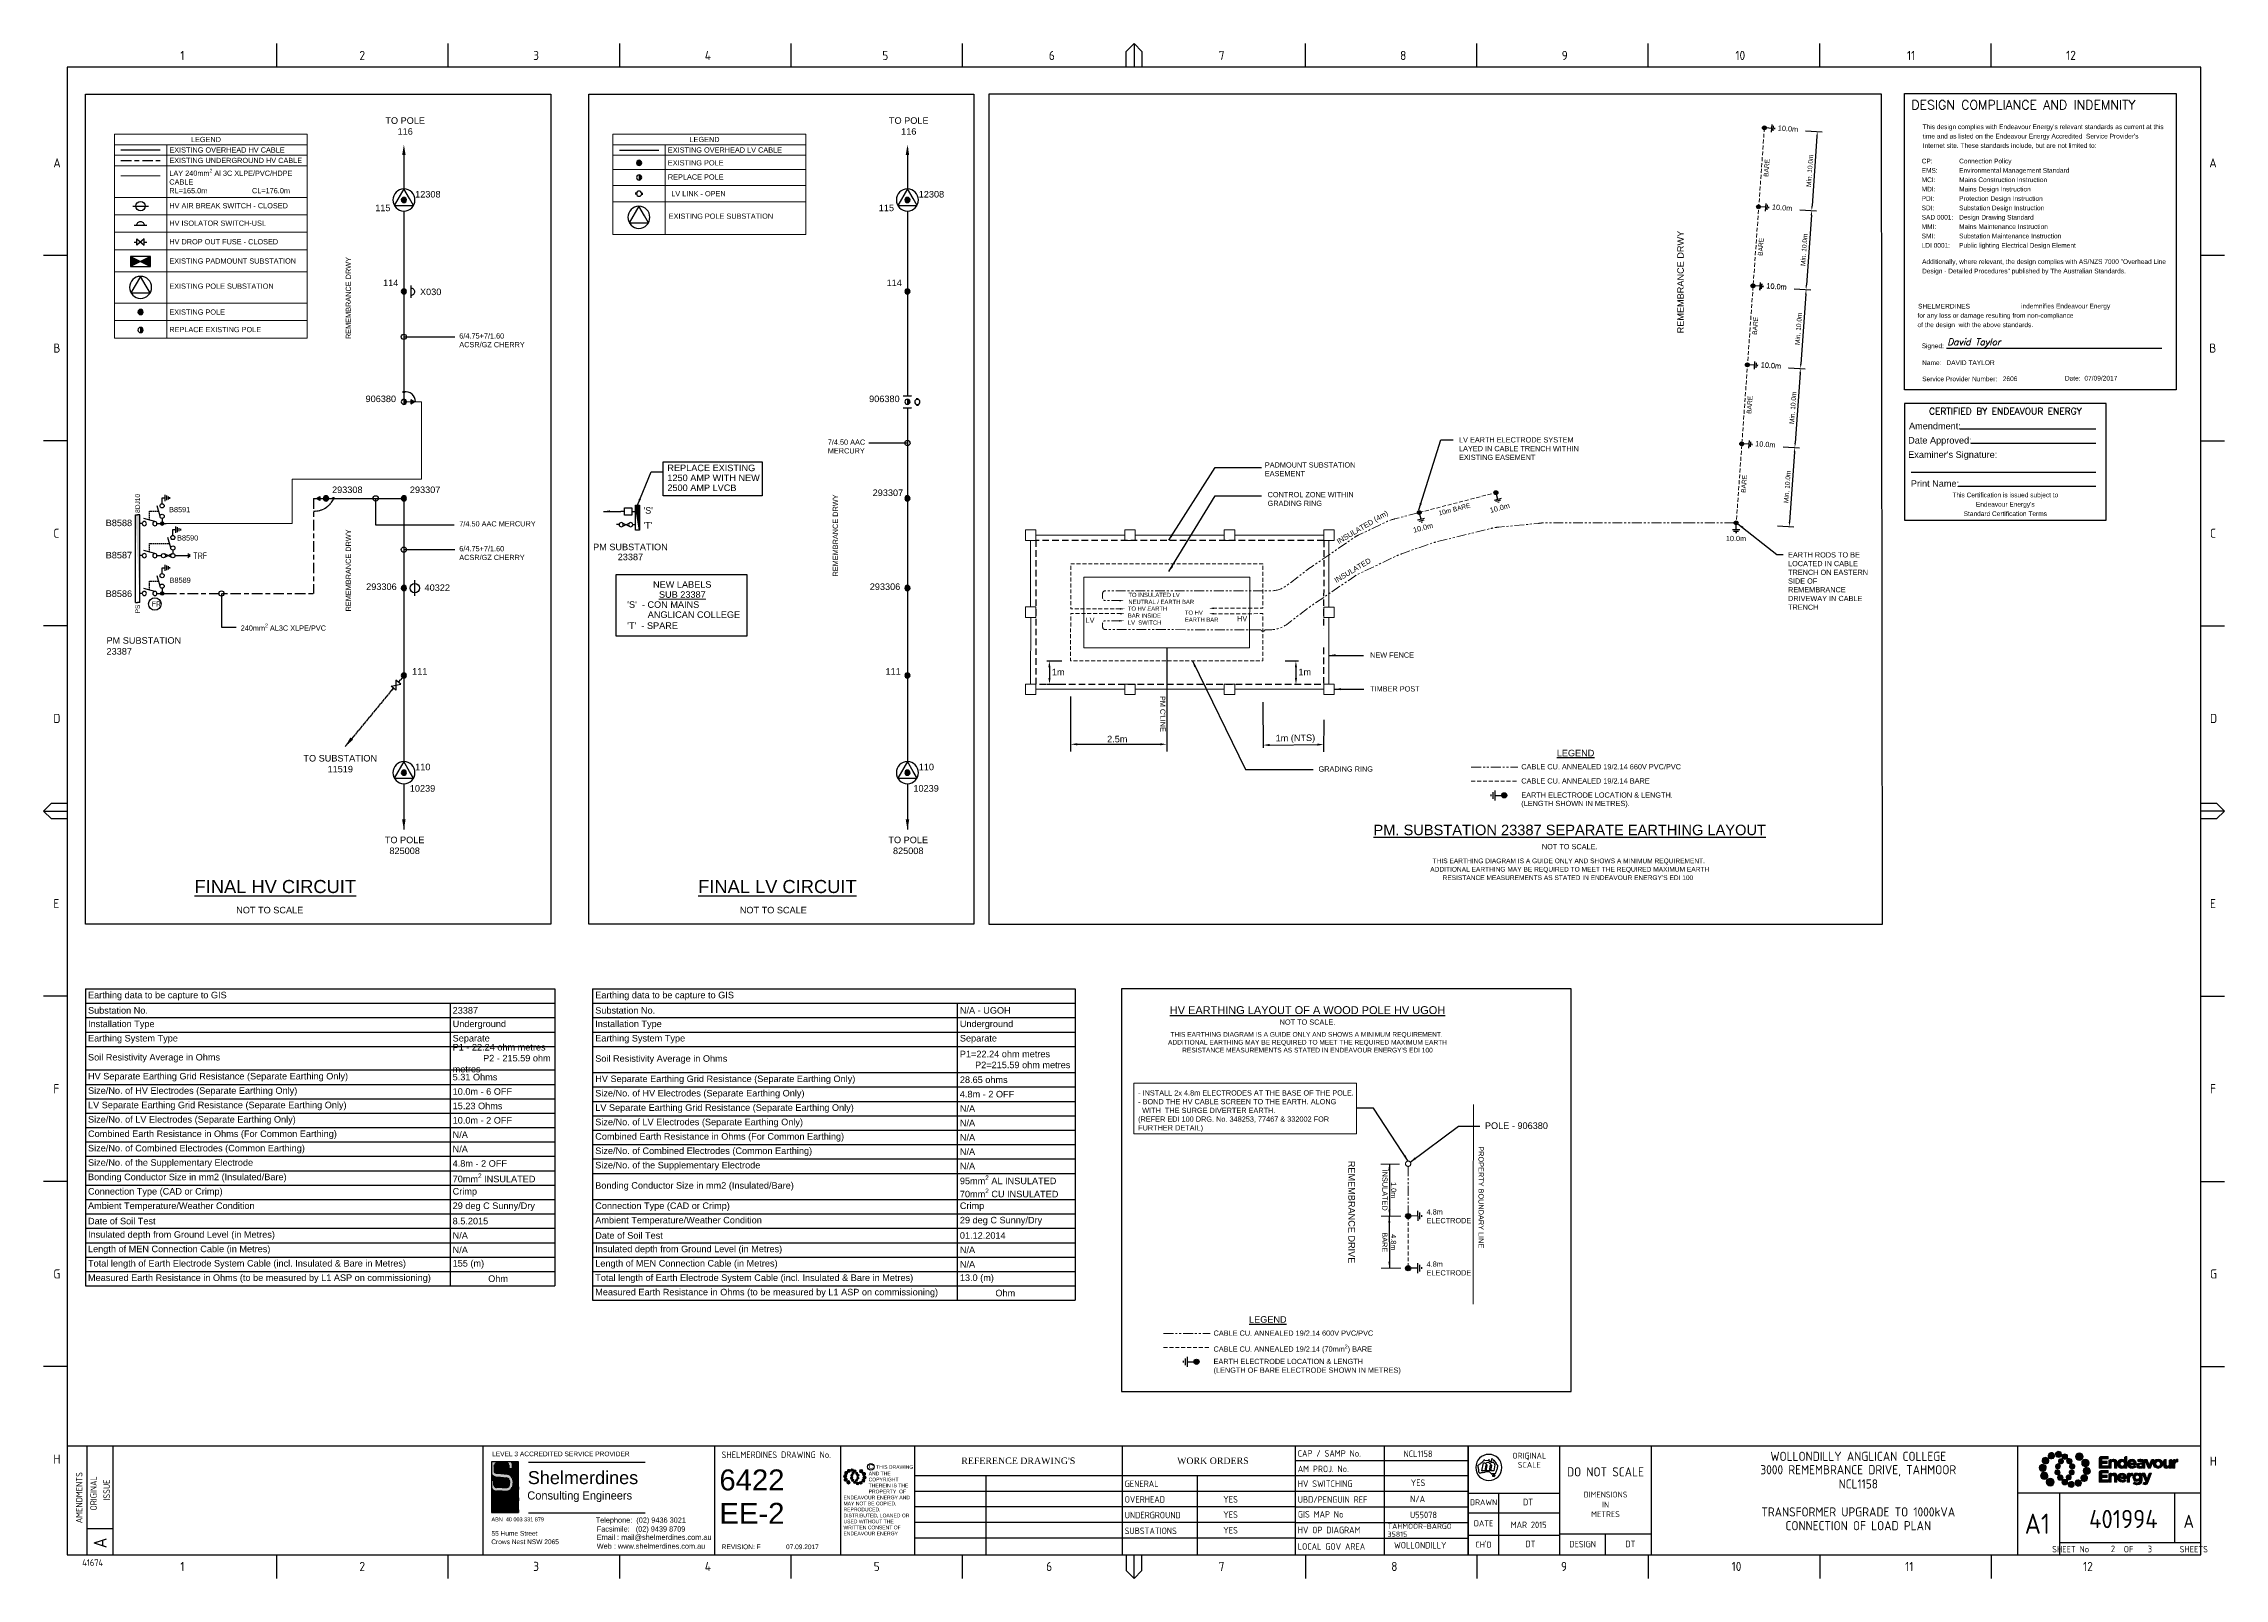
# Paper-space layout 'EE-2' of a CAD drawing. Header units: metres, sheet in millimetres. Extents: x -9 to 824, y -5 to 581.
import ezdxf
from ezdxf.enums import TextEntityAlignment as Align

# ---------------------------------------------------------------- set-up
doc = ezdxf.new("R2010")
doc.units = ezdxf.units.M
for name, pattern in [('A', [0]), ('Cable Exist OH', [1, 1, 0]), ('Cable Exist UG', [8.2, 4, -1.2, 1.8, -1.2]), ('Cable New OH', [6, 4, -2]), ('CENTER2', [1.125, 0.75, -0.125, 0.125, -0.125]), ('CENTERX2', [4, 2.5, -0.5, 0.5, -0.5]), ('DASHED', [0.75, 0.5, -0.25]), ('PHANTOM2', [1.25, 0.625, -0.125, 0.125, -0.125, 0.125, -0.125])]:
    doc.linetypes.add(name, pattern=pattern)
doc.layers.get('0').update_dxf_attribs({"color": 6})
for name, color, linetype in [('ARROWs_new', 7, 'Continuous'), ('detail_new', 7, 'Continuous'), ('Equip_HV_EXT', 7, 'Continuous'), ('Equip_HV_NEW', 2, 'Continuous'), ('Equip_LV_EXT', 7, 'Continuous'), ('Equip_LV_NEW', 2, 'Continuous'), ('Equip_SP_HV_EXT', 7, 'Continuous'), ('Equip_SP_LV_NEW', 2, 'Continuous'), ('Mains_HV_EXT', 7, 'Continuous'), ('Mains_HV_NEW_U72', 2, 'Continuous'), ('Mains_TR_EXT', 7, 'Continuous'), ('NOTE 1TO1000_new', 7, 'Continuous'), ('NOTE 1TO500_NEW', 7, 'Continuous'), ('Notes', 7, 'Continuous'), ('Sub_HV_EXT', 7, 'Continuous'), ('Sub_SP_EXT', 7, 'Continuous'), ('Sub_SP_TR_HV_LV_EXT', 7, 'Continuous'), ('SupportsOH_SP_TR_HV_LV_SL_EXT', 7, 'Continuous'), ('SupportsOH_SP_TR_HV_LV_SL_NEW', 2, 'Continuous')]:
    doc.layers.add(name, color=color, linetype=linetype)
doc.layers.add('Cadastre Roads_SP_EXT', color=9, linetype='Continuous', lineweight=5)
doc.styles.add('ARIAL', font='arial.ttf', dxfattribs={"height": 2})
doc.styles.add('Elec', font='romand__.ttf')
doc.styles.add('esp', font='eurosti.ttf')
doc.styles.add('HVSW_LABEL', font='arial.ttf')
doc.styles.add('iecISOCP', font='isocp.shx')
doc.styles.add('iecTimesNewRoman', font='times.ttf')
doc.styles.add('IESYMBOL1', font='isocp.shx')
doc.styles.add('POLE_LABEL', font='arial.ttf')
doc.styles.add('ROMANS', font='romans.shx')
doc.styles.add('SCRIPTC', font='scriptc')
doc.styles.get("Standard").update_dxf_attribs({"font": 'arial.ttf'})
doc.styles.add('SWG_LABEL', font='arial.ttf')
doc.styles.add('SWITCH_LABEL', font='arial.ttf', dxfattribs={"height": 2.5})
doc.linetypes.add('Cable New UG', pattern='A,7,-0.25,["x",Standard,S=2,R=0,X=0.2,Y=-0.8],-2.1', length=9.35)
doc.linetypes.add('IE Trench HV', pattern='A,7,-0.2,["/",Standard,S=3,R=0,X=0.6,Y=-1.4],-2.5', length=9.7)
doc.dimstyles.get("Standard").update_dxf_attribs({"dimtxt": 0.18, "dimasz": 0.18, "dimexe": 0.18, "dimexo": 0.0625, "dimgap": 0.09, "dimtad": 0, "dimtih": 1, "dimtoh": 1, "dimdec": 4, "dimzin": 0, "dimdsep": 46, "dimtxsty": 'Standard', "dimcen": 0.09, "dimadec": 0, "dimazin": 0, "dimtfac": 1, "dimtdec": 4, "dimtofl": 0, "dimtmove": 0, "dimatfit": 3, "dimfxl": 1, "dimtolj": 1, "dimtzin": 0, "dimarcsym": 0})
doc.dimstyles.new('STD100', dxfattribs={"dimscale": 100, "dimtxt": 2.5, "dimasz": 2.5, "dimexe": 1, "dimexo": 1, "dimgap": 1, "dimtad": 1, "dimdsep": 46, "dimtxsty": 'ROMANS', "dimblk": 'OBLIQUE', "dimcen": 0, "dimdle": 1, "dimclrd": 256, "dimclrt": 256, "dimadec": 0, "dimazin": 0, "dimtfac": 1, "dimtmove": 0, "dimatfit": 3, "dimfxl": 1, "dimarcsym": 1})

psp = doc.layouts.new('EE-2')

# ---------------------------------------------------------------- texts
at = {"layer": 'Cadastre Roads_SP_EXT'}
for height, p in [(2.5, (617.69252, 470.29356)), (2, (108.34905, 468.1166)), (2, (294.45729, 377.3999)), (2, (108.34905, 364.04381))]:
    psp.add_text('REMEMBRANCE DRWY', height=height, rotation=90, dxfattribs=at).set_placement(p)
at = {"layer": 'Equip_HV_NEW', "style": 'SWITCH_LABEL'}
for s, p in [('B8588', (14.63628, 397.87672)), ('B8587', (14.63628, 385.56482)), ('B8586', (14.63628, 370.82785))]:
    psp.add_text(s, height=2.5, rotation=0.04557167, dxfattribs=at).set_placement(p, align=Align.MIDDLE_LEFT)
at = {"layer": 'Equip_HV_NEW', "style": 'IESYMBOL1'}
psp.add_text('TRF', height=2.5, rotation=359.98255628, dxfattribs=at).set_placement((50.71784, 385.31005), align=Align.MIDDLE_CENTER)
at = {"layer": 'NOTE 1TO1000_new', "linetype": 'Cable New OH', "lineweight": 0}
for s, p in [('NEW LABELS', (223.79953, 373.0967)), ("'S'  - CON MAINS", (213.94463, 365.41723)), ('%%USUB 23387', (226.07102, 369.25782)), ("'T'  - SPARE", (213.94463, 357.3757)), ('                        ANGLICAN COLLEGE', (198.48249, 361.5768))]:
    psp.add_text(s, height=2.5, dxfattribs=at).set_placement(p)
at = {"layer": 'NOTE 1TO1000_new', "lineweight": -3, "ltscale": 0.8}
for s, p in [('%%UFINAL HV CIRCUIT', (48.61359, 258.93878)), ('%%UFINAL LV CIRCUIT', (241.04792, 258.93878))]:
    psp.add_text(s, height=5, dxfattribs=at).set_placement(p, align=Align.MIDDLE_LEFT)
at = {"layer": 'NOTE 1TO1000_new', "lineweight": -3, "ltscale": 0.8, "width": 73.3512628}
for s, insert, char_height, attachment_point in [('TO POLE\\P116', (129.08458, 552.8581), 2.5, 2), ('TO POLE\\P116', (321.51891, 552.85811), 2.5, 2), ('\\A1;6/4.75+7/1.60 \\PACSR/GZ CHERRY', (149.75967, 470.31873), 2, 1), ('\\A1;7/4.50 AAC \\PMERCURY', (290.58263, 429.74114), 2, 1), ("'S'", (220.11263, 403.88662), 2.5, 1), ('\\A1;7/4.50 AAC MERCURY', (149.75967, 398.52513), 2, 1), ("'T'", (220.11263, 398.2248), 2.5, 1), ('\\A1;6/4.75+7/1.60 \\PACSR/GZ CHERRY', (149.75967, 389.01794), 2, 1), ('\\A1;240mm{\\H0.7x;\\S2^ ;} AL3C XLPE/PVC', (66.21691, 359.36237), 2, 1), ('PM SUBSTATION \\P23387', (14.96102, 354.20989), 2.5, 1), ('TO SUBSTATION\\P11519', (104.27201, 309.20367), 2.5, 2), ('TO POLE\\P825008', (128.8821, 277.99896), 2.5, 2), ('TO POLE\\P825008', (321.31643, 277.99896), 2.5, 2), ('NOT TO SCALE', (64.52272, 251.17839), 2.5, 1), ('NOT TO SCALE', (256.95705, 251.17839), 2.5, 1)]:
    psp.add_mtext(s, dxfattribs=dict(at, insert=insert, char_height=char_height, attachment_point=attachment_point))
at = {"layer": 'NOTE 1TO1000_new', "lineweight": -3, "ltscale": 0.8, "char_height": 2.5, "line_spacing_factor": 0.912}
for s, insert, width, attachment_point in [('REPLACE EXISTING \\P1250 AMP WITH NEW\\P2500 AMP LVCB', (229.28239, 420.14399), 58.9988581, 1), ('PM SUBSTATION\\P23387', (215.1585, 389.92642), 73.3512628, 2)]:
    psp.add_mtext(s, dxfattribs=dict(at, insert=insert, width=width, attachment_point=attachment_point))
at = {"layer": 'Notes', "color": 7, "style": 'ARIAL'}
for rotation, p in [(355.92721119, (657.40077, 546.90982)), (355.92721119, (655.16125, 516.73316)), (355.92721119, (653.04223, 486.54795)), (355.92721119, (650.89309, 456.36488)), (14.49554534, (547.7486, 402.06845)), (14.49554534, (518.45233, 394.49435)), (0.01280575, (637.63528, 390.31654))]:
    psp.add_text('10.0m', height=2, rotation=rotation, dxfattribs=at).set_placement(p, align=Align.BOTTOM_CENTER)
at = {"layer": 'Notes', "color": 7, "style": 'SCRIPTC'}
psp.add_text('David Taylor', height=2.5, dxfattribs=at).set_placement((718.40291, 468.28981), align=Align.TOP_LEFT)
at = {"layer": 'Notes', "color": 7, "style": 'ARIAL'}
for s, rotation, p in [('INSULATED (4m)', 30.64070096, (485.82989, 389.73524)), ('INSULATED', 30.64070096, (484.89351, 374.89894)), ('LV', 0.01280575, (389.07667, 359.69481)), ('HV', 0.01280575, (446.99588, 360.32244)), ("PM C'LINE", 270.4276165, (417.54327, 331.74713)), ('PROPERTY BOUNDARY LINE', 270, (539.24089, 159.6655))]:
    psp.add_text(s, height=2, rotation=rotation, dxfattribs=at).set_placement(p)
at = {"layer": 'Notes', "style": 'ARIAL'}
for s, height, p in [('%%ULEGEND', 2.5, (576.32768, 309.93388)), ('%%ULEGEND', 2.5, (458.73379, 93.52226)), ('6422', 8, (261.59223, 32.20137)), ('EE-2', 8, (261.59223, 19.44015))]:
    psp.add_text(s, height=height, dxfattribs=at).set_placement(p, align=Align.MIDDLE_CENTER)
at = {"layer": 'Notes', "color": 7, "style": 'ARIAL'}
for s, p in [('GRADING RING ', (478.11426, 302.84509)), ('CABLE CU. ANNEALED 19/2.14 660V PVC/PVC', (555.58918, 303.70324)), ('CABLE CU. ANNEALED 19/2.14 BARE', (555.58918, 298.29582)), ('(LENGTH SHOWN IN METRES).', (555.58918, 289.67558)), ('EARTH ELECTRODE LOCATION & LENGTH.', (555.58918, 292.88841)), ('CABLE CU. ANNEALED 19/2.14 600V PVC/PVC', (437.99529, 87.29162))]:
    psp.add_text(s, height=2, dxfattribs=at).set_placement(p)
at = {"layer": 'Notes', "style": 'ARIAL'}
for s, height, p in [('%%UPM. SUBSTATION 23387 SEPARATE EARTHING LAYOUT', 4, (574.09516, 277.35517)), ('%%UHV EARTHING LAYOUT OF A WOOD POLE HV UGOH', 3, (473.89049, 209.30291))]:
    psp.add_text(s, height=height, dxfattribs=at).set_placement(p, align=Align.BOTTOM_CENTER)
at = {"layer": 'Notes', "color": 7, "style": 'ARIAL'}
for p in [(574.09516, 272.58944), (473.89049, 205.53725)]:
    psp.add_text('NOT TO SCALE.', height=2, dxfattribs=at).set_placement(p, align=Align.BOTTOM_CENTER)
for s, p in [('THIS EARTHING DIAGRAM IS A GUIDE ONLY AND SHOWS A MINIMUM REQUIREMENT. ', (574.09516, 268.74048)), ('ADDITIONAL EARTHING MAY BE REQUIRED TO MEET THE REQUIRED MAXIMUM EARTH', (574.09516, 265.52766)), ("RESISTANCE MEASUREMENTS AS STATED IN ENDEAVOUR ENERGY'S EDI 100  ", (574.09516, 262.31484))]:
    psp.add_text(s, height=1.8, dxfattribs=at).set_placement(p, align=Align.MIDDLE_CENTER)
at = {"layer": 'Notes', "style": 'iecISOCP'}
psp.add_text('35815', height=2, dxfattribs=at).set_placement((504.46988, 10.4482))
at = {"layer": 'Notes', "color": 7, "lineweight": -3}
psp.add_text('REVISION: F              07.09.2017', height=1.79, dxfattribs=at).set_placement((250.03855, 6.6426), align=Align.MIDDLE_LEFT)
at = {"layer": 'Notes', "color": 2, "linetype": 'Continuous', "lineweight": 0, "char_height": 2}
for s, insert, width, attachment_point in [('LEGEND', (52.94845, 544.35975), 68, 5), ('LEGEND', (243.47477, 544.35975), 68, 5), ('EXISTING OVERHEAD HV CABLE', (38.94845, 540.35975), 48, 4), ('EXISTING UNDERGROUND HV CABLE', (38.94845, 536.35975), 53.6695485, 4), ('EXISTING OVERHEAD LV CABLE', (229.47477, 540.35975), 48, 4), ('EXISTING POLE', (229.47477, 535.43985), 48, 4), ('\\A1;LAY 240mm{\\H0.7x;\\S2^ ;} Al 3C XLPE/PVC/HDPE CABLE\\PRL=165.0m                      CL=176.0m', (38.94845, 528.47193), 48, 4), ('REPLACE POLE', (229.47477, 530.04393), 48, 4), ('HV AIR BREAK SWITCH - CLOSED', (38.94845, 519.04554), 48, 4), ('\\A1;LV LINK - OPEN', (230.75982, 523.65771), 48, 4), ('HV ISOLATOR SWITCH-USL', (38.94845, 512.37771), 48, 4), ('EXISTING POLE SUBSTATION', (229.79658, 515.05734), 53.6695485, 4), ('HV DROP OUT FUSE - CLOSED', (38.94845, 505.29453, 0), 48, 4), ('EXISTING PADMOUNT SUBSTATION', (38.94845, 497.93245), 57.4248463, 4), ('EXISTING POLE SUBSTATION', (38.94845, 488.31795), 48, 4), ('EXISTING POLE ', (38.94845, 478.42246), 48, 4), ('REPLACE EXISTING POLE ', (38.94845, 471.74092), 48, 4)]:
    psp.add_mtext(s, dxfattribs=dict(at, insert=insert, width=width, attachment_point=attachment_point))
at = {"layer": 'Notes', "color": 7, "linetype": 'Cable New OH', "lineweight": 0, "char_height": 2, "attachment_point": 1, "style": 'ARIAL'}
for s, insert, width in [('LV EARTH ELECTRODE SYSTEM LAYED IN CABLE TRENCH WITHIN EXISTING EASEMENT', (531.78954, 430.60761), 47.3533424), ('PADMOUNT SUBSTATION \\PEASEMENT', (457.59372, 421.02617), 47.3533424), ('CONTROL ZONE WITHIN\\PGRADING RING', (458.64684, 409.68694), 47.3533424), ('EARTH RODS TO BE\\PLOCATED IN CABLE \\PTRENCH ON EASTERN SIDE OF REMEMBRANCE DRIVEWAY IN CABLE TRENCH', (657.52528, 386.66926), 33.7694229), ('NEW FENCE', (497.8191, 348.38607), 47.3533424), ('TIMBER POST', (497.8191, 335.45987), 47.3533424)]:
    psp.add_mtext(s, dxfattribs=dict(at, insert=insert, width=width))
at = {"layer": 'Notes', "color": 7, "ltscale": 0.5, "char_height": 1.6, "attachment_point": 1, "rotation": 359.96971233, "style": 'ARIAL'}
for s, insert, width in [('TO INSULATED LV NEUTRAL / EARTH BAR', (405.46205, 371.16174), 25.5179359), ('TO HV EARTH BAR INSIDE LV  SWITCH', (405.24799, 365.92645), 15.4136908), ('TO HV EARTH BAR', (427.04736, 364.3664), 12.8298587)]:
    psp.add_mtext(s, dxfattribs=dict(at, insert=insert, width=width))
at = {"layer": 'Notes', "char_height": 2.5, "attachment_point": 5, "style": 'ARIAL'}
for s, insert, rotation in [('1m', (378.64702, 340.87834), 0.05760331), ('1m', (472.84243, 340.90046), 0.05760331), ('2.5m', (401.20595, 315.25498), 0.00214903)]:
    psp.add_mtext(s, dxfattribs=dict(at, insert=insert, rotation=rotation))
at = {"layer": 'Notes', "linetype": 'CENTER2', "insert": (469.27098, 315.34985), "char_height": 2.5, "attachment_point": 5, "rotation": 0.57184091, "style": 'ARIAL'}
psp.add_mtext('1m (NTS)', dxfattribs=at)
at = {"layer": 'Notes', "color": 7, "style": 'ARIAL'}
for s, insert, char_height, width, attachment_point in [("THIS EARTHING DIAGRAM IS A GUIDE ONLY AND SHOWS A MINIMUM REQUIREMENT.  ADDITIONAL EARTHING MAY BE REQUIRED TO MEET THE REQUIRED MAXIMUM EARTH RESISTANCE MEASUREMENTS AS STATED IN ENDEAVOUR ENERGY'S EDI 100  ", (473.89049, 203.3334), 1.8, 106.6039563, 2), ('- INSTALL 2x 4.8m ELECTRODES AT THE BASE OF THE POLE. \\P- BOND THE HV CABLE SCREEN TO THE EARTH. ALONG \\P  WITH  THE SURGE DIVERTER EARTH.\\P(REFER EDI 100 DRG. No. 348253, 77467 & 332002 FOR \\PFURTHER DETAIL)', (409.1653, 181.07357), 2, 93.5479981, 1)]:
    psp.add_mtext(s, dxfattribs=dict(at, insert=insert, char_height=char_height, width=width, attachment_point=attachment_point))
at = {"layer": 'Notes', "color": 7, "linetype": 'Cable Exist OH', "lineweight": 0, "insert": (565.77632, 168.81166), "char_height": 2.5, "attachment_point": 3}
psp.add_mtext('POLE - 906380', dxfattribs=at)
at = {"layer": 'Notes', "color": 7, "linetype": 'Cable Exist OH', "lineweight": 0, "insert": (492.03056, 134.53947), "char_height": 3, "width": 51.094673, "attachment_point": 2, "rotation": 270, "style": 'ARIAL'}
psp.add_mtext('{\\H0.83333x;REMEMBRANCE DRIVE}', dxfattribs=at)
at = {"layer": 'Notes', "color": 7, "char_height": 2, "attachment_point": 5, "rotation": 269.89259241, "style": 'ARIAL'}
for s, insert in [('\\A1;1.0m \\PINSULATED', (505.12628, 142.90818)), ('\\A1;4.8m \\PBARE', (505.10371, 122.99604))]:
    psp.add_mtext(s, dxfattribs=dict(at, insert=insert))
at = {"layer": 'Notes', "color": 7, "linetype": 'Cable Exist OH', "lineweight": 0, "char_height": 2, "attachment_point": 1, "style": 'ARIAL'}
for s, insert, width in [('4.8m\\PELECTRODE', (519.40761, 135.61511), 6.2114598), ('4.8m\\PELECTRODE', (519.40761, 115.66457), 6.2114598), ('\\A1;CABLE CU. ANNEALED 19/2.14 (70mm{\\H0.7x;\\S2^ ;}) BARE', (437.99529, 83.8842), 69.1211205), ('EARTH ELECTRODE LOCATION & LENGTH \\P(LENGTH OF BARE ELECTRODE SHOWN IN METRES)', (437.99529, 78.47679), 76.4051611)]:
    psp.add_mtext(s, dxfattribs=dict(at, insert=insert, width=width))
at = {"layer": 'Sub_HV_EXT', "style": 'SWG_LABEL'}
for s, p in [('B8591', (42.91439, 402.96634)), ('B8590', (45.96706, 392.14785)), ('B8589', (43.09618, 375.96539))]:
    psp.add_text(s, height=2, dxfattribs=at).set_placement(p, align=Align.MIDDLE_CENTER)

# ---------------------------------------------------------------- blocks, each defined once
blk = doc.blocks.new('*T45')
at = {"layer": 'Notes', "lineweight": -2, "transparency": 16777216}
for p, q in [((0, 0), (184.34, 0)), ((0, 0), (0, -119)), ((184.34, 0), (184.34, -119)), ((0, -5.5), (184.34, -5.5)), ((139.34, -5.5), (139.34, -119)), ((0, -11), (184.34, -11)), ((0, -16.5), (184.34, -16.5)), ((0, -22), (184.34, -22)), ((0, -32), (184.34, -32)), ((0, -37.5), (184.34, -37.5)), ((0, -43), (184.34, -43)), ((0, -48.5), (184.34, -48.5)), ((0, -54), (184.34, -54)), ((0, -59.5), (184.34, -59.5)), ((0, -65), (184.34, -65)), ((0, -70.5), (184.34, -70.5)), ((0, -80.5), (184.34, -80.5)), ((0, -86), (184.34, -86)), ((0, -91.5), (184.34, -91.5)), ((0, -97), (184.34, -97)), ((0, -102.5), (184.34, -102.5)), ((0, -108), (184.34, -108)), ((0, -113.5), (184.34, -113.5)), ((0, -119), (184.34, -119))]:
    blk.add_line(p, q, dxfattribs=at)
at = {"layer": 'Notes', "color": 0, "transparency": 16777216, "char_height": 2.5, "attachment_point": 4}
for s, insert, width in [('Substation No. ', (1, -8.25), 137.3445), ('Earthing data to be capture to GIS', (1, -2.75), 182.3445), ('N/A - UGOH', (140.34, -8.25), 43), ('Installation Type', (1, -13.75), 137.3445), ('Underground', (140.34, -13.75), 43), ('Earthing System Type', (1, -19.25), 137.3445), ('Separate', (140.34, -19.25), 43), ('P1=22.24 ohm metres               P2=215.59 ohm metres', (140.34, -27), 43), ('Soil Resistivity Average in Ohms', (1, -27), 137.3445), ('HV Separate Earthing Grid Resistance (Separate Earthing Only)', (1, -34.75), 137.3445), ('Size/No. of HV Electrodes (Separate Earthing Only)', (1, -40.25), 137.3445), ('4.8m - 2 OFF', (140.34, -40.25), 43), ('28.65 ohms', (140.34, -34.75), 43), ('Size/No. of LV Electrodes (Separate Earthing Only)', (1, -51.25), 137.3445), ('LV Separate Earthing Grid Resistance (Separate Earthing Only)', (1, -45.75), 137.3445), ('N/A', (140.34, -45.75), 43), ('N/A', (140.34, -51.25), 43), ('Combined Earth Resistance in Ohms (For Common Earthing)', (1, -56.75), 137.3445), ('N/A', (140.34, -56.75), 43), ('Size/No. of Combined Electrodes (Common Earthing)', (1, -62.25), 137.3445), ('Size/No. of the Supplementary Electrode', (1, -67.75), 137.3445), ('N/A', (140.34, -62.25), 43), ('N/A', (140.34, -67.75), 43), ('Bonding Conductor Size in mm2 (Insulated/Bare)', (1, -75.5), 137.3445), ('\\A1;95mm{\\H0.7x;\\S2^ ;} AL INSULATED 70mm{\\H0.7x;\\S2^ ;} CU INSULATED', (140.34, -75.5), 43), ('Connection Type (CAD or Crimp)', (1, -83.25), 137.3445), ('Crimp', (140.34, -83.25), 43), ('Ambient Temperature/Weather Condition', (1, -88.75), 137.3445), ('29 deg C Sunny/Dry', (140.34, -88.75), 43), ('Date of Soil Test', (1, -94.25), 137.3445), ('Insulated depth from Ground Level (in Metres)', (1, -99.75), 137.3445), ('\\A1;01.12.2014', (140.34, -94.25), 43), ('N/A', (140.34, -99.75), 43), ('Length of MEN Connection Cable (in Metres)', (1, -105.25), 137.3445), ('N/A', (140.34, -105.25), 43), ('Total length of Earth Electrode System Cable (incl. Insulated & Bare in Metres)', (1, -110.75), 137.3445), ('Measured Earth Resistance in Ohms (to be measured by L1 ASP on commissioning)', (1, -116.25), 137.3445), ('13.0 (m) ', (140.34, -110.75), 43), ('              Ohm', (140.34, -116.25), 43)]:
    blk.add_mtext(s, dxfattribs=dict(at, insert=insert, width=width))
blk = doc.blocks.new('m4')
at = {"layer": 'Notes', "color": 7, "linetype": 'Continuous'}
for points in [[(0, -1.95), (0, 0)], [(-1.43, -1.95), (1.43, -1.95)], [(-0.95, -2.52), (0.95, -2.52)], [(-0.24, -3.09), (0.24, -3.09)]]:
    blk.add_lwpolyline(points, dxfattribs=at)
blk = doc.blocks.new('*T46')
at = {"layer": 'Notes', "lineweight": -2, "transparency": 16777216}
for p, q in [((0, 0), (179.34, 0)), ((0, 0), (0, -113.5)), ((179.34, 0), (179.34, -113.5)), ((0, -5.5), (179.34, -5.5)), ((139.34, -5.5), (139.34, -113.5)), ((0, -11), (179.34, -11)), ((0, -16.5), (179.34, -16.5)), ((0, -22), (179.34, -22)), ((0, -31), (179.34, -31)), ((0, -36.5), (179.34, -36.5)), ((0, -42), (179.34, -42)), ((0, -47.5), (179.34, -47.5)), ((0, -53), (179.34, -53)), ((0, -58.5), (179.34, -58.5)), ((0, -64), (179.34, -64)), ((0, -69.5), (179.34, -69.5)), ((0, -75), (179.34, -75)), ((0, -80.5), (179.34, -80.5)), ((0, -86), (179.34, -86)), ((0, -91.5), (179.34, -91.5)), ((0, -97), (179.34, -97)), ((0, -102.5), (179.34, -102.5)), ((0, -108), (179.34, -108)), ((0, -113.5), (179.34, -113.5))]:
    blk.add_line(p, q, dxfattribs=at)
at = {"layer": 'Notes', "color": 0, "transparency": 16777216, "char_height": 2.5, "attachment_point": 4}
for s, insert, width in [('Substation No. ', (1, -8.25), 137.3445), ('Earthing data to be capture to GIS', (1, -2.75), 177.3445), ('23387', (140.34, -8.25), 38), ('Installation Type', (1, -13.75), 137.3445), ('Underground', (140.34, -13.75), 38), ('Soil Resistivity Average in Ohms', (1, -26.5), 137.3445), ('Earthing System Type', (1, -19.25), 137.3445), ('Separate', (140.34, -19.25), 38), ('P1 - 22.24 ohm metres               P2 - 215.59 ohm metres', (140.34, -26.5), 38), ('HV Separate Earthing Grid Resistance (Separate Earthing Only)', (1, -33.75), 137.3445), ('5.31 Ohms', (140.34, -33.75), 38), ('Size/No. of HV Electrodes (Separate Earthing Only)', (1, -39.25), 137.3445), ('10.0m - 6 OFF', (140.34, -39.25), 38), ('Size/No. of LV Electrodes (Separate Earthing Only)', (1, -50.25), 137.3445), ('LV Separate Earthing Grid Resistance (Separate Earthing Only)', (1, -44.75), 137.3445), ('15.23 Ohms', (140.34, -44.75), 38), ('10.0m - 2 OFF', (140.34, -50.25), 38), ('Combined Earth Resistance in Ohms (For Common Earthing)', (1, -55.75), 137.3445), ('N/A', (140.34, -55.75), 38), ('Size/No. of Combined Electrodes (Common Earthing)', (1, -61.25), 137.3445), ('Size/No. of the Supplementary Electrode', (1, -66.75), 137.3445), ('4.8m - 2 OFF', (140.34, -66.75), 38), ('N/A', (140.34, -61.25), 38), ('Bonding Conductor Size in mm2 (Insulated/Bare)', (1, -72.25), 137.3445), ('\\A1;70mm{\\H0.7x;\\S2^ ;} INSULATED', (140.34, -72.25), 38), ('Ambient Temperature/Weather Condition', (1, -83.25), 137.3445), ('Connection Type (CAD or Crimp)', (1, -77.75), 137.3445), ('Crimp', (140.34, -77.75), 38), ('29 deg C Sunny/Dry', (140.34, -83.25), 38), ('Date of Soil Test', (1, -88.75), 137.3445), ('\\A1;8.5.2015', (140.34, -88.75), 38), ('Length of MEN Connection Cable (in Metres)', (1, -99.75), 137.3445), ('Insulated depth from Ground Level (in Metres)', (1, -94.25), 137.3445), ('N/A', (140.34, -94.25), 38), ('N/A', (140.34, -99.75), 38), ('Total length of Earth Electrode System Cable (incl. Insulated & Bare in Metres)', (1, -105.25), 137.3445), ('155 (m) ', (140.34, -105.25), 38), ('Measured Earth Resistance in Ohms (to be measured by L1 ASP on commissioning)', (1, -110.75), 137.3445), ('              Ohm', (140.34, -110.75), 38)]:
    blk.add_mtext(s, dxfattribs=dict(at, insert=insert, width=width))
blk = doc.blocks.new('*U37')
for p, q in [((-3, 4.8), (0, 4.8)), ((0, 4.8), (3, 4.8))]:
    blk.add_line(p, q)
blk.add_circle((0, 4.8), 1.8)
at = {"flags": 1}
blk.add_attdef('Z', (0, 0), '', height=0.2, dxfattribs=at)
at = {"style": 'HVSW_LABEL'}
for tag, height, flags, p in [('ASSET_NUM', 3.5, 8, (2, 2)), ('STREET_CODE', 0.2, 9, (0, -0.2))]:
    blk.add_attdef(tag, text='', height=height, dxfattribs=dict(at, flags=flags)).set_placement(p, align=Align.MIDDLE_LEFT)
at = {"flags": 9}
for tag, p in [('ACTUAL_STATUS', (0, -0.4)), ('CONSTRUCTED_VOLTAGE', (0, -0.6)), ('OPERATING_VOLTAGE', (0, -1)), ('ORIENTATION', (0, -1.2)), ('OWNED_BY', (0, -1.4)), ('STATE', (0, -1.6)), ('SWITCH_TYPE', (0, -1.8)), ('SUBURB', (0, -2.4)), ('STREETNAME', (0, -2.6)), ('OPERATED_BY', (0, -3.43)), ('NO_PHASES', (0, -0.8)), ('USAGE', (0, -2)), ('LEGEND', (0, -2.2)), ('LOCATION', (0, -2.8)), ('NOTES', (0, -3)), ('MAINTAINED_BY', (0, -3.22)), ('LABEL_ALIGNMENT', (0, -3.64))]:
    blk.add_attdef(tag, text='', height=0.2, dxfattribs=at).set_placement(p, align=Align.MIDDLE_LEFT)
blk = doc.blocks.new('SUB_POLE_EXT')
blk.add_line((2.16, 0.48), (2.16, 0.48, 0))
blk.add_lwpolyline([(-4.22, 0, 1), (4.22, 0, 1)], format="xyb", close=True)
blk.add_lwpolyline([(2.14, 0.52), (0, 4.22), (-3.66, -2.11), (3.66, -2.11)], close=True)
for tag, height, flags, p in [('STREET_CODE', 0.2, 9, (1.5, 0)), ('ASSET_NUM', 2.5, 8, (2, 2)), ('CONSTRUCTED_VOLTAGE', 0.2, 9, (1.5, -0.2)), ('OPERATING_VOLTAGE', 0.2, 9, (1.5, -0.6)), ('OPERATED_BY', 0.2, 9, (1.5, -0.8)), ('ORIENTATION', 0.2, 9, (1.5, -1.2)), ('OWNED_BY', 0.2, 9, (1.5, -1.4)), ('SECONDARY_VOLTAGE', 0.2, 9, (1.5, -1.6)), ('STATE', 0.2, 9, (1.5, -1.8)), ('SUBSTATION_TYPE', 0.2, 9, (1.5, -2)), ('STREETNAME', 0.2, 9, (1.5, -2.8)), ('SUBURB', 0.2, 9, (1.5, -3)), ('Z', 0.2, 1, (1.5, -3.4)), ('NO_PHASES', 0.2, 9, (1.5, -0.4)), ('MAINTAINED_BY', 0.2, 9, (1.5, -1)), ('USAGE', 0.2, 9, (1.5, -2.2)), ('LEGEND', 0.2, 9, (1.5, -2.4)), ('LOCATION', 0.2, 9, (1.5, -2.6)), ('NOTES', 0.2, 9, (1.5, -3.2))]:
    blk.add_attdef(tag, text='', height=height, dxfattribs=dict(flags=flags)).set_placement(p, align=Align.MIDDLE_LEFT)
blk = doc.blocks.new('POLE_REPLACE_NEW')
h = blk.add_hatch(color=256)
edge = h.paths.add_edge_path()
edge.add_arc((0, 0), 1, 270, 450)
edge.add_line((0, 1), (0, -1))
blk.add_lwpolyline([(0, 1), (0, -1)])
at = {"lineweight": -3}
blk.add_arc((0, 0), 1, 90, 270, dxfattribs=at)
blk.add_arc((0, 0), 1, 270, 90)
at = {"style": 'POLE_LABEL', "flags": 9}
blk.add_attdef('STRUCTURE_PLANT_NUMBER', text='', height=0.2, dxfattribs=at).set_placement((1.5, 0.24), align=Align.MIDDLE_LEFT)
for tag, height, flags, p in [('STREET_CODE', 0.2, 9, (1.5, 0)), ('ASSET_NUM', 2.5, 8, (2, 2)), ('OWNED_BY', 0.2, 9, (1.5, -0.2)), ('SPECIAL_USE', 0.2, 9, (1.5, -0.6)), ('STATE', 0.2, 9, (1.5, -0.8)), ('cLV', 0.2, 9, (1.5, -1.2)), ('cHV', 0.2, 9, (1.5, -1.8)), ('cLinedev', 0.2, 9, (1.5, -3.2)), ('cspan', 0.2, 9, (1.5, -5.6)), ('SUBURB', 0.2, 9, (1.5, -5.8)), ('STREETNAME', 0.2, 9, (1.5, -6)), ('OPERATED_BY', 0.2, 9, (1.5, -6.6)), ('Z', 0.2, 1, (1.5, -7)), ('PARENT', 0.2, 9, (1.5, -0.4)), ('USAGE', 0.2, 9, (1.5, -1)), ('hDepth', 0.2, 9, (1.5, -1.4)), ('hDia', 0.2, 9, (1.5, -1.6)), ('LBRACKET', 0.2, 9, (1.5, -2)), ('LExisting', 0.2, 9, (1.5, -2.2)), ('LANTNUMBER', 0.2, 9, (1.5, -2.4)), ('LOther', 0.2, 9, (1.5, -2.6)), ('LRemove', 0.2, 9, (1.5, -2.8)), ('LEGEND', 0.2, 9, (1.5, -3)), ('pExisting', 0.2, 9, (1.5, -3.4)), ('PFNUMBER', 0.2, 9, (1.5, -3.6)), ('NEWPFNUMBER', 0.2, 9, (1.5, -3.8)), ('pFooting', 0.2, 9, (1.5, -4)), ('pNew', 0.2, 9, (1.5, -4.2)), ('pNumber', 0.2, 9, (1.5, -4.4)), ('pRelocate', 0.2, 9, (1.5, -4.6)), ('pRemove', 0.2, 9, (1.5, -4.8)), ('pReplace', 0.2, 9, (1.5, -5)), ('pStay', 0.2, 9, (1.5, -5.2)), ('pType', 0.2, 9, (1.5, -5.4)), ('LOCATION', 0.2, 9, (1.5, -6.2)), ('NOTES', 0.2, 9, (1.5, -6.4)), ('MAINTAINED_BY', 0.2, 9, (1.5, -6.8))]:
    blk.add_attdef(tag, text='', height=height, dxfattribs=dict(flags=flags)).set_placement(p, align=Align.MIDDLE_LEFT)
blk = doc.blocks.new('POLE_EXT')
blk.add_hatch(color=256).paths.add_polyline_path([(-1, 0, 1), (1, 0, 1)])
blk.add_lwpolyline([(-1, 0, 1), (1, 0, 1)], format="xyb", close=True)
for tag, height, flags, p in [('pNumber', 2.5, 8, (-17.84, 2.07)), ('OWNED_BY', 0.2, 9, (1.35, -0.4)), ('SPECIAL_USE', 0.2, 9, (1.35, -0.8)), ('STATE', 0.2, 9, (1.35, -1)), ('cLV', 0.2, 9, (1.35, -1.4)), ('hDepth', 0.2, 9, (1.35, -1.6)), ('hDia', 0.2, 9, (1.35, -1.8)), ('cHV', 0.2, 9, (1.35, -2)), ('cLinedev', 0.2, 9, (1.35, -3.4)), ('pExisting', 0.2, 9, (1.35, -3.8)), ('pFooting', 0.2, 9, (1.35, -4.4)), ('pNew', 0.2, 9, (1.35, -4.6)), ('pRelocate', 0.2, 9, (1.35, -5)), ('pRemove', 0.2, 9, (1.35, -5.2)), ('pReplace', 0.2, 9, (1.35, -5.4)), ('pStay', 0.2, 9, (1.35, -5.6)), ('pType', 0.2, 9, (1.35, -5.8)), ('cspan', 0.2, 9, (1.35, -6)), ('STREETNAME', 0.2, 9, (1.35, -6.2)), ('SUBURB', 0.2, 9, (1.35, -6.4)), ('OPERATED_BY', 0.2, 9, (1.36, -7.01)), ('PARENT', 0.2, 9, (1.35, -0.6)), ('USAGE', 0.2, 9, (1.35, -1.2)), ('LBRACKET', 0.2, 9, (1.35, -2.2)), ('LExisting', 0.2, 9, (1.35, -2.4)), ('LANTNUMBER', 0.2, 9, (1.35, -2.6)), ('LOther', 0.2, 9, (1.35, -2.8)), ('LRemove', 0.2, 9, (1.35, -3)), ('LEGEND', 0.2, 9, (1.35, -3.2)), ('LOCATION', 0.2, 9, (1.35, -3.6)), ('PFNUMBER', 0.2, 9, (1.35, -4)), ('NEWPFNUMBER', 0.2, 9, (1.35, -4.2)), ('NOTES', 0.2, 9, (1.35, -6.6)), ('MAINTAINED_BY', 0.2, 9, (1.36, -6.81))]:
    blk.add_attdef(tag, text='', height=height, dxfattribs=dict(flags=flags)).set_placement(p, align=Align.MIDDLE_LEFT)
at = {"style": 'POLE_LABEL'}
for tag, height, flags, p in [('STRUCTURE_PLANT_NUMBER', 0.2, 9, (1.35, 0.03)), ('ASSET_NUM', 2.5, 8, (2, 2)), ('STREET_CODE', 0.2, 9, (1.35, -0.2))]:
    blk.add_attdef(tag, text='', height=height, dxfattribs=dict(at, flags=flags)).set_placement(p, align=Align.MIDDLE_LEFT)
at = {"flags": 1}
blk.add_attdef('Z', (1.35, -7.33), '', height=0.2, dxfattribs=at)
blk = doc.blocks.new('SUB_PADMOUNT_EXT')
for points in [[(0, 0), (-3.84, 1.92), (-3.84, -1.92)], [(0, 0), (3.84, 1.92), (3.84, -1.92)]]:
    blk.add_hatch(color=256).paths.add_polyline_path(points)
for p, q in [((3.84, 1.92), (-3.84, -1.92)), ((-3.84, 1.92), (3.84, -1.92))]:
    blk.add_line(p, q)
blk.add_lwpolyline([(-3.84, -1.92), (3.84, -1.92), (3.84, 1.92), (-3.84, 1.92)], close=True)
for tag, height, flags, p in [('STREET_CODE', 0.2, 9, (1.5, 0)), ('ASSET_NUM', 2.5, 8, (2, 2)), ('CONSTRUCTED_VOLTAGE', 0.2, 9, (1.5, -0.2)), ('OPERATING_VOLTAGE', 0.2, 9, (1.5, -0.6)), ('ORIENTATION', 0.2, 9, (1.5, -0.8)), ('OWNED_BY', 0.2, 9, (1.5, -1)), ('OPERATED_BY', 0.2, 9, (1.5, -1.2)), ('SECONDARY_VOLTAGE', 0.2, 9, (1.5, -1.6)), ('STATE', 0.2, 9, (1.5, -1.8)), ('SUBSTATION_TYPE', 0.2, 9, (1.5, -2.2)), ('STREETNAME', 0.2, 9, (1.5, -3)), ('SUBURB', 0.2, 9, (1.5, -3.2)), ('Z', 0.2, 1, (1.5, -3.6)), ('NO_PHASES', 0.2, 9, (1.5, -0.4)), ('MAINTAINED_BY', 0.2, 9, (1.5, -1.4)), ('PARENT', 0.2, 9, (1.5, -2)), ('USAGE', 0.2, 9, (1.5, -2.4)), ('LEGEND', 0.2, 9, (1.5, -2.6)), ('LOCATION', 0.2, 9, (1.5, -2.8)), ('NOTES', 0.2, 9, (1.5, -3.4))]:
    blk.add_attdef(tag, text='', height=height, dxfattribs=dict(flags=flags)).set_placement(p, align=Align.MIDDLE_LEFT)
blk = doc.blocks.new('UGOH_NEW')
blk.add_hatch(color=256).paths.add_polyline_path([(-0.75, 1.7), (0.75, 1.7), (0, 3)])
at = {"color": 1}
blk.add_lwpolyline([(-0.75, 1.7), (0.75, 1.7), (0, 3)], close=True, dxfattribs=at)
for tag, flags, p in [('CONSTRUCTED_VOLTAGE', 9, (1.5, 0)), ('ACTUAL_STATUS', 9, (1.5, -1.6)), ('OPERATING_VOLTAGE', 9, (1.5, -0.2)), ('ORIENTATION', 9, (1.5, -0.4)), ('STATE', 9, (1.5, -0.6)), ('OWNED_BY', 9, (1.5, -1)), ('OPERATED_BY', 9, (1.5, -1.2)), ('TYPE', 1, (1.5, -2)), ('USAGE', 9, (1.5, -0.8)), ('MAINTAINED_BY', 9, (1.5, -1.4)), ('NUMBER_OF_PHASES', 9, (1.5, -1.8))]:
    blk.add_attdef(tag, text='', height=0.2, dxfattribs=dict(flags=flags)).set_placement(p, align=Align.MIDDLE_LEFT)
blk = doc.blocks.new('HV_USL_CLOSED_EXT')
blk.add_line((2.4, 5.5), (-2.4, 5.5))
blk.add_lwpolyline([(1.44, 5.5, 0.414214), (0, 6.94, 0.414214), (-1.44, 5.5)], format="xyb")
for tag, height, flags, p in [('STREET_CODE', 0.2, 9, (1.5, 0)), ('ASSET_NUM', 2.5, 8, (2, 2)), ('ACTUAL_STATUS', 0.2, 9, (1.5, -0.2)), ('CONSTRUCTED_VOLTAGE', 0.2, 9, (1.5, -0.4)), ('OPERATING_VOLTAGE', 0.2, 9, (1.5, -0.8)), ('ORIENTATION', 0.2, 9, (1.5, -1)), ('OWNED_BY', 0.2, 9, (1.5, -1.2)), ('OPERATED_BY', 0.2, 9, (1.5, -1.4)), ('STATE', 0.2, 9, (1.5, -1.8)), ('SWITCH_TYPE', 0.2, 9, (1.5, -2)), ('STREETNAME', 0.2, 9, (1.5, -2.8)), ('SUBURB', 0.2, 9, (1.5, -3)), ('Z', 0.2, 1, (1.5, -3.6)), ('NO_PHASES', 0.2, 9, (1.5, -0.6)), ('MAINTAINED_BY', 0.2, 9, (1.5, -1.6)), ('USAGE', 0.2, 9, (1.5, -2.2)), ('LEGEND', 0.2, 9, (1.5, -2.4)), ('LOCATION', 0.2, 9, (1.5, -2.6)), ('NOTES', 0.2, 9, (1.5, -3.2)), ('LABEL_ALIGNMENT', 0.2, 9, (1.5, -3.4))]:
    blk.add_attdef(tag, text='', height=height, dxfattribs=dict(flags=flags)).set_placement(p, align=Align.MIDDLE_LEFT)
blk = doc.blocks.new('HV_ABS_CLOSED_EXT')
blk.add_line((-3, 6.87), (3, 6.87))
blk.add_circle((0, 6.87), 1.8)
at = {"flags": 1}
blk.add_attdef('Z', (0, 0), '', height=0.2, dxfattribs=at)
at = {"style": 'HVSW_LABEL'}
for tag, height, flags, p in [('ASSET_NUM', 3.5, 8, (2, 2)), ('STREET_CODE', 0.2, 9, (0, -0.2))]:
    blk.add_attdef(tag, text='', height=height, dxfattribs=dict(at, flags=flags)).set_placement(p, align=Align.MIDDLE_LEFT)
at = {"flags": 9}
for tag, p in [('ACTUAL_STATUS', (0, -0.4)), ('CONSTRUCTED_VOLTAGE', (0, -0.6)), ('OPERATING_VOLTAGE', (0, -1)), ('ORIENTATION', (0, -1.2)), ('OWNED_BY', (0, -1.4)), ('STATE', (0, -1.6)), ('SWITCH_TYPE', (0, -1.8)), ('STREETNAME', (0, -2.6)), ('SUBURB', (0, -2.8)), ('NO_PHASES', (0, -0.8)), ('USAGE', (0, -2)), ('LEGEND', (0, -2.2)), ('LOCATION', (0, -2.4)), ('NOTES', (0, -3))]:
    blk.add_attdef(tag, text='', height=0.2, dxfattribs=at).set_placement(p, align=Align.MIDDLE_LEFT)
blk = doc.blocks.new('FAULT_INDIC_SE')
blk.add_circle((0, 0), 2.4)
at = {"insert": (-1.15, 1), "char_height": 2, "width": 2.7042, "attachment_point": 1, "style": 'iecISOCP'}
blk.add_mtext('FR', dxfattribs=at)
blk = doc.blocks.new('*U42')
for p, q in [((-1.6, 0), (-1.6, 33.55)), ((-1.6, 33.55), (-0.8, 33.55)), ((0, 33.55), (-0.8, 33.55)), ((0, 0), (0, 33.55)), ((-1.6, 0), (-0.8, 0)), ((0, 0), (-0.8, 0))]:
    blk.add_line(p, q)
at = {"style": 'ARIAL'}
blk.add_attdef('SWG_TYPE', text='', height=1.8, rotation=90, dxfattribs=at).set_placement((-0.8, 34.29), align=Align.MIDDLE_LEFT)
blk.add_attdef('SUB_TYPE', text='', height=1.8, rotation=90, dxfattribs=at).set_placement((-0.8, -0.76), align=Align.MIDDLE_RIGHT)
blk = doc.blocks.new('SWG_SIE_TRF_NOES_NEW')
for p, q in [((7.01, 0.8), (2.79, 1.95)), ((14.68, 0), (20.54, 0))]:
    blk.add_line(p, q)
for points in [[(2.2, 0.01), (1.2, 0.01)], [(19.54, -0.75), (20.54, 0), (19.54, 0.75)], [(7.8, 0), (9.45, 0)]]:
    blk.add_lwpolyline(points)
for points in [[(3, -0.79, 1), (3, 0.81, 1)], [(7, -0.8, 1), (7, 0.8, 1)]]:
    blk.add_lwpolyline(points, format="xyb", close=True)
at = {"linetype": 'DASHED'}
blk.add_lwpolyline([(4.9, 1.38), (4.9, 4.64), (12.61, 4.64)], dxfattribs=at)
at = {"flags": 1}
blk.add_attdef('Z', (0, 0), '', height=0.2, dxfattribs=at)
at = {"style": 'SWITCH_LABEL', "flags": 9}
blk.add_attdef('STREET_CODE', text='', height=0.2, dxfattribs=at).set_placement((0, -0.2), align=Align.MIDDLE_LEFT)
at = {"flags": 9}
for tag, p in [('ORIENTATION', (0, -0.4)), ('SUBURB', (0, -1)), ('STREETNAME', (0, -1.2)), ('OPERATED_BY', (0, -2.11)), ('PARENT', (0, -0.6)), ('USAGE', (0, -0.8)), ('LOCATION', (0, -1.4)), ('NOTES', (0, -1.6)), ('OWNED_BY', (0, -1.89)), ('MAINTAINED_BY', (0, -2.32))]:
    blk.add_attdef(tag, text='', height=0.2, dxfattribs=at).set_placement(p, align=Align.MIDDLE_LEFT)
blk = doc.blocks.new('SWG_FUSE_NEW')
for points in [[(1.15, 0.72), (4.04, -0.71)], [(1.16, -0.72), (4.04, 0.73)]]:
    blk.add_lwpolyline(points)
for centre in [(0.8, 0), (4.4, 0.01)]:
    blk.add_circle(centre, 0.8)
blk = doc.blocks.new('*D48')
at = {"layer": 'Defpoints', "color": 0, "lineweight": 0, "transparency": 16777216}
for p in [(657.15, 457.21), (654.99, 427.01), (660.13, 426.64)]:
    blk.add_point(p, dxfattribs=at)
at = {"layer": 'Notes', "color": 0, "lineweight": -2, "transparency": 16777216}
for p, q in [((657.78, 457.16), (664.09, 456.71)), ((662.16, 455.04), (660.25, 428.44)), ((655.61, 426.96), (661.92, 426.51))]:
    blk.add_line(p, q, dxfattribs=at)
at = {"layer": 'Notes', "color": 0, "lineweight": 0, "transparency": 16777216}
for points in [[(661.86, 455.07), (662.46, 455.02), (662.29, 456.84)], [(659.96, 428.46), (660.55, 428.41), (660.13, 426.64)]]:
    blk.add_solid(points, dxfattribs=at)
at = {"layer": 'Notes', "color": 0, "transparency": 16777216, "insert": (659.39, 441.87), "char_height": 1.8, "attachment_point": 5, "rotation": 85.9016, "bg_fill": 3, "box_fill_scale": 1.1, "bg_fill_color": 256, "bg_fill_true_color": 13158600, "bg_fill_transparency": 0}
blk.add_mtext('\\A1;Min. 10.0m', dxfattribs=at)
blk = doc.blocks.new('*D49')
at = {"layer": 'Defpoints', "color": 0, "lineweight": 0, "transparency": 16777216}
for p in [(654.99, 427.01), (652.83, 396.81), (657.96, 396.44)]:
    blk.add_point(p, dxfattribs=at)
at = {"layer": 'Notes', "color": 0, "lineweight": -2, "transparency": 16777216}
for p, q in [((655.61, 426.96), (661.92, 426.51)), ((660, 424.84), (658.09, 398.24)), ((653.45, 396.76), (659.76, 396.31))]:
    blk.add_line(p, q, dxfattribs=at)
at = {"layer": 'Notes', "color": 0, "lineweight": 0, "transparency": 16777216}
for points in [[(659.7, 424.87), (660.3, 424.82), (660.13, 426.64)], [(657.79, 398.26), (658.39, 398.21), (657.96, 396.44)]]:
    blk.add_solid(points, dxfattribs=at)
at = {"layer": 'Notes', "color": 0, "transparency": 16777216, "insert": (657.23, 411.67), "char_height": 1.8, "attachment_point": 5, "rotation": 85.9016, "bg_fill": 3, "box_fill_scale": 1.1, "bg_fill_color": 256, "bg_fill_true_color": 13158600, "bg_fill_transparency": 0}
blk.add_mtext('\\A1;Min. 10.0m', dxfattribs=at)
blk = doc.blocks.new('*D50')
at = {"layer": 'Defpoints', "color": 0, "lineweight": 0, "transparency": 16777216}
for p in [(659.3, 487.39), (657.14, 457.19), (662.28, 456.82)]:
    blk.add_point(p, dxfattribs=at)
at = {"layer": 'Notes', "color": 0, "lineweight": -2, "transparency": 16777216}
for p, q in [((659.93, 487.35), (666.23, 486.89)), ((664.31, 485.23), (662.4, 458.62)), ((657.76, 457.15), (664.07, 456.69))]:
    blk.add_line(p, q, dxfattribs=at)
at = {"layer": 'Notes', "color": 0, "lineweight": 0, "transparency": 16777216}
for points in [[(664.01, 485.25), (664.61, 485.21), (664.44, 487.02)], [(662.1, 458.64), (662.7, 458.6), (662.28, 456.82)]]:
    blk.add_solid(points, dxfattribs=at)
at = {"layer": 'Notes', "color": 0, "transparency": 16777216, "insert": (661.54, 472.05), "char_height": 1.8, "attachment_point": 5, "rotation": 85.9016, "bg_fill": 3, "box_fill_scale": 1.1, "bg_fill_color": 256, "bg_fill_true_color": 13158600, "bg_fill_transparency": 0}
blk.add_mtext('\\A1;Min. 10.0m', dxfattribs=at)
blk = doc.blocks.new('*D51')
at = {"layer": 'Defpoints', "color": 0, "lineweight": 0, "transparency": 16777216}
for p in [(661.42, 517.58), (659.26, 487.38), (664.39, 487.01)]:
    blk.add_point(p, dxfattribs=at)
at = {"layer": 'Notes', "color": 0, "lineweight": -2, "transparency": 16777216}
for p, q in [((662.04, 517.53), (668.35, 517.08)), ((666.43, 515.41), (664.52, 488.8)), ((659.88, 487.33), (666.19, 486.88))]:
    blk.add_line(p, q, dxfattribs=at)
at = {"layer": 'Notes', "color": 0, "lineweight": 0, "transparency": 16777216}
for points in [[(666.13, 515.43), (666.73, 515.39), (666.56, 517.21)], [(664.22, 488.83), (664.82, 488.78), (664.39, 487.01)]]:
    blk.add_solid(points, dxfattribs=at)
at = {"layer": 'Notes', "color": 0, "transparency": 16777216, "insert": (663.66, 502.24), "char_height": 1.8, "attachment_point": 5, "rotation": 85.9016, "bg_fill": 3, "box_fill_scale": 1.1, "bg_fill_color": 256, "bg_fill_true_color": 13158600, "bg_fill_transparency": 0}
blk.add_mtext('\\A1;Min. 10.0m', dxfattribs=at)
blk = doc.blocks.new('EE_LOGO_SMALL')
at = {"layer": 'Notes'}
h = blk.add_hatch(color=256, dxfattribs=at)
edge = h.paths.add_edge_path()
edge.add_spline(control_points=[(-8.4, 2), (-9.2, 2), (-9.8, 1.4), (-9.8, 0.7), (-9.9, -0.1), (-9.3, -0.7), (-8.6, -0.8), (-7.8, -0.8), (-7.2, -0.2), (-7.1, 0.5), (-7.1, 1.3), (-7.7, 1.9), (-8.4, 2)], knot_values=[0, 0, 0, 0, 1, 1, 1, 2, 2, 2, 3, 3, 3, 4, 4, 4, 4], degree=3, periodic=0)
h = blk.add_hatch(color=256, dxfattribs=at)
edge = h.paths.add_edge_path()
edge.add_spline(control_points=[(-6.8, 4.5), (-7.4, 4.8), (-8.2, 4.6), (-8.6, 4), (-8.9, 3.4), (-8.7, 2.6), (-8.1, 2.2), (-7.5, 1.9), (-6.7, 2.1), (-6.3, 2.7), (-6, 3.3), (-6.2, 4.1), (-6.8, 4.5)], knot_values=[0, 0, 0, 0, 1, 1, 1, 2, 2, 2, 3, 3, 3, 4, 4, 4, 4], degree=3, periodic=0)
h = blk.add_hatch(color=256, dxfattribs=at)
edge = h.paths.add_edge_path()
edge.add_spline(control_points=[(-4.2, 5.9), (-4.6, 6.5), (-5.3, 6.6), (-5.9, 6.3), (-6.4, 5.9), (-6.6, 5.1), (-6.2, 4.6), (-5.9, 4), (-5.1, 3.8), (-4.6, 4.2), (-4, 4.6), (-3.8, 5.3), (-4.2, 5.9)], knot_values=[0, 0, 0, 0, 1, 1, 1, 2, 2, 2, 3, 3, 3, 4, 4, 4, 4], degree=3, periodic=0)
h = blk.add_hatch(color=256, dxfattribs=at)
edge = h.paths.add_edge_path()
edge.add_spline(control_points=[(-1.3, 5.9), (-1.4, 6.5), (-2, 7), (-2.6, 6.9), (-3.3, 6.9), (-3.7, 6.3), (-3.7, 5.6), (-3.6, 5), (-3, 4.5), (-2.4, 4.6), (-1.7, 4.7), (-1.3, 5.2), (-1.3, 5.9)], knot_values=[0, 0, 0, 0, 1, 1, 1, 2, 2, 2, 3, 3, 3, 4, 4, 4, 4], degree=3, periodic=0)
h = blk.add_hatch(color=256, dxfattribs=at)
edge = h.paths.add_edge_path()
edge.add_spline(control_points=[(-2.5, 2.1), (-3, 2.2), (-3.5, 1.9), (-3.6, 1.3), (-3.7, 0.8), (-3.4, 0.3), (-2.9, 0.2), (-2.4, 0.1), (-1.9, 0.4), (-1.8, 0.9), (-1.7, 1.5), (-2, 2), (-2.5, 2.1)], knot_values=[0, 0, 0, 0, 1, 1, 1, 2, 2, 2, 3, 3, 3, 4, 4, 4, 4], degree=3, periodic=0)
h = blk.add_hatch(color=256, dxfattribs=at)
edge = h.paths.add_edge_path()
edge.add_spline(control_points=[(1, 4.9), (1, 4.3), (0.5, 3.8), (-0.1, 3.8), (-0.7, 3.8), (-1.2, 4.3), (-1.2, 4.9), (-1.2, 5.5), (-0.7, 6), (-0.1, 6), (0.5, 6), (1, 5.5), (1, 4.9)], knot_values=[0, 0, 0, 0, 1, 1, 1, 2, 2, 2, 3, 3, 3, 4, 4, 4, 4], degree=3, periodic=0)
edge = h.paths.add_edge_path()
edge.add_spline(control_points=[(-1.4, 4), (-1.9, 4.1), (-2.4, 3.8), (-2.5, 3.3), (-2.6, 2.7), (-2.3, 2.2), (-1.8, 2.1), (-1.3, 2), (-0.7, 2.3), (-0.6, 2.9), (-0.5, 3.4), (-0.9, 3.9), (-1.4, 4)], knot_values=[0, 0, 0, 0, 1, 1, 1, 2, 2, 2, 3, 3, 3, 4, 4, 4, 4], degree=3, periodic=0)
h = blk.add_hatch(color=256, dxfattribs=at)
edge = h.paths.add_edge_path()
edge.add_spline(control_points=[(2.3, 2.4), (2.8, 2.8), (2.8, 3.4), (2.4, 3.9), (2, 4.3), (1.4, 4.3), (0.9, 3.9), (0.5, 3.6), (0.5, 2.9), (0.9, 2.5), (1.2, 2), (1.9, 2), (2.3, 2.4)], knot_values=[0, 0, 0, 0, 1, 1, 1, 2, 2, 2, 3, 3, 3, 4, 4, 4, 4], degree=3, periodic=0)
edge = h.paths.add_edge_path()
edge.add_spline(control_points=[(1, 4.9), (1, 4.3), (0.5, 3.8), (-0.1, 3.8), (-0.7, 3.8), (-1.2, 4.3), (-1.2, 4.9), (-1.2, 5.5), (-0.7, 6), (-0.1, 6), (0.5, 6), (1, 5.5), (1, 4.9)], knot_values=[0, 0, 0, 0, 1, 1, 1, 2, 2, 2, 3, 3, 3, 4, 4, 4, 4], degree=3, periodic=0)
h = blk.add_hatch(color=256, dxfattribs=at)
edge = h.paths.add_edge_path()
edge.add_spline(control_points=[(1, 4.9), (1, 4.3), (0.5, 3.8), (-0.1, 3.8), (-0.7, 3.8), (-1.2, 4.3), (-1.2, 4.9), (-1.2, 5.5), (-0.7, 6), (-0.1, 6), (0.5, 6), (1, 5.5), (1, 4.9)], knot_values=[0, 0, 0, 0, 1, 1, 1, 2, 2, 2, 3, 3, 3, 4, 4, 4, 4], degree=3, periodic=0)
edge = h.paths.add_edge_path(flags=16)
edge.add_spline(control_points=[(1, 4.9), (1, 4.3), (0.5, 3.8), (-0.1, 3.8), (-0.7, 3.8), (-1.2, 4.3), (-1.2, 4.9), (-1.2, 5.5), (-0.7, 6), (-0.1, 6), (0.5, 6), (1, 5.5), (1, 4.9)], knot_values=[0, 0, 0, 0, 1, 1, 1, 2, 2, 2, 3, 3, 3, 4, 4, 4, 4], degree=3, periodic=0)
h = blk.add_hatch(color=256, dxfattribs=at)
edge = h.paths.add_edge_path()
edge.add_spline(control_points=[(3, 0.2), (3.5, 0.3), (3.8, 0.9), (3.7, 1.4), (3.6, 1.9), (3, 2.3), (2.5, 2.1), (1.9, 2), (1.6, 1.4), (1.8, 0.9), (1.9, 0.4), (2.5, 0.1), (3, 0.2)], knot_values=[0, 0, 0, 0, 1, 1, 1, 2, 2, 2, 3, 3, 3, 4, 4, 4, 4], degree=3, periodic=0)
h = blk.add_hatch(color=256, dxfattribs=at)
edge = h.paths.add_edge_path()
edge.add_spline(control_points=[(7, 4.9), (7, 4), (6.3, 3.4), (5.5, 3.4), (4.6, 3.4), (4, 4), (4, 4.9), (4, 5.7), (4.6, 6.4), (5.5, 6.4), (6.3, 6.4), (7, 5.7), (7, 4.9)], knot_values=[0, 0, 0, 0, 1, 1, 1, 2, 2, 2, 3, 3, 3, 4, 4, 4, 4], degree=3, periodic=0)
h = blk.add_hatch(color=256, dxfattribs=at)
edge = h.paths.add_edge_path()
edge.add_spline(control_points=[(8.4, 1.1), (9.1, 1.5), (9.4, 2.3), (9.1, 3), (8.8, 3.7), (7.9, 4.1), (7.2, 3.8), (6.5, 3.4), (6.2, 2.6), (6.5, 1.9), (6.8, 1.2), (7.7, 0.8), (8.4, 1.1)], knot_values=[0, 0, 0, 0, 1, 1, 1, 2, 2, 2, 3, 3, 3, 4, 4, 4, 4], degree=3, periodic=0)
h = blk.add_hatch(color=256, dxfattribs=at)
edge = h.paths.add_edge_path()
edge.add_spline(control_points=[(8.3, -1.9), (9, -1.9), (9.7, -1.4), (9.7, -0.6), (9.7, 0.1), (9.2, 0.8), (8.4, 0.8), (7.7, 0.8), (7, 0.3), (7, -0.5), (6.9, -1.2), (7.5, -1.9), (8.3, -1.9)], knot_values=[0, 0, 0, 0, 1, 1, 1, 2, 2, 2, 3, 3, 3, 4, 4, 4, 4], degree=3, periodic=0)
h = blk.add_hatch(color=256, dxfattribs=at)
edge = h.paths.add_edge_path()
edge.add_spline(control_points=[(-8.5, -1.1), (-9.2, -1.4), (-9.6, -2.3), (-9.3, -3), (-8.9, -3.7), (-8.1, -4), (-7.4, -3.7), (-6.7, -3.4), (-6.3, -2.5), (-6.6, -1.8), (-7, -1.1), (-7.8, -0.8), (-8.5, -1.1)], knot_values=[0, 0, 0, 0, 1, 1, 1, 2, 2, 2, 3, 3, 3, 4, 4, 4, 4], degree=3, periodic=0)
h = blk.add_hatch(color=256, dxfattribs=at)
edge = h.paths.add_edge_path()
edge.add_spline(control_points=[(-7.1, -4.8), (-7.1, -4), (-6.5, -3.3), (-5.6, -3.3), (-4.8, -3.3), (-4.1, -4), (-4.1, -4.8), (-4.1, -5.7), (-4.8, -6.3), (-5.6, -6.3), (-6.5, -6.3), (-7.1, -5.7), (-7.1, -4.8)], knot_values=[0, 0, 0, 0, 1, 1, 1, 2, 2, 2, 3, 3, 3, 4, 4, 4, 4], degree=3, periodic=0)
h = blk.add_hatch(color=256, dxfattribs=at)
edge = h.paths.add_edge_path()
edge.add_spline(control_points=[(-3.1, -0.2), (-3.7, -0.3), (-4, -0.8), (-3.8, -1.4), (-3.7, -1.9), (-3.2, -2.2), (-2.6, -2.1), (-2.1, -1.9), (-1.8, -1.4), (-1.9, -0.9), (-2.1, -0.3), (-2.6, 0), (-3.1, -0.2)], knot_values=[0, 0, 0, 0, 1, 1, 1, 2, 2, 2, 3, 3, 3, 4, 4, 4, 4], degree=3, periodic=0)
h = blk.add_hatch(color=256, dxfattribs=at)
edge = h.paths.add_edge_path()
edge.add_spline(control_points=[(-2.5, -2.3), (-2.9, -2.7), (-3, -3.4), (-2.6, -3.8), (-2.2, -4.2), (-1.5, -4.3), (-1.1, -3.9), (-0.7, -3.5), (-0.6, -2.8), (-1, -2.4), (-1.4, -2), (-2, -1.9), (-2.5, -2.3)], knot_values=[0, 0, 0, 0, 1, 1, 1, 2, 2, 2, 3, 3, 3, 4, 4, 4, 4], degree=3, periodic=0)
h = blk.add_hatch(color=256, dxfattribs=at)
edge = h.paths.add_edge_path()
edge.add_spline(control_points=[(-1.2, -4.8), (-1.2, -4.2), (-0.7, -3.7), (-0.1, -3.7), (0.5, -3.7), (1, -4.2), (1, -4.8), (1, -5.4), (0.5, -5.9), (-0.1, -5.9), (-0.7, -5.9), (-1.2, -5.4), (-1.2, -4.8)], knot_values=[0, 0, 0, 0, 1, 1, 1, 2, 2, 2, 3, 3, 3, 4, 4, 4, 4], degree=3, periodic=0)
h = blk.add_hatch(color=256, dxfattribs=at)
edge = h.paths.add_edge_path()
edge.add_spline(control_points=[(1.2, -3.9), (1.7, -4.1), (2.2, -3.7), (2.3, -3.2), (2.5, -2.7), (2.1, -2.2), (1.6, -2.1), (1.1, -2), (0.6, -2.3), (0.5, -2.8), (0.4, -3.3), (0.7, -3.8), (1.2, -3.9)], knot_values=[0, 0, 0, 0, 1, 1, 1, 2, 2, 2, 3, 3, 3, 4, 4, 4, 4], degree=3, periodic=0)
h = blk.add_hatch(color=256, dxfattribs=at)
edge = h.paths.add_edge_path()
edge.add_spline(control_points=[(1.2, -5.8), (1.3, -6.5), (1.8, -6.9), (2.5, -6.9), (3.1, -6.8), (3.6, -6.2), (3.5, -5.6), (3.4, -5), (2.9, -4.5), (2.2, -4.6), (1.6, -4.6), (1.1, -5.2), (1.2, -5.8)], knot_values=[0, 0, 0, 0, 1, 1, 1, 2, 2, 2, 3, 3, 3, 4, 4, 4, 4], degree=3, periodic=0)
h = blk.add_hatch(color=256, dxfattribs=at)
edge = h.paths.add_edge_path()
edge.add_spline(control_points=[(2.4, -2), (2.9, -2.1), (3.4, -1.8), (3.5, -1.3), (3.6, -0.8), (3.3, -0.3), (2.8, -0.2), (2.2, -0.1), (1.7, -0.4), (1.6, -0.9), (1.5, -1.4), (1.8, -1.9), (2.4, -2)], knot_values=[0, 0, 0, 0, 1, 1, 1, 2, 2, 2, 3, 3, 3, 4, 4, 4, 4], degree=3, periodic=0)
h = blk.add_hatch(color=256, dxfattribs=at)
edge = h.paths.add_edge_path()
edge.add_spline(control_points=[(4, -5.8), (4.4, -6.4), (5.2, -6.6), (5.7, -6.2), (6.3, -5.8), (6.5, -5.1), (6.1, -4.5), (5.7, -4), (5, -3.8), (4.4, -4.2), (3.8, -4.5), (3.7, -5.3), (4, -5.8)], knot_values=[0, 0, 0, 0, 1, 1, 1, 2, 2, 2, 3, 3, 3, 4, 4, 4, 4], degree=3, periodic=0)
h = blk.add_hatch(color=256, dxfattribs=at)
edge = h.paths.add_edge_path()
edge.add_spline(control_points=[(6.7, -4.4), (7.3, -4.8), (8.1, -4.6), (8.4, -4), (8.8, -3.3), (8.6, -2.6), (8, -2.2), (7.3, -1.8), (6.6, -2.1), (6.2, -2.7), (5.8, -3.3), (6, -4.1), (6.7, -4.4)], knot_values=[0, 0, 0, 0, 1, 1, 1, 2, 2, 2, 3, 3, 3, 4, 4, 4, 4], degree=3, periodic=0)
at = {"layer": 'Notes', "lineweight": 0}
for points in [[(1.8, 2.1), (1.8, 2.1)], [(-2, -2.1), (-2, -2.1)]]:
    blk.add_lwpolyline(points, dxfattribs=at)
for points in [[(-8.4, 2), (-9.2, 2), (-9.8, 1.4), (-9.8, 0.7), (-9.9, -0.1), (-9.3, -0.7), (-8.6, -0.8), (-7.8, -0.8), (-7.2, -0.2), (-7.1, 0.5), (-7.1, 1.3), (-7.7, 1.9), (-8.4, 2)], [(-6.8, 4.5), (-7.4, 4.8), (-8.2, 4.6), (-8.6, 4), (-8.9, 3.4), (-8.7, 2.6), (-8.1, 2.2), (-7.5, 1.9), (-6.7, 2.1), (-6.3, 2.7), (-6, 3.3), (-6.2, 4.1), (-6.8, 4.5)], [(-4.2, 5.9), (-4.6, 6.5), (-5.3, 6.6), (-5.9, 6.3), (-6.4, 5.9), (-6.6, 5.1), (-6.2, 4.6), (-5.9, 4), (-5.1, 3.8), (-4.6, 4.2), (-4, 4.6), (-3.8, 5.3), (-4.2, 5.9)], [(-1.3, 5.9), (-1.4, 6.5), (-2, 7), (-2.6, 6.9), (-3.3, 6.9), (-3.7, 6.3), (-3.7, 5.6), (-3.6, 5), (-3, 4.5), (-2.4, 4.6), (-1.7, 4.7), (-1.3, 5.2), (-1.3, 5.9)], [(-2.5, 2.1), (-3, 2.2), (-3.5, 1.9), (-3.6, 1.3), (-3.7, 0.8), (-3.4, 0.3), (-2.9, 0.2), (-2.4, 0.1), (-1.9, 0.4), (-1.8, 0.9), (-1.7, 1.5), (-2, 2), (-2.5, 2.1)], [(-1.4, 4), (-1.9, 4.1), (-2.4, 3.8), (-2.5, 3.3), (-2.6, 2.7), (-2.3, 2.2), (-1.8, 2.1), (-1.3, 2), (-0.7, 2.3), (-0.6, 2.9), (-0.5, 3.4), (-0.9, 3.9), (-1.4, 4)], [(1, 4.9), (1, 4.3), (0.5, 3.8), (-0.1, 3.8), (-0.7, 3.8), (-1.2, 4.3), (-1.2, 4.9), (-1.2, 5.5), (-0.7, 6), (-0.1, 6), (0.5, 6), (1, 5.5), (1, 4.9)], [(1, 4.9), (1, 4.3), (0.5, 3.8), (-0.1, 3.8), (-0.7, 3.8), (-1.2, 4.3), (-1.2, 4.9), (-1.2, 5.5), (-0.7, 6), (-0.1, 6), (0.5, 6), (1, 5.5), (1, 4.9)], [(2.3, 2.4), (2.8, 2.8), (2.8, 3.4), (2.4, 3.9), (2, 4.3), (1.4, 4.3), (0.9, 3.9), (0.5, 3.6), (0.5, 2.9), (0.9, 2.5), (1.2, 2), (1.9, 2), (2.3, 2.4)], [(3, 0.2), (3.5, 0.3), (3.8, 0.9), (3.7, 1.4), (3.6, 1.9), (3, 2.3), (2.5, 2.1), (1.9, 2), (1.6, 1.4), (1.8, 0.9), (1.9, 0.4), (2.5, 0.1), (3, 0.2)], [(7, 4.9), (7, 4), (6.3, 3.4), (5.5, 3.4), (4.6, 3.4), (4, 4), (4, 4.9), (4, 5.7), (4.6, 6.4), (5.5, 6.4), (6.3, 6.4), (7, 5.7), (7, 4.9)], [(8.4, 1.1), (9.1, 1.5), (9.4, 2.3), (9.1, 3), (8.8, 3.7), (7.9, 4.1), (7.2, 3.8), (6.5, 3.4), (6.2, 2.6), (6.5, 1.9), (6.8, 1.2), (7.7, 0.8), (8.4, 1.1)], [(8.3, -1.9), (9, -1.9), (9.7, -1.4), (9.7, -0.6), (9.7, 0.1), (9.2, 0.8), (8.4, 0.8), (7.7, 0.8), (7, 0.3), (7, -0.5), (6.9, -1.2), (7.5, -1.9), (8.3, -1.9)], [(-8.5, -1.1), (-9.2, -1.4), (-9.6, -2.3), (-9.3, -3), (-8.9, -3.7), (-8.1, -4), (-7.4, -3.7), (-6.7, -3.4), (-6.3, -2.5), (-6.6, -1.8), (-7, -1.1), (-7.8, -0.8), (-8.5, -1.1)], [(-7.1, -4.8), (-7.1, -4), (-6.5, -3.3), (-5.6, -3.3), (-4.8, -3.3), (-4.1, -4), (-4.1, -4.8), (-4.1, -5.7), (-4.8, -6.3), (-5.6, -6.3), (-6.5, -6.3), (-7.1, -5.7), (-7.1, -4.8)], [(-3.1, -0.2), (-3.7, -0.3), (-4, -0.8), (-3.8, -1.4), (-3.7, -1.9), (-3.2, -2.2), (-2.6, -2.1), (-2.1, -1.9), (-1.8, -1.4), (-1.9, -0.9), (-2.1, -0.3), (-2.6, 0), (-3.1, -0.2)], [(-2.5, -2.3), (-2.9, -2.7), (-3, -3.4), (-2.6, -3.8), (-2.2, -4.2), (-1.5, -4.3), (-1.1, -3.9), (-0.7, -3.5), (-0.6, -2.8), (-1, -2.4), (-1.4, -2), (-2, -1.9), (-2.5, -2.3)], [(-1.2, -4.8), (-1.2, -4.2), (-0.7, -3.7), (-0.1, -3.7), (0.5, -3.7), (1, -4.2), (1, -4.8), (1, -5.4), (0.5, -5.9), (-0.1, -5.9), (-0.7, -5.9), (-1.2, -5.4), (-1.2, -4.8)], [(1.2, -3.9), (1.7, -4.1), (2.2, -3.7), (2.3, -3.2), (2.5, -2.7), (2.1, -2.2), (1.6, -2.1), (1.1, -2), (0.6, -2.3), (0.5, -2.8), (0.4, -3.3), (0.7, -3.8), (1.2, -3.9)], [(1.2, -5.8), (1.3, -6.5), (1.8, -6.9), (2.5, -6.9), (3.1, -6.8), (3.6, -6.2), (3.5, -5.6), (3.4, -5), (2.9, -4.5), (2.2, -4.6), (1.6, -4.6), (1.1, -5.2), (1.2, -5.8)], [(2.4, -2), (2.9, -2.1), (3.4, -1.8), (3.5, -1.3), (3.6, -0.8), (3.3, -0.3), (2.8, -0.2), (2.2, -0.1), (1.7, -0.4), (1.6, -0.9), (1.5, -1.4), (1.8, -1.9), (2.4, -2)], [(4, -5.8), (4.4, -6.4), (5.2, -6.6), (5.7, -6.2), (6.3, -5.8), (6.5, -5.1), (6.1, -4.5), (5.7, -4), (5, -3.8), (4.4, -4.2), (3.8, -4.5), (3.7, -5.3), (4, -5.8)], [(6.7, -4.4), (7.3, -4.8), (8.1, -4.6), (8.4, -4), (8.8, -3.3), (8.6, -2.6), (8, -2.2), (7.3, -1.8), (6.6, -2.1), (6.2, -2.7), (5.8, -3.3), (6, -4.1), (6.7, -4.4)]]:
    blk.add_open_spline(points, degree=3, knots=[0, 0, 0, 0, 1, 1, 1, 2, 2, 2, 3, 3, 3, 4, 4, 4, 4], dxfattribs=at)
blk = doc.blocks.new('EE_COPYRIGHT_A1')
at = {"layer": 'Notes'}
blk.add_circle((9.53, -0.82), 1.15, dxfattribs=at)
at = {"xscale": 0.4, "yscale": 0.4, "zscale": 0.4}
blk.add_blockref('EE_LOGO_SMALL', (3.96, -4.29), dxfattribs=at)
at = {"layer": 'Notes', "insert": (0, 0), "char_height": 1.25, "width": 24.1208, "attachment_point": 1, "style": 'ARIAL'}
blk.add_mtext('\\pt8.75;               ^I{\\H1.2x;C } THIS DRAWING\\P\\pi-8.75,l8.75,t8.75,20;       ^IAND THE ^I\\P\\pi0,t8.75;COPYRIGHT\\P\\pi-8.75,t1.25,8.75;^I^ITHEREIN IS THE PROPERTY  OF \\P\\pi0,l0,t1.25;ENDEAVOUR ENERGY AND MAY NOT BE COPIED, REPRODUCED, DISTRIBUTED, LOANED OR USED WITHOUT THE WRITTEN CONSENT OF ENDEAVOUR ENERGY', dxfattribs=at)
blk = doc.blocks.new('EE_LOGO')
h = blk.add_hatch(color=7)
edge = h.paths.add_edge_path()
edge.add_spline(control_points=[(-25.34, 1.94), (-26.08, 1.98), (-26.72, 1.41), (-26.77, 0.66), (-26.81, -0.09), (-26.24, -0.72), (-25.49, -0.77), (-24.74, -0.81), (-24.1, -0.24), (-24.06, 0.51), (-24.02, 1.25), (-24.59, 1.89), (-25.34, 1.94)], knot_values=[0, 0, 0, 0, 1, 1, 1, 2, 2, 2, 3, 3, 3, 4, 4, 4, 4], degree=3, periodic=0)
h = blk.add_hatch(color=7)
edge = h.paths.add_edge_path()
edge.add_spline(control_points=[(-23.73, 4.46), (-24.34, 4.81), (-25.13, 4.61), (-25.49, 3.99), (-25.85, 3.38), (-25.64, 2.59), (-25.03, 2.23), (-24.41, 1.87), (-23.63, 2.08), (-23.27, 2.69), (-22.91, 3.31), (-23.12, 4.1), (-23.73, 4.46)], knot_values=[0, 0, 0, 0, 1, 1, 1, 2, 2, 2, 3, 3, 3, 4, 4, 4, 4], degree=3, periodic=0)
h = blk.add_hatch(color=7)
edge = h.paths.add_edge_path()
edge.add_spline(control_points=[(-21.12, 5.87), (-21.48, 6.44), (-22.24, 6.61), (-22.81, 6.24), (-23.37, 5.88), (-23.54, 5.12), (-23.17, 4.55), (-22.81, 3.98), (-22.05, 3.82), (-21.48, 4.19), (-20.92, 4.55), (-20.75, 5.31), (-21.12, 5.87)], knot_values=[0, 0, 0, 0, 1, 1, 1, 2, 2, 2, 3, 3, 3, 4, 4, 4, 4], degree=3, periodic=0)
h = blk.add_hatch(color=7)
edge = h.paths.add_edge_path()
edge.add_spline(control_points=[(-19.43, 2.06), (-19.94, 2.17), (-20.44, 1.84), (-20.55, 1.33), (-20.66, 0.82), (-20.34, 0.32), (-19.83, 0.21), (-19.32, 0.1), (-18.81, 0.42), (-18.71, 0.93), (-18.59, 1.44), (-18.92, 1.95), (-19.43, 2.06)], knot_values=[0, 0, 0, 0, 1, 1, 1, 2, 2, 2, 3, 3, 3, 4, 4, 4, 4], degree=3, periodic=0)
h = blk.add_hatch(color=7)
edge = h.paths.add_edge_path()
edge.add_spline(control_points=[(-18.27, 5.87), (-18.34, 6.5), (-18.91, 6.97), (-19.54, 6.9), (-20.18, 6.84), (-20.65, 6.27), (-20.58, 5.63), (-20.52, 4.99), (-19.95, 4.53), (-19.31, 4.59), (-18.67, 4.66), (-18.21, 5.23), (-18.27, 5.87)], knot_values=[0, 0, 0, 0, 1, 1, 1, 2, 2, 2, 3, 3, 3, 4, 4, 4, 4], degree=3, periodic=0)
h = blk.add_hatch(color=7)
edge = h.paths.add_edge_path()
edge.add_spline(control_points=[(-15.91, 4.86), (-15.91, 4.26), (-16.4, 3.77), (-17, 3.77), (-17.6, 3.77), (-18.08, 4.26), (-18.08, 4.86), (-18.08, 5.46), (-17.6, 5.95), (-17, 5.95), (-16.4, 5.95), (-15.91, 5.46), (-15.91, 4.86)], knot_values=[0, 0, 0, 0, 1, 1, 1, 2, 2, 2, 3, 3, 3, 4, 4, 4, 4], degree=3, periodic=0)
edge = h.paths.add_edge_path()
edge.add_spline(control_points=[(-18.29, 3.97), (-18.8, 4.08), (-19.3, 3.76), (-19.41, 3.25), (-19.52, 2.74), (-19.2, 2.23), (-18.69, 2.12), (-18.18, 2.01), (-17.67, 2.33), (-17.56, 2.84), (-17.45, 3.35), (-17.78, 3.86), (-18.29, 3.97)], knot_values=[0, 0, 0, 0, 1, 1, 1, 2, 2, 2, 3, 3, 3, 4, 4, 4, 4], degree=3, periodic=0)
h = blk.add_hatch(color=7)
edge = h.paths.add_edge_path()
edge.add_spline(control_points=[(-14.59, 2.36), (-14.16, 2.75), (-14.12, 3.41), (-14.51, 3.84), (-14.89, 4.27), (-15.55, 4.31), (-15.99, 3.93), (-16.42, 3.54), (-16.46, 2.88), (-16.07, 2.45), (-15.69, 2.01), (-15.02, 1.98), (-14.59, 2.36)], knot_values=[0, 0, 0, 0, 1, 1, 1, 2, 2, 2, 3, 3, 3, 4, 4, 4, 4], degree=3, periodic=0)
edge = h.paths.add_edge_path()
edge.add_spline(control_points=[(-15.91, 4.86), (-15.91, 4.26), (-16.4, 3.77), (-17, 3.77), (-17.6, 3.77), (-18.08, 4.26), (-18.08, 4.86), (-18.08, 5.46), (-17.6, 5.95), (-17, 5.95), (-16.4, 5.95), (-15.91, 5.46), (-15.91, 4.86)], knot_values=[0, 0, 0, 0, 1, 1, 1, 2, 2, 2, 3, 3, 3, 4, 4, 4, 4], degree=3, periodic=0)
h = blk.add_hatch(color=7)
edge = h.paths.add_edge_path()
edge.add_spline(control_points=[(-15.91, 4.86), (-15.91, 4.26), (-16.4, 3.77), (-17, 3.77), (-17.6, 3.77), (-18.08, 4.26), (-18.08, 4.86), (-18.08, 5.46), (-17.6, 5.95), (-17, 5.95), (-16.4, 5.95), (-15.91, 5.46), (-15.91, 4.86)], knot_values=[0, 0, 0, 0, 1, 1, 1, 2, 2, 2, 3, 3, 3, 4, 4, 4, 4], degree=3, periodic=0)
edge = h.paths.add_edge_path(flags=16)
edge.add_spline(control_points=[(-15.91, 4.86), (-15.91, 4.26), (-16.4, 3.77), (-17, 3.77), (-17.6, 3.77), (-18.08, 4.26), (-18.08, 4.86), (-18.08, 5.46), (-17.6, 5.95), (-17, 5.95), (-16.4, 5.95), (-15.91, 5.46), (-15.91, 4.86)], knot_values=[0, 0, 0, 0, 1, 1, 1, 2, 2, 2, 3, 3, 3, 4, 4, 4, 4], degree=3, periodic=0)
h = blk.add_hatch(color=7)
edge = h.paths.add_edge_path()
edge.add_spline(control_points=[(-13.94, 0.18), (-13.41, 0.32), (-13.09, 0.87), (-13.23, 1.4), (-13.37, 1.93), (-13.92, 2.25), (-14.45, 2.11), (-14.98, 1.97), (-15.3, 1.42), (-15.16, 0.89), (-15.02, 0.36), (-14.47, 0.04), (-13.94, 0.18)], knot_values=[0, 0, 0, 0, 1, 1, 1, 2, 2, 2, 3, 3, 3, 4, 4, 4, 4], degree=3, periodic=0)
h = blk.add_hatch(color=7)
edge = h.paths.add_edge_path()
edge.add_spline(control_points=[(-9.93, 4.86), (-9.93, 4.03), (-10.61, 3.35), (-11.44, 3.35), (-12.28, 3.35), (-12.95, 4.03), (-12.95, 4.86), (-12.95, 5.69), (-12.28, 6.37), (-11.44, 6.37), (-10.61, 6.37), (-9.93, 5.69), (-9.93, 4.86)], knot_values=[0, 0, 0, 0, 1, 1, 1, 2, 2, 2, 3, 3, 3, 4, 4, 4, 4], degree=3, periodic=0)
h = blk.add_hatch(color=7)
edge = h.paths.add_edge_path()
edge.add_spline(control_points=[(-8.55, 1.13), (-7.83, 1.45), (-7.5, 2.29), (-7.82, 3.01), (-8.14, 3.73), (-8.98, 4.06), (-9.7, 3.74), (-10.42, 3.42), (-10.75, 2.58), (-10.43, 1.86), (-10.11, 1.14), (-9.27, 0.81), (-8.55, 1.13)], knot_values=[0, 0, 0, 0, 1, 1, 1, 2, 2, 2, 3, 3, 3, 4, 4, 4, 4], degree=3, periodic=0)
h = blk.add_hatch(color=7)
edge = h.paths.add_edge_path()
edge.add_spline(control_points=[(-8.66, -1.92), (-7.91, -1.96), (-7.27, -1.39), (-7.23, -0.64), (-7.19, 0.1), (-7.76, 0.74), (-8.51, 0.78), (-9.25, 0.83), (-9.89, 0.26), (-9.94, -0.49), (-9.98, -1.24), (-9.41, -1.88), (-8.66, -1.92)], knot_values=[0, 0, 0, 0, 1, 1, 1, 2, 2, 2, 3, 3, 3, 4, 4, 4, 4], degree=3, periodic=0)
h = blk.add_hatch(color=7)
edge = h.paths.add_edge_path()
edge.add_spline(control_points=[(-3.85, 0.44), (-3.85, 0.44), (-3.85, 4.25), (-3.85, 4.3), (-3.85, 4.35), (-3.85, 4.86), (-3.29, 4.86), (-2.74, 4.86), (-0.49, 4.86), (-0.49, 4.86), (-0.49, 4.86), (-0.49, 4), (-0.49, 4), (-0.49, 4), (-2.89, 4), (-2.89, 4), (-2.89, 4), (-2.89, 3.1), (-2.89, 3.1), (-2.89, 3.1), (-0.8, 3.1), (-0.8, 3.1), (-0.8, 3.1), (-0.8, 2.23), (-0.8, 2.23), (-0.8, 2.23), (-2.89, 2.23), (-2.89, 2.23), (-2.89, 2.23), (-2.89, 1.31), (-2.89, 1.31), (-2.89, 1.31), (-0.49, 1.31), (-0.49, 1.31), (-0.49, 1.31), (-0.49, 0.44), (-0.49, 0.44), (-0.49, 0.44), (-3.85, 0.44), (-3.85, 0.44)], knot_values=[0, 0, 0, 0, 1, 1, 1, 2, 2, 2, 3, 3, 3, 4, 4, 4, 5, 5, 5, 6, 6, 6, 7, 7, 7, 8, 8, 8, 9, 9, 9, 10, 10, 10, 11, 11, 11, 12, 12, 12, 13, 13, 13, 13], degree=3, periodic=0)
h = blk.add_hatch(color=7)
edge = h.paths.add_edge_path()
edge.add_spline(control_points=[(1.94, 0.44), (1.94, 0.44), (1.94, 2.33), (1.94, 2.33), (1.94, 2.78), (1.73, 3.02), (1.36, 3.02), (1, 3.02), (0.76, 2.78), (0.76, 2.33), (0.76, 2.33), (0.76, 0.44), (0.76, 0.44), (0.76, 0.44), (-0.2, 0.44), (-0.2, 0.44), (-0.2, 0.44), (-0.2, 3.21), (-0.2, 3.27), (-0.2, 3.33), (-0.2, 3.82), (0.36, 3.82), (0.76, 3.82), (0.76, 3.82), (0.76, 3.82), (0.76, 3.82), (0.76, 3.35), (0.76, 3.35), (0.98, 3.63), (1.27, 3.89), (1.75, 3.89), (2.48, 3.89), (2.9, 3.41), (2.9, 2.63), (2.9, 2.63), (2.9, 0.44), (2.9, 0.44), (2.9, 0.44), (1.94, 0.44), (1.94, 0.44)], knot_values=[0, 0, 0, 0, 1, 1, 1, 2, 2, 2, 3, 3, 3, 4, 4, 4, 5, 5, 5, 6, 6, 6, 7, 7, 7, 8, 8, 8, 9, 9, 9, 10, 10, 10, 11, 11, 11, 12, 12, 12, 13, 13, 13, 13], degree=3, periodic=0)
h = blk.add_hatch(color=7)
edge = h.paths.add_edge_path(flags=16)
edge.add_spline(control_points=[(5.8, 2.13), (5.8, 2.69), (5.43, 3.07), (4.98, 3.07), (4.53, 3.07), (4.15, 2.7), (4.15, 2.13), (4.15, 2.13), (4.15, 2.12), (4.15, 2.12), (4.15, 1.56), (4.53, 1.19), (4.98, 1.19), (5.43, 1.19), (5.8, 1.56), (5.8, 2.12), (5.8, 2.12), (5.8, 2.13), (5.8, 2.13)], knot_values=[0, 0, 0, 0, 1, 1, 1, 2, 2, 2, 3, 3, 3, 4, 4, 4, 5, 5, 5, 6, 6, 6, 6], degree=3, periodic=0)
edge = h.paths.add_edge_path()
edge.add_spline(control_points=[(5.79, 0.44), (5.79, 0.44), (5.79, 0.92), (5.79, 0.92), (5.55, 0.6), (5.23, 0.37), (4.73, 0.37), (3.94, 0.37), (3.19, 0.99), (3.19, 2.12), (3.19, 2.12), (3.19, 2.13), (3.19, 2.13), (3.19, 3.26), (3.93, 3.88), (4.73, 3.88), (5.24, 3.88), (5.56, 3.65), (5.79, 3.38), (5.79, 3.38), (5.79, 4.27), (5.79, 4.3), (5.79, 4.34), (5.79, 4.86), (6.34, 4.86), (6.73, 4.86), (6.75, 4.86), (6.75, 4.86), (6.75, 4.86), (6.75, 0.44), (6.75, 0.44), (6.75, 0.44), (5.79, 0.44), (5.79, 0.44)], knot_values=[0, 0, 0, 0, 1, 1, 1, 2, 2, 2, 3, 3, 3, 4, 4, 4, 5, 5, 5, 6, 6, 6, 7, 7, 7, 8, 8, 8, 9, 9, 9, 10, 10, 10, 11, 11, 11, 11], degree=3, periodic=0)
h = blk.add_hatch(color=7)
edge = h.paths.add_edge_path()
edge.add_spline(control_points=[(8.69, 3.89), (7.7, 3.89), (7.01, 3.09), (7.01, 2.13), (7.01, 2.13), (7.01, 2.12), (7.01, 2.12), (7.01, 1.08), (7.77, 0.37), (8.78, 0.37), (9.39, 0.37), (9.85, 0.61), (10.16, 1), (10.16, 1), (9.62, 1.48), (9.62, 1.48), (9.35, 1.24), (9.12, 1.14), (8.79, 1.14), (8.33, 1.13), (8, 1.49), (7.95, 1.86), (7.91, 2.18), (7.93, 2.29), (7.95, 2.43), (8.02, 2.85), (8.29, 3.12), (8.69, 3.12), (9.09, 3.12), (9.34, 2.83), (9.4, 2.4), (9.4, 2.4), (8.14, 2.4), (8.14, 2.4), (8.14, 2.4), (8.12, 1.8), (8.64, 1.8), (9.17, 1.8), (10.32, 1.8), (10.32, 1.8), (10.33, 1.89), (10.34, 1.95), (10.34, 2.04), (10.34, 2.04), (10.34, 2.05), (10.34, 2.05), (10.34, 3.01), (9.82, 3.89), (8.69, 3.89)], knot_values=[0, 0, 0, 0, 1, 1, 1, 2, 2, 2, 3, 3, 3, 4, 4, 4, 5, 5, 5, 6, 6, 6, 7, 7, 7, 8, 8, 8, 9, 9, 9, 10, 10, 10, 11, 11, 11, 12, 12, 12, 13, 13, 13, 14, 14, 14, 15, 15, 15, 16, 16, 16, 16], degree=3, periodic=0)
h = blk.add_hatch(color=7)
edge = h.paths.add_edge_path(flags=16)
edge.add_spline(control_points=[(12.69, 1.8), (12.53, 1.88), (12.31, 1.93), (12.08, 1.93), (11.67, 1.93), (11.42, 1.77), (11.42, 1.46), (11.42, 1.46), (11.42, 1.45), (11.42, 1.45), (11.42, 1.19), (11.63, 1.04), (11.94, 1.04), (12.39, 1.04), (12.69, 1.29), (12.69, 1.63), (12.69, 1.63), (12.69, 1.8), (12.69, 1.8)], knot_values=[0, 0, 0, 0, 1, 1, 1, 2, 2, 2, 3, 3, 3, 4, 4, 4, 5, 5, 5, 6, 6, 6, 6], degree=3, periodic=0)
edge = h.paths.add_edge_path()
edge.add_spline(control_points=[(12.67, 0.44), (12.67, 0.44), (12.67, 0.81), (12.67, 0.81), (12.44, 0.55), (12.12, 0.38), (11.65, 0.38), (11.01, 0.38), (10.49, 0.74), (10.49, 1.41), (10.49, 1.41), (10.49, 1.42), (10.49, 1.42), (10.49, 2.16), (11.05, 2.5), (11.85, 2.5), (12.19, 2.5), (12.44, 2.45), (12.68, 2.37), (12.68, 2.37), (12.68, 2.42), (12.68, 2.42), (12.68, 2.82), (12.43, 3.07), (11.95, 3.07), (11.59, 3.07), (11.33, 3), (11.02, 2.89), (11.02, 2.89), (10.78, 3.62), (10.78, 3.62), (11.15, 3.78), (11.52, 3.89), (12.09, 3.89), (13.14, 3.89), (13.6, 3.35), (13.6, 2.43), (13.6, 2.43), (13.6, 0.44), (13.6, 0.44), (13.6, 0.44), (12.67, 0.44), (12.67, 0.44)], knot_values=[0, 0, 0, 0, 1, 1, 1, 2, 2, 2, 3, 3, 3, 4, 4, 4, 5, 5, 5, 6, 6, 6, 7, 7, 7, 8, 8, 8, 9, 9, 9, 10, 10, 10, 11, 11, 11, 12, 12, 12, 13, 13, 13, 14, 14, 14, 14], degree=3, periodic=0)
h = blk.add_hatch(color=7)
edge = h.paths.add_edge_path()
edge.add_spline(control_points=[(15.71, 0.44), (15.71, 0.44), (14.84, 0.44), (14.84, 0.44), (14.84, 0.44), (13.51, 3.83), (13.51, 3.83), (13.51, 3.83), (14.53, 3.83), (14.53, 3.83), (14.53, 3.83), (15.28, 1.58), (15.28, 1.58), (15.28, 1.58), (15.86, 3.3), (15.86, 3.3), (15.86, 3.3), (16.02, 3.83), (16.4, 3.83), (16.78, 3.83), (17.04, 3.83), (17.04, 3.83), (17.04, 3.83), (15.71, 0.44), (15.71, 0.44)], knot_values=[0, 0, 0, 0, 1, 1, 1, 2, 2, 2, 3, 3, 3, 4, 4, 4, 5, 5, 5, 6, 6, 6, 7, 7, 7, 8, 8, 8, 8], degree=3, periodic=0)
h = blk.add_hatch(color=7)
edge = h.paths.add_edge_path(flags=16)
edge.add_spline(control_points=[(19.52, 2.16), (19.52, 2.66), (19.16, 3.09), (18.63, 3.09), (18.08, 3.09), (17.75, 2.67), (17.75, 2.17), (17.75, 2.17), (17.75, 2.16), (17.75, 2.16), (17.75, 1.66), (18.11, 1.22), (18.64, 1.22), (19.19, 1.22), (19.52, 1.65), (19.52, 2.15), (19.52, 2.15), (19.52, 2.16), (19.52, 2.16)], knot_values=[0, 0, 0, 0, 1, 1, 1, 2, 2, 2, 3, 3, 3, 4, 4, 4, 5, 5, 5, 6, 6, 6, 6], degree=3, periodic=0)
edge = h.paths.add_edge_path()
edge.add_spline(control_points=[(18.63, 0.4), (17.58, 0.4), (16.8, 1.17), (16.8, 2.15), (16.8, 2.15), (16.8, 2.16), (16.8, 2.16), (16.8, 3.13), (17.59, 3.92), (18.64, 3.92), (19.69, 3.92), (20.46, 3.14), (20.46, 2.17), (20.46, 2.17), (20.46, 2.16), (20.46, 2.16), (20.46, 1.19), (19.68, 0.4), (18.63, 0.4)], knot_values=[0, 0, 0, 0, 1, 1, 1, 2, 2, 2, 3, 3, 3, 4, 4, 4, 5, 5, 5, 6, 6, 6, 6], degree=3, periodic=0)
h = blk.add_hatch(color=7)
edge = h.paths.add_edge_path()
edge.add_spline(control_points=[(22.86, 0.44), (22.86, 0.44), (22.86, 0.92), (22.86, 0.92), (22.64, 0.64), (22.36, 0.38), (21.87, 0.38), (21.15, 0.38), (20.72, 0.86), (20.72, 1.63), (20.72, 1.63), (20.72, 3.22), (20.72, 3.27), (20.72, 3.32), (20.72, 3.82), (21.28, 3.82), (21.68, 3.82), (21.68, 3.82), (21.68, 3.82), (21.68, 3.82), (21.68, 1.94), (21.68, 1.94), (21.68, 1.48), (21.9, 1.25), (22.26, 1.25), (22.63, 1.25), (22.86, 1.48), (22.86, 1.94), (22.86, 1.94), (22.86, 3.2), (22.86, 3.27), (22.86, 3.34), (22.87, 3.82), (23.42, 3.82), (23.82, 3.82), (23.82, 3.82), (23.82, 3.82), (23.82, 3.82), (23.82, 0.44), (23.82, 0.44), (23.82, 0.44), (22.86, 0.44), (22.86, 0.44)], knot_values=[0, 0, 0, 0, 1, 1, 1, 2, 2, 2, 3, 3, 3, 4, 4, 4, 5, 5, 5, 6, 6, 6, 7, 7, 7, 8, 8, 8, 9, 9, 9, 10, 10, 10, 11, 11, 11, 12, 12, 12, 13, 13, 13, 14, 14, 14, 14], degree=3, periodic=0)
h = blk.add_hatch(color=7)
edge = h.paths.add_edge_path()
edge.add_spline(control_points=[(26.09, 2.88), (25.46, 2.88), (25.06, 2.5), (25.06, 1.69), (25.06, 1.69), (25.06, 0.44), (25.06, 0.44), (25.06, 0.44), (24.1, 0.44), (24.1, 0.44), (24.1, 0.44), (24.1, 3.24), (24.1, 3.27), (24.1, 3.3), (24.1, 3.83), (24.66, 3.83), (25.22, 3.83), (25.06, 3.83), (25.06, 3.83), (25.06, 3.83), (25.06, 3.14), (25.06, 3.14), (25.26, 3.61), (25.58, 3.91), (26.14, 3.89), (26.14, 3.89), (26.14, 2.88), (26.14, 2.88), (26.14, 2.88), (26.09, 2.88), (26.09, 2.88)], knot_values=[0, 0, 0, 0, 1, 1, 1, 2, 2, 2, 3, 3, 3, 4, 4, 4, 5, 5, 5, 6, 6, 6, 7, 7, 7, 8, 8, 8, 9, 9, 9, 10, 10, 10, 10], degree=3, periodic=0)
h = blk.add_hatch(color=7)
edge = h.paths.add_edge_path()
edge.add_spline(control_points=[(-25.45, -1.11), (-26.17, -1.43), (-26.5, -2.27), (-26.18, -2.99), (-25.86, -3.71), (-25.02, -4.04), (-24.3, -3.72), (-23.58, -3.4), (-23.25, -2.56), (-23.57, -1.84), (-23.88, -1.12), (-24.72, -0.79), (-25.45, -1.11)], knot_values=[0, 0, 0, 0, 1, 1, 1, 2, 2, 2, 3, 3, 3, 4, 4, 4, 4], degree=3, periodic=0)
h = blk.add_hatch(color=7)
edge = h.paths.add_edge_path()
edge.add_spline(control_points=[(-24.06, -4.84), (-24.06, -4.01), (-23.39, -3.33), (-22.55, -3.33), (-21.72, -3.33), (-21.04, -4.01), (-21.04, -4.84), (-21.04, -5.68), (-21.72, -6.35), (-22.55, -6.35), (-23.39, -6.35), (-24.06, -5.68), (-24.06, -4.84)], knot_values=[0, 0, 0, 0, 1, 1, 1, 2, 2, 2, 3, 3, 3, 4, 4, 4, 4], degree=3, periodic=0)
h = blk.add_hatch(color=7)
edge = h.paths.add_edge_path()
edge.add_spline(control_points=[(-20.06, -0.16), (-20.59, -0.3), (-20.9, -0.85), (-20.76, -1.38), (-20.63, -1.91), (-20.08, -2.23), (-19.55, -2.09), (-19.02, -1.95), (-18.7, -1.4), (-18.84, -0.87), (-18.98, -0.34), (-19.52, -0.02), (-20.06, -0.16)], knot_values=[0, 0, 0, 0, 1, 1, 1, 2, 2, 2, 3, 3, 3, 4, 4, 4, 4], degree=3, periodic=0)
h = blk.add_hatch(color=7)
edge = h.paths.add_edge_path()
edge.add_spline(control_points=[(-19.41, -2.34), (-19.84, -2.73), (-19.88, -3.39), (-19.49, -3.82), (-19.1, -4.26), (-18.44, -4.29), (-18.01, -3.91), (-17.58, -3.52), (-17.54, -2.86), (-17.93, -2.43), (-18.31, -2), (-18.97, -1.96), (-19.41, -2.34)], knot_values=[0, 0, 0, 0, 1, 1, 1, 2, 2, 2, 3, 3, 3, 4, 4, 4, 4], degree=3, periodic=0)
h = blk.add_hatch(color=7)
edge = h.paths.add_edge_path()
edge.add_spline(control_points=[(-18.08, -4.84), (-18.08, -4.24), (-17.6, -3.76), (-17, -3.76), (-16.4, -3.76), (-15.91, -4.24), (-15.91, -4.84), (-15.91, -5.44), (-16.4, -5.93), (-17, -5.93), (-17.6, -5.93), (-18.08, -5.44), (-18.08, -4.84)], knot_values=[0, 0, 0, 0, 1, 1, 1, 2, 2, 2, 3, 3, 3, 4, 4, 4, 4], degree=3, periodic=0)
h = blk.add_hatch(color=7)
edge = h.paths.add_edge_path()
edge.add_spline(control_points=[(-15.71, -3.95), (-15.2, -4.06), (-14.69, -3.74), (-14.58, -3.23), (-14.47, -2.72), (-14.8, -2.21), (-15.31, -2.1), (-15.82, -1.99), (-16.32, -2.32), (-16.43, -2.83), (-16.54, -3.34), (-16.22, -3.84), (-15.71, -3.95)], knot_values=[0, 0, 0, 0, 1, 1, 1, 2, 2, 2, 3, 3, 3, 4, 4, 4, 4], degree=3, periodic=0)
h = blk.add_hatch(color=7)
edge = h.paths.add_edge_path()
edge.add_spline(control_points=[(-15.72, -5.85), (-15.66, -6.49), (-15.09, -6.95), (-14.45, -6.89), (-13.81, -6.82), (-13.35, -6.25), (-13.41, -5.62), (-13.48, -4.98), (-14.05, -4.51), (-14.68, -4.58), (-15.33, -4.64), (-15.79, -5.21), (-15.72, -5.85)], knot_values=[0, 0, 0, 0, 1, 1, 1, 2, 2, 2, 3, 3, 3, 4, 4, 4, 4], degree=3, periodic=0)
h = blk.add_hatch(color=7)
edge = h.paths.add_edge_path()
edge.add_spline(control_points=[(-14.57, -2.04), (-14.06, -2.15), (-13.55, -1.83), (-13.44, -1.32), (-13.33, -0.81), (-13.66, -0.3), (-14.17, -0.19), (-14.68, -0.08), (-15.18, -0.4), (-15.29, -0.92), (-15.4, -1.43), (-15.08, -1.93), (-14.57, -2.04)], knot_values=[0, 0, 0, 0, 1, 1, 1, 2, 2, 2, 3, 3, 3, 4, 4, 4, 4], degree=3, periodic=0)
h = blk.add_hatch(color=7)
edge = h.paths.add_edge_path()
edge.add_spline(control_points=[(-12.88, -5.86), (-12.52, -6.43), (-11.76, -6.59), (-11.19, -6.23), (-10.62, -5.86), (-10.46, -5.1), (-10.82, -4.53), (-11.19, -3.97), (-11.95, -3.8), (-12.51, -4.17), (-13.08, -4.53), (-13.25, -5.29), (-12.88, -5.86)], knot_values=[0, 0, 0, 0, 1, 1, 1, 2, 2, 2, 3, 3, 3, 4, 4, 4, 4], degree=3, periodic=0)
h = blk.add_hatch(color=7)
edge = h.paths.add_edge_path()
edge.add_spline(control_points=[(-10.27, -4.44), (-9.65, -4.79), (-8.86, -4.59), (-8.51, -3.97), (-8.15, -3.36), (-8.36, -2.57), (-8.97, -2.22), (-9.58, -1.86), (-10.37, -2.06), (-10.73, -2.68), (-11.09, -3.29), (-10.88, -4.08), (-10.27, -4.44)], knot_values=[0, 0, 0, 0, 1, 1, 1, 2, 2, 2, 3, 3, 3, 4, 4, 4, 4], degree=3, periodic=0)
h = blk.add_hatch(color=7)
edge = h.paths.add_edge_path()
edge.add_spline(control_points=[(-3.85, -4.84), (-3.85, -4.84), (-3.85, -1.03), (-3.85, -0.98), (-3.85, -0.94), (-3.85, -0.42), (-3.29, -0.42), (-2.74, -0.42), (-0.49, -0.42), (-0.49, -0.42), (-0.49, -0.42), (-0.49, -1.29), (-0.49, -1.29), (-0.49, -1.29), (-2.89, -1.29), (-2.89, -1.29), (-2.89, -1.29), (-2.89, -2.19), (-2.89, -2.19), (-2.89, -2.19), (-0.8, -2.19), (-0.8, -2.19), (-0.8, -2.19), (-0.8, -3.05), (-0.8, -3.05), (-0.8, -3.05), (-2.89, -3.05), (-2.89, -3.05), (-2.89, -3.05), (-2.89, -3.98), (-2.89, -3.98), (-2.89, -3.98), (-0.49, -3.98), (-0.49, -3.98), (-0.49, -3.98), (-0.49, -4.84), (-0.49, -4.84), (-0.49, -4.84), (-3.85, -4.84), (-3.85, -4.84)], knot_values=[0, 0, 0, 0, 1, 1, 1, 2, 2, 2, 3, 3, 3, 4, 4, 4, 5, 5, 5, 6, 6, 6, 7, 7, 7, 8, 8, 8, 9, 9, 9, 10, 10, 10, 11, 11, 11, 12, 12, 12, 13, 13, 13, 13], degree=3, periodic=0)
h = blk.add_hatch(color=7)
edge = h.paths.add_edge_path()
edge.add_spline(control_points=[(1.94, -4.84), (1.94, -4.84), (1.94, -2.96), (1.94, -2.96), (1.94, -2.5), (1.73, -2.27), (1.36, -2.27), (1, -2.27), (0.76, -2.5), (0.76, -2.96), (0.76, -2.96), (0.76, -4.84), (0.76, -4.84), (0.76, -4.84), (-0.2, -4.84), (-0.2, -4.84), (-0.2, -4.84), (-0.2, -2.07), (-0.2, -2.01), (-0.2, -1.96), (-0.2, -1.46), (0.36, -1.46), (0.76, -1.46), (0.76, -1.46), (0.76, -1.46), (0.76, -1.46), (0.76, -1.94), (0.76, -1.94), (0.98, -1.65), (1.27, -1.4), (1.75, -1.4), (2.48, -1.4), (2.9, -1.88), (2.9, -2.65), (2.9, -2.65), (2.9, -4.84), (2.9, -4.84), (2.9, -4.84), (1.94, -4.84), (1.94, -4.84)], knot_values=[0, 0, 0, 0, 1, 1, 1, 2, 2, 2, 3, 3, 3, 4, 4, 4, 5, 5, 5, 6, 6, 6, 7, 7, 7, 8, 8, 8, 9, 9, 9, 10, 10, 10, 11, 11, 11, 12, 12, 12, 13, 13, 13, 13], degree=3, periodic=0)
h = blk.add_hatch(color=7)
edge = h.paths.add_edge_path()
edge.add_spline(control_points=[(4.87, -1.4), (3.88, -1.4), (3.19, -2.19), (3.19, -3.16), (3.19, -3.16), (3.19, -3.17), (3.19, -3.17), (3.19, -4.21), (3.94, -4.92), (4.96, -4.92), (5.57, -4.92), (6.03, -4.68), (6.34, -4.29), (6.34, -4.29), (5.79, -3.8), (5.79, -3.8), (5.53, -4.05), (5.29, -4.14), (4.97, -4.15), (4.51, -4.16), (4.18, -3.79), (4.13, -3.42), (4.09, -3.1), (4.11, -3), (4.13, -2.86), (4.2, -2.44), (4.47, -2.17), (4.87, -2.17), (5.27, -2.17), (5.52, -2.46), (5.58, -2.89), (5.58, -2.89), (4.32, -2.89), (4.32, -2.89), (4.32, -2.89), (4.29, -3.49), (4.82, -3.49), (5.35, -3.49), (6.5, -3.49), (6.5, -3.49), (6.51, -3.4), (6.51, -3.34), (6.51, -3.25), (6.51, -3.25), (6.51, -3.23), (6.51, -3.23), (6.51, -2.27), (6, -1.4), (4.87, -1.4)], knot_values=[0, 0, 0, 0, 1, 1, 1, 2, 2, 2, 3, 3, 3, 4, 4, 4, 5, 5, 5, 6, 6, 6, 7, 7, 7, 8, 8, 8, 9, 9, 9, 10, 10, 10, 11, 11, 11, 12, 12, 12, 13, 13, 13, 14, 14, 14, 15, 15, 15, 16, 16, 16, 16], degree=3, periodic=0)
h = blk.add_hatch(color=7)
edge = h.paths.add_edge_path()
edge.add_spline(control_points=[(8.77, -2.4), (8.13, -2.4), (7.74, -2.79), (7.74, -3.6), (7.74, -3.6), (7.74, -4.85), (7.74, -4.85), (7.74, -4.85), (6.78, -4.85), (6.78, -4.85), (6.78, -4.85), (6.78, -2.05), (6.78, -2.02), (6.78, -1.99), (6.77, -1.46), (7.33, -1.46), (7.74, -1.46), (7.74, -1.46), (7.74, -1.46), (7.74, -1.46), (7.74, -2.15), (7.74, -2.15), (7.93, -1.68), (8.25, -1.37), (8.82, -1.4), (8.82, -1.4), (8.82, -2.4), (8.82, -2.4), (8.82, -2.4), (8.77, -2.4), (8.77, -2.4)], knot_values=[0, 0, 0, 0, 1, 1, 1, 2, 2, 2, 3, 3, 3, 4, 4, 4, 5, 5, 5, 6, 6, 6, 7, 7, 7, 8, 8, 8, 9, 9, 9, 10, 10, 10, 10], degree=3, periodic=0)
h = blk.add_hatch(color=7)
edge = h.paths.add_edge_path(flags=16)
edge.add_spline(control_points=[(11.56, -2.97), (11.56, -2.51), (11.2, -2.19), (10.73, -2.19), (10.26, -2.19), (9.91, -2.51), (9.91, -2.97), (9.91, -2.97), (9.91, -2.99), (9.91, -2.99), (9.91, -3.45), (10.26, -3.77), (10.73, -3.77), (11.2, -3.77), (11.56, -3.45), (11.56, -2.99), (11.56, -2.99), (11.56, -2.97), (11.56, -2.97)], knot_values=[0, 0, 0, 0, 1, 1, 1, 2, 2, 2, 3, 3, 3, 4, 4, 4, 5, 5, 5, 6, 6, 6, 6], degree=3, periodic=0)
edge = h.paths.add_edge_path()
edge.add_spline(control_points=[(10.62, -5.87), (10.07, -5.87), (9.55, -5.74), (9.12, -5.51), (9.12, -5.51), (9.45, -4.79), (9.45, -4.79), (9.8, -4.99), (10.14, -5.1), (10.59, -5.1), (11.25, -5.1), (11.56, -4.79), (11.56, -4.18), (11.56, -4.18), (11.56, -4.02), (11.56, -4.02), (11.27, -4.36), (10.96, -4.57), (10.45, -4.57), (9.66, -4.57), (8.95, -3.99), (8.95, -2.99), (8.95, -2.99), (8.95, -2.97), (8.95, -2.97), (8.95, -1.96), (9.68, -1.4), (10.45, -1.4), (10.98, -1.4), (11.29, -1.62), (11.54, -1.9), (11.54, -1.9), (11.54, -1.46), (11.54, -1.46), (11.54, -1.46), (11.54, -1.46), (11.95, -1.46), (12.51, -1.46), (12.5, -2.02), (12.5, -2.02), (12.5, -2.02), (12.5, -4.08), (12.5, -4.08), (12.5, -5.36), (11.87, -5.87), (10.62, -5.87)], knot_values=[0, 0, 0, 0, 1, 1, 1, 2, 2, 2, 3, 3, 3, 4, 4, 4, 5, 5, 5, 6, 6, 6, 7, 7, 7, 8, 8, 8, 9, 9, 9, 10, 10, 10, 11, 11, 11, 12, 12, 12, 13, 13, 13, 14, 14, 14, 15, 15, 15, 15], degree=3, periodic=0)
h = blk.add_hatch(color=7)
edge = h.paths.add_edge_path()
edge.add_spline(control_points=[(14.84, -4.92), (14.58, -5.61), (14.31, -5.87), (13.73, -5.87), (13.38, -5.87), (13.13, -5.78), (12.88, -5.64), (12.88, -5.64), (13.2, -4.94), (13.2, -4.94), (13.33, -5.02), (13.49, -5.07), (13.61, -5.07), (13.78, -5.07), (13.86, -5.02), (13.95, -4.85), (13.95, -4.85), (12.62, -1.46), (12.62, -1.46), (12.62, -1.46), (13.64, -1.46), (13.64, -1.46), (13.64, -1.46), (14.41, -3.76), (14.41, -3.76), (14.41, -3.76), (14.97, -2.01), (14.97, -2.01), (14.97, -2.01), (15.14, -1.46), (15.5, -1.46), (15.86, -1.46), (16.14, -1.46), (16.14, -1.46), (16.14, -1.46), (14.84, -4.92), (14.84, -4.92)], knot_values=[0, 0, 0, 0, 1, 1, 1, 2, 2, 2, 3, 3, 3, 4, 4, 4, 5, 5, 5, 6, 6, 6, 7, 7, 7, 8, 8, 8, 9, 9, 9, 10, 10, 10, 11, 11, 11, 12, 12, 12, 12], degree=3, periodic=0)
at = {"color": 7, "lineweight": 0}
for points in [[(-15.08, 2.11), (-15.08, 2.11)], [(-18.92, -2.1), (-18.92, -2.1)]]:
    blk.add_lwpolyline(points, dxfattribs=at)
for points, knots in [([(-25.34, 1.94), (-26.08, 1.98), (-26.72, 1.41), (-26.77, 0.66), (-26.81, -0.09), (-26.24, -0.72), (-25.49, -0.77), (-24.74, -0.81), (-24.1, -0.24), (-24.06, 0.51), (-24.02, 1.25), (-24.59, 1.89), (-25.34, 1.94)], [0, 0, 0, 0, 1, 1, 1, 2, 2, 2, 3, 3, 3, 4, 4, 4, 4]), ([(-23.73, 4.46), (-24.34, 4.81), (-25.13, 4.61), (-25.49, 3.99), (-25.85, 3.38), (-25.64, 2.59), (-25.03, 2.23), (-24.41, 1.87), (-23.63, 2.08), (-23.27, 2.69), (-22.91, 3.31), (-23.12, 4.1), (-23.73, 4.46)], [0, 0, 0, 0, 1, 1, 1, 2, 2, 2, 3, 3, 3, 4, 4, 4, 4]), ([(-21.12, 5.87), (-21.48, 6.44), (-22.24, 6.61), (-22.81, 6.24), (-23.37, 5.88), (-23.54, 5.12), (-23.17, 4.55), (-22.81, 3.98), (-22.05, 3.82), (-21.48, 4.19), (-20.92, 4.55), (-20.75, 5.31), (-21.12, 5.87)], [0, 0, 0, 0, 1, 1, 1, 2, 2, 2, 3, 3, 3, 4, 4, 4, 4]), ([(-19.43, 2.06), (-19.94, 2.17), (-20.44, 1.84), (-20.55, 1.33), (-20.66, 0.82), (-20.34, 0.32), (-19.83, 0.21), (-19.32, 0.1), (-18.81, 0.42), (-18.71, 0.93), (-18.59, 1.44), (-18.92, 1.95), (-19.43, 2.06)], [0, 0, 0, 0, 1, 1, 1, 2, 2, 2, 3, 3, 3, 4, 4, 4, 4]), ([(-18.27, 5.87), (-18.34, 6.5), (-18.91, 6.97), (-19.54, 6.9), (-20.18, 6.84), (-20.65, 6.27), (-20.58, 5.63), (-20.52, 4.99), (-19.95, 4.53), (-19.31, 4.59), (-18.67, 4.66), (-18.21, 5.23), (-18.27, 5.87)], [0, 0, 0, 0, 1, 1, 1, 2, 2, 2, 3, 3, 3, 4, 4, 4, 4]), ([(-18.29, 3.97), (-18.8, 4.08), (-19.3, 3.76), (-19.41, 3.25), (-19.52, 2.74), (-19.2, 2.23), (-18.69, 2.12), (-18.18, 2.01), (-17.67, 2.33), (-17.56, 2.84), (-17.45, 3.35), (-17.78, 3.86), (-18.29, 3.97)], [0, 0, 0, 0, 1, 1, 1, 2, 2, 2, 3, 3, 3, 4, 4, 4, 4]), ([(-15.91, 4.86), (-15.91, 4.26), (-16.4, 3.77), (-17, 3.77), (-17.6, 3.77), (-18.08, 4.26), (-18.08, 4.86), (-18.08, 5.46), (-17.6, 5.95), (-17, 5.95), (-16.4, 5.95), (-15.91, 5.46), (-15.91, 4.86)], [0, 0, 0, 0, 1, 1, 1, 2, 2, 2, 3, 3, 3, 4, 4, 4, 4]), ([(-15.91, 4.86), (-15.91, 4.26), (-16.4, 3.77), (-17, 3.77), (-17.6, 3.77), (-18.08, 4.26), (-18.08, 4.86), (-18.08, 5.46), (-17.6, 5.95), (-17, 5.95), (-16.4, 5.95), (-15.91, 5.46), (-15.91, 4.86)], [0, 0, 0, 0, 1, 1, 1, 2, 2, 2, 3, 3, 3, 4, 4, 4, 4]), ([(-14.59, 2.36), (-14.16, 2.75), (-14.12, 3.41), (-14.51, 3.84), (-14.89, 4.27), (-15.55, 4.31), (-15.99, 3.93), (-16.42, 3.54), (-16.46, 2.88), (-16.07, 2.45), (-15.69, 2.01), (-15.02, 1.98), (-14.59, 2.36)], [0, 0, 0, 0, 1, 1, 1, 2, 2, 2, 3, 3, 3, 4, 4, 4, 4]), ([(-13.94, 0.18), (-13.41, 0.32), (-13.09, 0.87), (-13.23, 1.4), (-13.37, 1.93), (-13.92, 2.25), (-14.45, 2.11), (-14.98, 1.97), (-15.3, 1.42), (-15.16, 0.89), (-15.02, 0.36), (-14.47, 0.04), (-13.94, 0.18)], [0, 0, 0, 0, 1, 1, 1, 2, 2, 2, 3, 3, 3, 4, 4, 4, 4]), ([(-9.93, 4.86), (-9.93, 4.03), (-10.61, 3.35), (-11.44, 3.35), (-12.28, 3.35), (-12.95, 4.03), (-12.95, 4.86), (-12.95, 5.69), (-12.28, 6.37), (-11.44, 6.37), (-10.61, 6.37), (-9.93, 5.69), (-9.93, 4.86)], [0, 0, 0, 0, 1, 1, 1, 2, 2, 2, 3, 3, 3, 4, 4, 4, 4]), ([(-8.55, 1.13), (-7.83, 1.45), (-7.5, 2.29), (-7.82, 3.01), (-8.14, 3.73), (-8.98, 4.06), (-9.7, 3.74), (-10.42, 3.42), (-10.75, 2.58), (-10.43, 1.86), (-10.11, 1.14), (-9.27, 0.81), (-8.55, 1.13)], [0, 0, 0, 0, 1, 1, 1, 2, 2, 2, 3, 3, 3, 4, 4, 4, 4]), ([(-8.66, -1.92), (-7.91, -1.96), (-7.27, -1.39), (-7.23, -0.64), (-7.19, 0.1), (-7.76, 0.74), (-8.51, 0.78), (-9.25, 0.83), (-9.89, 0.26), (-9.94, -0.49), (-9.98, -1.24), (-9.41, -1.88), (-8.66, -1.92)], [0, 0, 0, 0, 1, 1, 1, 2, 2, 2, 3, 3, 3, 4, 4, 4, 4]), ([(-3.85, 0.44), (-3.85, 0.44), (-3.85, 4.25), (-3.85, 4.3), (-3.85, 4.35), (-3.85, 4.86), (-3.29, 4.86), (-2.74, 4.86), (-0.49, 4.86), (-0.49, 4.86), (-0.49, 4.86), (-0.49, 4), (-0.49, 4), (-0.49, 4), (-2.89, 4), (-2.89, 4), (-2.89, 4), (-2.89, 3.1), (-2.89, 3.1), (-2.89, 3.1), (-0.8, 3.1), (-0.8, 3.1), (-0.8, 3.1), (-0.8, 2.23), (-0.8, 2.23), (-0.8, 2.23), (-2.89, 2.23), (-2.89, 2.23), (-2.89, 2.23), (-2.89, 1.31), (-2.89, 1.31), (-2.89, 1.31), (-0.49, 1.31), (-0.49, 1.31), (-0.49, 1.31), (-0.49, 0.44), (-0.49, 0.44), (-0.49, 0.44), (-3.85, 0.44), (-3.85, 0.44)], [0, 0, 0, 0, 1, 1, 1, 2, 2, 2, 3, 3, 3, 4, 4, 4, 5, 5, 5, 6, 6, 6, 7, 7, 7, 8, 8, 8, 9, 9, 9, 10, 10, 10, 11, 11, 11, 12, 12, 12, 13, 13, 13, 13]), ([(1.94, 0.44), (1.94, 0.44), (1.94, 2.33), (1.94, 2.33), (1.94, 2.78), (1.73, 3.02), (1.36, 3.02), (1, 3.02), (0.76, 2.78), (0.76, 2.33), (0.76, 2.33), (0.76, 0.44), (0.76, 0.44), (0.76, 0.44), (-0.2, 0.44), (-0.2, 0.44), (-0.2, 0.44), (-0.2, 3.21), (-0.2, 3.27), (-0.2, 3.33), (-0.2, 3.82), (0.36, 3.82), (0.76, 3.82), (0.76, 3.82), (0.76, 3.82), (0.76, 3.82), (0.76, 3.35), (0.76, 3.35), (0.98, 3.63), (1.27, 3.89), (1.75, 3.89), (2.48, 3.89), (2.9, 3.41), (2.9, 2.63), (2.9, 2.63), (2.9, 0.44), (2.9, 0.44), (2.9, 0.44), (1.94, 0.44), (1.94, 0.44)], [0, 0, 0, 0, 1, 1, 1, 2, 2, 2, 3, 3, 3, 4, 4, 4, 5, 5, 5, 6, 6, 6, 7, 7, 7, 8, 8, 8, 9, 9, 9, 10, 10, 10, 11, 11, 11, 12, 12, 12, 13, 13, 13, 13]), ([(5.79, 0.44), (5.79, 0.44), (5.79, 0.92), (5.79, 0.92), (5.55, 0.6), (5.23, 0.37), (4.73, 0.37), (3.94, 0.37), (3.19, 0.99), (3.19, 2.12), (3.19, 2.12), (3.19, 2.13), (3.19, 2.13), (3.19, 3.26), (3.93, 3.88), (4.73, 3.88), (5.24, 3.88), (5.56, 3.65), (5.79, 3.38), (5.79, 3.38), (5.79, 4.27), (5.79, 4.3), (5.79, 4.34), (5.79, 4.86), (6.34, 4.86), (6.73, 4.86), (6.75, 4.86), (6.75, 4.86), (6.75, 4.86), (6.75, 0.44), (6.75, 0.44), (6.75, 0.44), (5.79, 0.44), (5.79, 0.44)], [0, 0, 0, 0, 1, 1, 1, 2, 2, 2, 3, 3, 3, 4, 4, 4, 5, 5, 5, 6, 6, 6, 7, 7, 7, 8, 8, 8, 9, 9, 9, 10, 10, 10, 11, 11, 11, 11]), ([(5.8, 2.13), (5.8, 2.69), (5.43, 3.07), (4.98, 3.07), (4.53, 3.07), (4.15, 2.7), (4.15, 2.13), (4.15, 2.13), (4.15, 2.12), (4.15, 2.12), (4.15, 1.56), (4.53, 1.19), (4.98, 1.19), (5.43, 1.19), (5.8, 1.56), (5.8, 2.12), (5.8, 2.12), (5.8, 2.13), (5.8, 2.13)], [0, 0, 0, 0, 1, 1, 1, 2, 2, 2, 3, 3, 3, 4, 4, 4, 5, 5, 5, 6, 6, 6, 6]), ([(8.69, 3.89), (7.7, 3.89), (7.01, 3.09), (7.01, 2.13), (7.01, 2.13), (7.01, 2.12), (7.01, 2.12), (7.01, 1.08), (7.77, 0.37), (8.78, 0.37), (9.39, 0.37), (9.85, 0.61), (10.16, 1), (10.16, 1), (9.62, 1.48), (9.62, 1.48), (9.35, 1.24), (9.12, 1.14), (8.79, 1.14), (8.33, 1.13), (8, 1.49), (7.95, 1.86), (7.91, 2.18), (7.93, 2.29), (7.95, 2.43), (8.02, 2.85), (8.29, 3.12), (8.69, 3.12), (9.09, 3.12), (9.34, 2.83), (9.4, 2.4), (9.4, 2.4), (8.14, 2.4), (8.14, 2.4), (8.14, 2.4), (8.12, 1.8), (8.64, 1.8), (9.17, 1.8), (10.32, 1.8), (10.32, 1.8), (10.33, 1.89), (10.34, 1.95), (10.34, 2.04), (10.34, 2.04), (10.34, 2.05), (10.34, 2.05), (10.34, 3.01), (9.82, 3.89), (8.69, 3.89)], [0, 0, 0, 0, 1, 1, 1, 2, 2, 2, 3, 3, 3, 4, 4, 4, 5, 5, 5, 6, 6, 6, 7, 7, 7, 8, 8, 8, 9, 9, 9, 10, 10, 10, 11, 11, 11, 12, 12, 12, 13, 13, 13, 14, 14, 14, 15, 15, 15, 16, 16, 16, 16]), ([(12.67, 0.44), (12.67, 0.44), (12.67, 0.81), (12.67, 0.81), (12.44, 0.55), (12.12, 0.38), (11.65, 0.38), (11.01, 0.38), (10.49, 0.74), (10.49, 1.41), (10.49, 1.41), (10.49, 1.42), (10.49, 1.42), (10.49, 2.16), (11.05, 2.5), (11.85, 2.5), (12.19, 2.5), (12.44, 2.45), (12.68, 2.37), (12.68, 2.37), (12.68, 2.42), (12.68, 2.42), (12.68, 2.82), (12.43, 3.07), (11.95, 3.07), (11.59, 3.07), (11.33, 3), (11.02, 2.89), (11.02, 2.89), (10.78, 3.62), (10.78, 3.62), (11.15, 3.78), (11.52, 3.89), (12.09, 3.89), (13.14, 3.89), (13.6, 3.35), (13.6, 2.43), (13.6, 2.43), (13.6, 0.44), (13.6, 0.44), (13.6, 0.44), (12.67, 0.44), (12.67, 0.44)], [0, 0, 0, 0, 1, 1, 1, 2, 2, 2, 3, 3, 3, 4, 4, 4, 5, 5, 5, 6, 6, 6, 7, 7, 7, 8, 8, 8, 9, 9, 9, 10, 10, 10, 11, 11, 11, 12, 12, 12, 13, 13, 13, 14, 14, 14, 14]), ([(12.69, 1.8), (12.53, 1.88), (12.31, 1.93), (12.08, 1.93), (11.67, 1.93), (11.42, 1.77), (11.42, 1.46), (11.42, 1.46), (11.42, 1.45), (11.42, 1.45), (11.42, 1.19), (11.63, 1.04), (11.94, 1.04), (12.39, 1.04), (12.69, 1.29), (12.69, 1.63), (12.69, 1.63), (12.69, 1.8), (12.69, 1.8)], [0, 0, 0, 0, 1, 1, 1, 2, 2, 2, 3, 3, 3, 4, 4, 4, 5, 5, 5, 6, 6, 6, 6]), ([(15.71, 0.44), (15.71, 0.44), (14.84, 0.44), (14.84, 0.44), (14.84, 0.44), (13.51, 3.83), (13.51, 3.83), (13.51, 3.83), (14.53, 3.83), (14.53, 3.83), (14.53, 3.83), (15.28, 1.58), (15.28, 1.58), (15.28, 1.58), (15.86, 3.3), (15.86, 3.3), (15.86, 3.3), (16.02, 3.83), (16.4, 3.83), (16.78, 3.83), (17.04, 3.83), (17.04, 3.83), (17.04, 3.83), (15.71, 0.44), (15.71, 0.44)], [0, 0, 0, 0, 1, 1, 1, 2, 2, 2, 3, 3, 3, 4, 4, 4, 5, 5, 5, 6, 6, 6, 7, 7, 7, 8, 8, 8, 8]), ([(18.63, 0.4), (17.58, 0.4), (16.8, 1.17), (16.8, 2.15), (16.8, 2.15), (16.8, 2.16), (16.8, 2.16), (16.8, 3.13), (17.59, 3.92), (18.64, 3.92), (19.69, 3.92), (20.46, 3.14), (20.46, 2.17), (20.46, 2.17), (20.46, 2.16), (20.46, 2.16), (20.46, 1.19), (19.68, 0.4), (18.63, 0.4)], [0, 0, 0, 0, 1, 1, 1, 2, 2, 2, 3, 3, 3, 4, 4, 4, 5, 5, 5, 6, 6, 6, 6]), ([(19.52, 2.16), (19.52, 2.66), (19.16, 3.09), (18.63, 3.09), (18.08, 3.09), (17.75, 2.67), (17.75, 2.17), (17.75, 2.17), (17.75, 2.16), (17.75, 2.16), (17.75, 1.66), (18.11, 1.22), (18.64, 1.22), (19.19, 1.22), (19.52, 1.65), (19.52, 2.15), (19.52, 2.15), (19.52, 2.16), (19.52, 2.16)], [0, 0, 0, 0, 1, 1, 1, 2, 2, 2, 3, 3, 3, 4, 4, 4, 5, 5, 5, 6, 6, 6, 6]), ([(22.86, 0.44), (22.86, 0.44), (22.86, 0.92), (22.86, 0.92), (22.64, 0.64), (22.36, 0.38), (21.87, 0.38), (21.15, 0.38), (20.72, 0.86), (20.72, 1.63), (20.72, 1.63), (20.72, 3.22), (20.72, 3.27), (20.72, 3.32), (20.72, 3.82), (21.28, 3.82), (21.68, 3.82), (21.68, 3.82), (21.68, 3.82), (21.68, 3.82), (21.68, 1.94), (21.68, 1.94), (21.68, 1.48), (21.9, 1.25), (22.26, 1.25), (22.63, 1.25), (22.86, 1.48), (22.86, 1.94), (22.86, 1.94), (22.86, 3.2), (22.86, 3.27), (22.86, 3.34), (22.87, 3.82), (23.42, 3.82), (23.82, 3.82), (23.82, 3.82), (23.82, 3.82), (23.82, 3.82), (23.82, 0.44), (23.82, 0.44), (23.82, 0.44), (22.86, 0.44), (22.86, 0.44)], [0, 0, 0, 0, 1, 1, 1, 2, 2, 2, 3, 3, 3, 4, 4, 4, 5, 5, 5, 6, 6, 6, 7, 7, 7, 8, 8, 8, 9, 9, 9, 10, 10, 10, 11, 11, 11, 12, 12, 12, 13, 13, 13, 14, 14, 14, 14]), ([(26.09, 2.88), (25.46, 2.88), (25.06, 2.5), (25.06, 1.69), (25.06, 1.69), (25.06, 0.44), (25.06, 0.44), (25.06, 0.44), (24.1, 0.44), (24.1, 0.44), (24.1, 0.44), (24.1, 3.24), (24.1, 3.27), (24.1, 3.3), (24.1, 3.83), (24.66, 3.83), (25.22, 3.83), (25.06, 3.83), (25.06, 3.83), (25.06, 3.83), (25.06, 3.14), (25.06, 3.14), (25.26, 3.61), (25.58, 3.91), (26.14, 3.89), (26.14, 3.89), (26.14, 2.88), (26.14, 2.88), (26.14, 2.88), (26.09, 2.88), (26.09, 2.88)], [0, 0, 0, 0, 1, 1, 1, 2, 2, 2, 3, 3, 3, 4, 4, 4, 5, 5, 5, 6, 6, 6, 7, 7, 7, 8, 8, 8, 9, 9, 9, 10, 10, 10, 10]), ([(-25.45, -1.11), (-26.17, -1.43), (-26.5, -2.27), (-26.18, -2.99), (-25.86, -3.71), (-25.02, -4.04), (-24.3, -3.72), (-23.58, -3.4), (-23.25, -2.56), (-23.57, -1.84), (-23.88, -1.12), (-24.72, -0.79), (-25.45, -1.11)], [0, 0, 0, 0, 1, 1, 1, 2, 2, 2, 3, 3, 3, 4, 4, 4, 4]), ([(-24.06, -4.84), (-24.06, -4.01), (-23.39, -3.33), (-22.55, -3.33), (-21.72, -3.33), (-21.04, -4.01), (-21.04, -4.84), (-21.04, -5.68), (-21.72, -6.35), (-22.55, -6.35), (-23.39, -6.35), (-24.06, -5.68), (-24.06, -4.84)], [0, 0, 0, 0, 1, 1, 1, 2, 2, 2, 3, 3, 3, 4, 4, 4, 4]), ([(-20.06, -0.16), (-20.59, -0.3), (-20.9, -0.85), (-20.76, -1.38), (-20.63, -1.91), (-20.08, -2.23), (-19.55, -2.09), (-19.02, -1.95), (-18.7, -1.4), (-18.84, -0.87), (-18.98, -0.34), (-19.52, -0.02), (-20.06, -0.16)], [0, 0, 0, 0, 1, 1, 1, 2, 2, 2, 3, 3, 3, 4, 4, 4, 4]), ([(-19.41, -2.34), (-19.84, -2.73), (-19.88, -3.39), (-19.49, -3.82), (-19.1, -4.26), (-18.44, -4.29), (-18.01, -3.91), (-17.58, -3.52), (-17.54, -2.86), (-17.93, -2.43), (-18.31, -2), (-18.97, -1.96), (-19.41, -2.34)], [0, 0, 0, 0, 1, 1, 1, 2, 2, 2, 3, 3, 3, 4, 4, 4, 4]), ([(-18.08, -4.84), (-18.08, -4.24), (-17.6, -3.76), (-17, -3.76), (-16.4, -3.76), (-15.91, -4.24), (-15.91, -4.84), (-15.91, -5.44), (-16.4, -5.93), (-17, -5.93), (-17.6, -5.93), (-18.08, -5.44), (-18.08, -4.84)], [0, 0, 0, 0, 1, 1, 1, 2, 2, 2, 3, 3, 3, 4, 4, 4, 4]), ([(-15.71, -3.95), (-15.2, -4.06), (-14.69, -3.74), (-14.58, -3.23), (-14.47, -2.72), (-14.8, -2.21), (-15.31, -2.1), (-15.82, -1.99), (-16.32, -2.32), (-16.43, -2.83), (-16.54, -3.34), (-16.22, -3.84), (-15.71, -3.95)], [0, 0, 0, 0, 1, 1, 1, 2, 2, 2, 3, 3, 3, 4, 4, 4, 4]), ([(-15.72, -5.85), (-15.66, -6.49), (-15.09, -6.95), (-14.45, -6.89), (-13.81, -6.82), (-13.35, -6.25), (-13.41, -5.62), (-13.48, -4.98), (-14.05, -4.51), (-14.68, -4.58), (-15.33, -4.64), (-15.79, -5.21), (-15.72, -5.85)], [0, 0, 0, 0, 1, 1, 1, 2, 2, 2, 3, 3, 3, 4, 4, 4, 4]), ([(-14.57, -2.04), (-14.06, -2.15), (-13.55, -1.83), (-13.44, -1.32), (-13.33, -0.81), (-13.66, -0.3), (-14.17, -0.19), (-14.68, -0.08), (-15.18, -0.4), (-15.29, -0.92), (-15.4, -1.43), (-15.08, -1.93), (-14.57, -2.04)], [0, 0, 0, 0, 1, 1, 1, 2, 2, 2, 3, 3, 3, 4, 4, 4, 4]), ([(-12.88, -5.86), (-12.52, -6.43), (-11.76, -6.59), (-11.19, -6.23), (-10.62, -5.86), (-10.46, -5.1), (-10.82, -4.53), (-11.19, -3.97), (-11.95, -3.8), (-12.51, -4.17), (-13.08, -4.53), (-13.25, -5.29), (-12.88, -5.86)], [0, 0, 0, 0, 1, 1, 1, 2, 2, 2, 3, 3, 3, 4, 4, 4, 4]), ([(-10.27, -4.44), (-9.65, -4.79), (-8.86, -4.59), (-8.51, -3.97), (-8.15, -3.36), (-8.36, -2.57), (-8.97, -2.22), (-9.58, -1.86), (-10.37, -2.06), (-10.73, -2.68), (-11.09, -3.29), (-10.88, -4.08), (-10.27, -4.44)], [0, 0, 0, 0, 1, 1, 1, 2, 2, 2, 3, 3, 3, 4, 4, 4, 4]), ([(-3.85, -4.84), (-3.85, -4.84), (-3.85, -1.03), (-3.85, -0.98), (-3.85, -0.94), (-3.85, -0.42), (-3.29, -0.42), (-2.74, -0.42), (-0.49, -0.42), (-0.49, -0.42), (-0.49, -0.42), (-0.49, -1.29), (-0.49, -1.29), (-0.49, -1.29), (-2.89, -1.29), (-2.89, -1.29), (-2.89, -1.29), (-2.89, -2.19), (-2.89, -2.19), (-2.89, -2.19), (-0.8, -2.19), (-0.8, -2.19), (-0.8, -2.19), (-0.8, -3.05), (-0.8, -3.05), (-0.8, -3.05), (-2.89, -3.05), (-2.89, -3.05), (-2.89, -3.05), (-2.89, -3.98), (-2.89, -3.98), (-2.89, -3.98), (-0.49, -3.98), (-0.49, -3.98), (-0.49, -3.98), (-0.49, -4.84), (-0.49, -4.84), (-0.49, -4.84), (-3.85, -4.84), (-3.85, -4.84)], [0, 0, 0, 0, 1, 1, 1, 2, 2, 2, 3, 3, 3, 4, 4, 4, 5, 5, 5, 6, 6, 6, 7, 7, 7, 8, 8, 8, 9, 9, 9, 10, 10, 10, 11, 11, 11, 12, 12, 12, 13, 13, 13, 13]), ([(1.94, -4.84), (1.94, -4.84), (1.94, -2.96), (1.94, -2.96), (1.94, -2.5), (1.73, -2.27), (1.36, -2.27), (1, -2.27), (0.76, -2.5), (0.76, -2.96), (0.76, -2.96), (0.76, -4.84), (0.76, -4.84), (0.76, -4.84), (-0.2, -4.84), (-0.2, -4.84), (-0.2, -4.84), (-0.2, -2.07), (-0.2, -2.01), (-0.2, -1.96), (-0.2, -1.46), (0.36, -1.46), (0.76, -1.46), (0.76, -1.46), (0.76, -1.46), (0.76, -1.46), (0.76, -1.94), (0.76, -1.94), (0.98, -1.65), (1.27, -1.4), (1.75, -1.4), (2.48, -1.4), (2.9, -1.88), (2.9, -2.65), (2.9, -2.65), (2.9, -4.84), (2.9, -4.84), (2.9, -4.84), (1.94, -4.84), (1.94, -4.84)], [0, 0, 0, 0, 1, 1, 1, 2, 2, 2, 3, 3, 3, 4, 4, 4, 5, 5, 5, 6, 6, 6, 7, 7, 7, 8, 8, 8, 9, 9, 9, 10, 10, 10, 11, 11, 11, 12, 12, 12, 13, 13, 13, 13]), ([(4.87, -1.4), (3.88, -1.4), (3.19, -2.19), (3.19, -3.16), (3.19, -3.16), (3.19, -3.17), (3.19, -3.17), (3.19, -4.21), (3.94, -4.92), (4.96, -4.92), (5.57, -4.92), (6.03, -4.68), (6.34, -4.29), (6.34, -4.29), (5.79, -3.8), (5.79, -3.8), (5.53, -4.05), (5.29, -4.14), (4.97, -4.15), (4.51, -4.16), (4.18, -3.79), (4.13, -3.42), (4.09, -3.1), (4.11, -3), (4.13, -2.86), (4.2, -2.44), (4.47, -2.17), (4.87, -2.17), (5.27, -2.17), (5.52, -2.46), (5.58, -2.89), (5.58, -2.89), (4.32, -2.89), (4.32, -2.89), (4.32, -2.89), (4.29, -3.49), (4.82, -3.49), (5.35, -3.49), (6.5, -3.49), (6.5, -3.49), (6.51, -3.4), (6.51, -3.34), (6.51, -3.25), (6.51, -3.25), (6.51, -3.23), (6.51, -3.23), (6.51, -2.27), (6, -1.4), (4.87, -1.4)], [0, 0, 0, 0, 1, 1, 1, 2, 2, 2, 3, 3, 3, 4, 4, 4, 5, 5, 5, 6, 6, 6, 7, 7, 7, 8, 8, 8, 9, 9, 9, 10, 10, 10, 11, 11, 11, 12, 12, 12, 13, 13, 13, 14, 14, 14, 15, 15, 15, 16, 16, 16, 16]), ([(8.77, -2.4), (8.13, -2.4), (7.74, -2.79), (7.74, -3.6), (7.74, -3.6), (7.74, -4.85), (7.74, -4.85), (7.74, -4.85), (6.78, -4.85), (6.78, -4.85), (6.78, -4.85), (6.78, -2.05), (6.78, -2.02), (6.78, -1.99), (6.77, -1.46), (7.33, -1.46), (7.74, -1.46), (7.74, -1.46), (7.74, -1.46), (7.74, -1.46), (7.74, -2.15), (7.74, -2.15), (7.93, -1.68), (8.25, -1.37), (8.82, -1.4), (8.82, -1.4), (8.82, -2.4), (8.82, -2.4), (8.82, -2.4), (8.77, -2.4), (8.77, -2.4)], [0, 0, 0, 0, 1, 1, 1, 2, 2, 2, 3, 3, 3, 4, 4, 4, 5, 5, 5, 6, 6, 6, 7, 7, 7, 8, 8, 8, 9, 9, 9, 10, 10, 10, 10]), ([(10.62, -5.87), (10.07, -5.87), (9.55, -5.74), (9.12, -5.51), (9.12, -5.51), (9.45, -4.79), (9.45, -4.79), (9.8, -4.99), (10.14, -5.1), (10.59, -5.1), (11.25, -5.1), (11.56, -4.79), (11.56, -4.18), (11.56, -4.18), (11.56, -4.02), (11.56, -4.02), (11.27, -4.36), (10.96, -4.57), (10.45, -4.57), (9.66, -4.57), (8.95, -3.99), (8.95, -2.99), (8.95, -2.99), (8.95, -2.97), (8.95, -2.97), (8.95, -1.96), (9.68, -1.4), (10.45, -1.4), (10.98, -1.4), (11.29, -1.62), (11.54, -1.9), (11.54, -1.9), (11.54, -1.46), (11.54, -1.46), (11.54, -1.46), (11.54, -1.46), (11.95, -1.46), (12.51, -1.46), (12.5, -2.02), (12.5, -2.02), (12.5, -2.02), (12.5, -4.08), (12.5, -4.08), (12.5, -5.36), (11.87, -5.87), (10.62, -5.87)], [0, 0, 0, 0, 1, 1, 1, 2, 2, 2, 3, 3, 3, 4, 4, 4, 5, 5, 5, 6, 6, 6, 7, 7, 7, 8, 8, 8, 9, 9, 9, 10, 10, 10, 11, 11, 11, 12, 12, 12, 13, 13, 13, 14, 14, 14, 15, 15, 15, 15]), ([(11.56, -2.97), (11.56, -2.51), (11.2, -2.19), (10.73, -2.19), (10.26, -2.19), (9.91, -2.51), (9.91, -2.97), (9.91, -2.97), (9.91, -2.99), (9.91, -2.99), (9.91, -3.45), (10.26, -3.77), (10.73, -3.77), (11.2, -3.77), (11.56, -3.45), (11.56, -2.99), (11.56, -2.99), (11.56, -2.97), (11.56, -2.97)], [0, 0, 0, 0, 1, 1, 1, 2, 2, 2, 3, 3, 3, 4, 4, 4, 5, 5, 5, 6, 6, 6, 6]), ([(14.84, -4.92), (14.58, -5.61), (14.31, -5.87), (13.73, -5.87), (13.38, -5.87), (13.13, -5.78), (12.88, -5.64), (12.88, -5.64), (13.2, -4.94), (13.2, -4.94), (13.33, -5.02), (13.49, -5.07), (13.61, -5.07), (13.78, -5.07), (13.86, -5.02), (13.95, -4.85), (13.95, -4.85), (12.62, -1.46), (12.62, -1.46), (12.62, -1.46), (13.64, -1.46), (13.64, -1.46), (13.64, -1.46), (14.41, -3.76), (14.41, -3.76), (14.41, -3.76), (14.97, -2.01), (14.97, -2.01), (14.97, -2.01), (15.14, -1.46), (15.5, -1.46), (15.86, -1.46), (16.14, -1.46), (16.14, -1.46), (16.14, -1.46), (14.84, -4.92), (14.84, -4.92)], [0, 0, 0, 0, 1, 1, 1, 2, 2, 2, 3, 3, 3, 4, 4, 4, 5, 5, 5, 6, 6, 6, 7, 7, 7, 8, 8, 8, 9, 9, 9, 10, 10, 10, 11, 11, 11, 12, 12, 12, 12])]:
    blk.add_open_spline(points, degree=3, knots=knots, dxfattribs=at)
blk = doc.blocks.new('SHELMERDINES LOGO')
at = {"layer": 'Notes', "true_color": 0xdbe3f6}
h = blk.add_hatch(color=254, dxfattribs=at)
edge = h.paths.add_edge_path()
edge.add_spline(control_points=[(11.18, 29.42), (11.04, 29.65), (10.87, 29.85), (10.27, 30.41), (9.76, 30.67), (9.2, 30.76)], knot_values=[4.205477, 4.205477, 4.205477, 4.205477, 4.535058, 4.535058, 5.219301, 5.219301, 5.219301, 5.219301], degree=3, periodic=0)
edge.add_line((9.2, 30.76), (6.79, 31.03))
edge.add_line((6.79, 31.03), (5.04, 31.19))
edge.add_arc((5.12, 32.09), 0.9, 180, 264.90312, ccw=False)
edge.add_line((4.22, 32.09), (4.22, 33.62))
edge.add_ellipse((5.29, 33.73), major_axis=(-0.764, 0.764), ratio=1, start_angle=22.03647, end_angle=50.82635, ccw=False)
edge.add_line((4.3, 34.15), (4.42, 34.45))
edge.add_ellipse((5.42, 34.03), major_axis=(0.764, 0.764), ratio=1, start_angle=56.37377, end_angle=112.03647, ccw=False)
edge.add_line((5.21, 35.09), (6.11, 35.27))
edge.add_ellipse((6.33, 34.21), major_axis=(-0.764, 0.764), ratio=1, start_angle=-44.73027, end_angle=-33.62623, ccw=False)
edge.add_line((6.32, 35.29), (8.07, 35.3))
edge.add_ellipse((8.08, 34.22), major_axis=(-0.764, 0.764), ratio=1, start_angle=-53.72689, end_angle=-44.73027, ccw=False)
edge.add_line((8.24, 35.29), (9.2, 35.14))
edge.add_line((9.2, 35.14), (9.38, 35.05))
edge.add_arc((8.98, 34.24), 0.9, 0, 63.43385, ccw=False)
edge.add_line((9.88, 34.24), (9.88, 33.65))
edge.add_line((9.88, 33.65), (9.88, 33.04))
edge.add_line((9.88, 33.04), (11.29, 33.04))
edge.add_line((11.29, 33.04), (11.29, 34.94))
edge.add_line((11.29, 34.94), (10.9, 35.58))
edge.add_line((10.9, 35.58), (3.26, 35.58))
edge.add_line((3.26, 35.58), (3.26, 30.95))
edge.add_line((3.26, 30.95), (3.26, 30.81))
edge.add_arc((5.12, 32.09), 2.25, 214.42266, 264.90312)
edge.add_line((4.92, 29.85), (6.65, 29.69))
edge.add_line((6.65, 29.69), (8.98, 29.43))
edge.add_ellipse((8.98, 28.29), major_axis=(-1.08, 0.73), ratio=0.83152, start_angle=240.95608, end_angle=299.04392, ccw=False)
edge.add_line((10.03, 28.72), (10.13, 28.4))
edge.add_ellipse((9.11, 28.06), major_axis=(0.764, 0.764), ratio=1, start_angle=315, end_angle=333.5103, ccw=False)
edge.add_line((10.19, 28.06), (10.19, 27.36))
edge.add_line((10.19, 27.36), (10.19, 26.89))
edge.add_ellipse((9.32, 26.89), major_axis=(0.611, 0.611), ratio=1, start_angle=281.3384, end_angle=315, ccw=False)
edge.add_arc((8.88, 27.02), 1.31, 269.49733, 332.41158, ccw=False)
edge.add_line((8.87, 25.71), (7.29, 25.71))
edge.add_line((7.29, 25.71), (5.21, 25.71))
edge.add_arc((5.21, 26.61), 0.9, 193.14336, 270, ccw=False)
edge.add_line((4.33, 26.41), (4.2, 26.98))
edge.add_ellipse((4.62, 27.08), major_axis=(-0.305, 0.305), ratio=1, start_angle=46.93326, end_angle=58.14336, ccw=False)
edge.add_line((4.19, 27.07), (4.16, 27.95))
edge.add_ellipse((3.73, 27.94), major_axis=(-0.305, 0.305), ratio=1, start_angle=226.93326, end_angle=266.98721)
edge.add_line((4.05, 28.22), (4.04, 28.24))
edge.add_ellipse((3.71, 27.95), major_axis=(0.305, 0.305), ratio=1, start_angle=356.98721, end_angle=405)
edge.add_line((3.71, 28.38), (3.26, 28.38))
edge.add_line((3.26, 28.38), (3.26, 25.49))
edge.add_arc((5.21, 26.61), 2.25, 209.99631, 270)
edge.add_line((5.21, 24.36), (7.29, 24.36))
edge.add_line((7.29, 24.36), (8.86, 24.36))
edge.add_arc((8.88, 27.02), 2.66, 269.64691, 330.96293)
edge.add_ellipse((9.32, 26.89), major_axis=(-1.57, 1.57), ratio=1, start_angle=193.29902, end_angle=200.90897)
edge.add_ellipse((9.32, 26.89), major_axis=(-1.57, 1.57), ratio=1, start_angle=200.90897, end_angle=207.06051)
edge.add_ellipse((9.32, 26.89), major_axis=(-1.57, 1.57), ratio=1, start_angle=207.06051, end_angle=225)
edge.add_line((11.54, 26.89), (11.54, 27.36))
edge.add_line((11.54, 27.36), (11.54, 28.06))
edge.add_ellipse((9.11, 28.06), major_axis=(1.72, 1.72), ratio=1, start_angle=315, end_angle=333.5103)
edge.add_line((11.41, 28.83), (11.18, 29.42))
at = {"layer": 'Notes', "true_color": 0x2d79c8}
h = blk.add_hatch(color=152, dxfattribs=at)
edge = h.paths.add_edge_path()
edge.add_ellipse((9.35, 32.6), major_axis=(1.53, 1.53), ratio=1, start_angle=45, end_angle=135, ccw=False)
edge.add_line((9.35, 34.76), (9.72, 34.76))
edge.add_arc((8.98, 34.24), 0.9, 34.97748, 63.43385)
edge.add_line((9.38, 35.05), (9.2, 35.14))
edge.add_line((9.2, 35.14), (8.24, 35.29))
edge.add_ellipse((8.08, 34.22), major_axis=(-0.764, 0.764), ratio=1, start_angle=-53.72689, end_angle=-44.73027)
edge.add_line((8.07, 35.3), (6.32, 35.29))
edge.add_ellipse((6.33, 34.21), major_axis=(-0.764, 0.764), ratio=1, start_angle=-44.73027, end_angle=-33.62623)
edge.add_line((6.11, 35.27), (5.21, 35.09))
edge.add_ellipse((5.42, 34.03), major_axis=(0.764, 0.764), ratio=1, start_angle=56.37377, end_angle=112.03647)
edge.add_line((4.42, 34.45), (4.3, 34.15))
edge.add_ellipse((5.29, 33.73), major_axis=(-0.764, 0.764), ratio=1, start_angle=22.03647, end_angle=50.82635)
edge.add_line((4.22, 33.62), (4.22, 32.09))
edge.add_arc((5.12, 32.09), 0.9, 180, 264.90312)
edge.add_line((5.04, 31.19), (6.79, 31.03))
edge.add_line((6.79, 31.03), (7.19, 30.99))
edge.add_line((7.19, 30.99), (7.19, 32.6))
at = {"layer": 'Notes', "true_color": 0x95afe3}
h = blk.add_hatch(color=151, dxfattribs=at)
edge = h.paths.add_edge_path()
edge.add_ellipse((9.4, 32.57), major_axis=(-0.764, 0.764), ratio=1, start_angle=-45, end_angle=45, ccw=False)
edge.add_line((9.4, 33.65), (9.88, 33.65))
edge.add_line((9.88, 33.65), (9.88, 34.24))
edge.add_arc((8.98, 34.24), 0.9, 0, 34.97748)
edge.add_line((9.72, 34.76), (9.35, 34.76))
edge.add_ellipse((9.35, 32.6), major_axis=(1.53, 1.53), ratio=1, start_angle=45, end_angle=135)
edge.add_line((7.19, 32.6), (7.19, 30.99))
edge.add_line((7.19, 30.99), (8.32, 30.86))
edge.add_line((8.32, 30.86), (8.32, 32.57))
at = {"layer": 'Notes', "true_color": 0x2d79c8}
h = blk.add_hatch(color=152, dxfattribs=at)
edge = h.paths.add_edge_path()
edge.add_spline(control_points=[(9.2, 30.76), (9.76, 30.67), (10.27, 30.41), (10.87, 29.85), (11.04, 29.65), (11.18, 29.42)], knot_values=[4.205477, 4.205477, 4.205477, 4.205477, 4.88972, 4.88972, 5.219301, 5.219301, 5.219301, 5.219301], degree=3, periodic=0)
edge.add_line((11.18, 29.42), (11.41, 28.83))
edge.add_ellipse((9.11, 28.06), major_axis=(1.72, 1.72), ratio=1, start_angle=315, end_angle=333.5103, ccw=False)
edge.add_line((11.54, 28.06), (11.54, 27.36))
edge.add_line((11.54, 27.36), (11.6, 27.36))
edge.add_arc((11.6, 28.26), 0.9, 270, 360)
edge.add_line((12.5, 28.26), (12.5, 29.21))
edge.add_line((12.5, 29.21), (13.6, 29.21))
edge.add_line((13.6, 29.21), (13.6, 31.83))
edge.add_line((13.6, 31.83), (12.5, 31.83))
edge.add_line((12.5, 31.83), (12.5, 32.57))
edge.add_ellipse((11.42, 32.57), major_axis=(0.764, 0.764), ratio=1, start_angle=315, end_angle=405)
edge.add_line((11.42, 33.65), (11.29, 33.65))
edge.add_line((11.29, 33.65), (11.29, 33.56))
edge.add_line((11.29, 33.56), (11.29, 33.04))
edge.add_line((11.29, 33.04), (9.88, 33.04))
edge.add_line((9.88, 33.04), (9.88, 33.65))
edge.add_line((9.88, 33.65), (9.4, 33.65))
edge.add_ellipse((9.4, 32.57), major_axis=(-0.764, 0.764), ratio=1, start_angle=-45, end_angle=45)
edge.add_line((8.32, 32.57), (8.32, 30.86))
edge.add_line((8.32, 30.86), (9.2, 30.76))
h = blk.add_hatch(color=152, dxfattribs=at)
edge = h.paths.add_edge_path()
edge.add_line((10.9, 35.58), (11.29, 34.94))
edge.add_line((11.29, 34.94), (11.29, 34.76))
edge.add_line((11.29, 34.76), (11.94, 34.76))
edge.add_ellipse((11.42, 32.39), major_axis=(1.72, 1.72), ratio=1, start_angle=341.31397, end_angle=392.69749, ccw=False)
edge.add_line((13.6, 33.46), (13.6, 35.58))
edge.add_line((13.6, 35.58), (10.9, 35.58))
at = {"layer": 'Notes', "true_color": 0x95afe3}
h = blk.add_hatch(color=151, dxfattribs=at)
edge = h.paths.add_edge_path()
edge.add_ellipse((11.42, 32.57), major_axis=(0.764, 0.764), ratio=1, start_angle=315, end_angle=405, ccw=False)
edge.add_line((12.5, 32.57), (12.5, 31.83))
edge.add_line((12.5, 31.83), (13.6, 31.83))
edge.add_line((13.6, 31.83), (13.6, 33.21))
edge.add_line((13.6, 33.21), (13.6, 33.46))
edge.add_ellipse((11.42, 32.39), major_axis=(1.72, 1.72), ratio=1, start_angle=341.31397, end_angle=392.69749)
edge.add_line((11.94, 34.76), (11.29, 34.76))
edge.add_line((11.29, 34.76), (11.29, 33.65))
edge.add_line((11.29, 33.65), (11.42, 33.65))
at = {"layer": 'Notes', "true_color": 0x2d79c8}
h = blk.add_hatch(color=152, dxfattribs=at)
edge = h.paths.add_edge_path()
edge.add_arc((5.12, 32.09), 2.25, 214.42266, 264.90312, ccw=False)
edge.add_line((3.26, 30.81), (3.26, 28.38))
edge.add_line((3.26, 28.38), (3.8, 28.38))
edge.add_ellipse((3.71, 27.95), major_axis=(0.305, 0.305), ratio=1, start_angle=356.98721, end_angle=405, ccw=False)
edge.add_ellipse((3.73, 27.94), major_axis=(-0.305, 0.305), ratio=1, start_angle=226.93326, end_angle=266.98721, ccw=False)
edge.add_line((4.16, 27.95), (4.19, 27.07))
edge.add_ellipse((4.62, 27.08), major_axis=(-0.305, 0.305), ratio=1, start_angle=46.93326, end_angle=58.14336)
edge.add_line((4.2, 26.98), (4.33, 26.41))
edge.add_arc((5.21, 26.61), 0.9, 193.14336, 270)
edge.add_line((5.21, 25.71), (7.29, 25.71))
edge.add_line((7.29, 25.71), (7.29, 25.99))
edge.add_line((7.29, 25.99), (9.69, 25.99))
edge.add_arc((8.88, 27.02), 1.31, 308.16621, 321.86342)
edge.add_line((9.91, 26.21), (9.35, 26.21))
edge.add_ellipse((9.35, 28.37), major_axis=(-1.53, 1.53), ratio=1, start_angle=45, end_angle=135, ccw=False)
edge.add_line((7.19, 28.37), (7.19, 29.63))
edge.add_line((7.19, 29.63), (6.65, 29.69))
edge.add_line((6.65, 29.69), (4.92, 29.85))
for points in [[(7.29, 24.36), (5.21, 24.36, -0.267966), (3.26, 25.49), (3.26, 24.89), (3.26, 16.16), (7.29, 16.16)], [(13.6, 24.91), (10.49, 24.91, -0.162702), (8.89, 24.36), (8.36, 24.36), (8.36, 21.77), (13.6, 21.77)], [(13.6, 17.15), (13.6, 20.69), (8.41, 20.69), (8.41, 17.15)]]:
    blk.add_hatch(color=152, dxfattribs=at).paths.add_polyline_path(points)
at = {"layer": 'Notes', "true_color": 0x95afe3}
h = blk.add_hatch(color=151, dxfattribs=at)
edge = h.paths.add_edge_path()
edge.add_ellipse((9.4, 28.44), major_axis=(0.764, 0.764), ratio=1, start_angle=135, end_angle=225, ccw=False)
edge.add_line((8.32, 28.44), (8.32, 29.5))
edge.add_line((8.32, 29.5), (7.19, 29.63))
edge.add_line((7.19, 29.63), (7.19, 28.37))
edge.add_ellipse((9.35, 28.37), major_axis=(-1.53, 1.53), ratio=1, start_angle=45, end_angle=135)
edge.add_line((9.35, 26.21), (9.91, 26.21))
edge.add_arc((8.88, 27.02), 1.31, 321.86342, 332.41158)
edge.add_ellipse((9.32, 26.89), major_axis=(0.611, 0.611), ratio=1, start_angle=281.3384, end_angle=315)
edge.add_line((10.19, 26.89), (10.19, 27.36))
edge.add_line((10.19, 27.36), (9.4, 27.36))
for points in [[(7.29, 25.99), (7.29, 25.71), (8.89, 25.71, 0.165834), (9.69, 25.99)], [(8.36, 21.77), (8.36, 24.36), (7.29, 24.36), (7.29, 16.16), (13.6, 16.16), (13.6, 17.15), (8.41, 17.15), (8.41, 20.69), (13.6, 20.69), (13.6, 21.77)]]:
    blk.add_hatch(color=151, dxfattribs=at).paths.add_polyline_path(points)
at = {"layer": 'Notes', "true_color": 0x2d79c8}
h = blk.add_hatch(color=152, dxfattribs=at)
edge = h.paths.add_edge_path()
edge.add_line((10.13, 28.4), (10.03, 28.72))
edge.add_ellipse((8.98, 28.29), major_axis=(-1.08, 0.73), ratio=0.83152, start_angle=240.95608, end_angle=299.04392)
edge.add_line((8.98, 29.43), (8.32, 29.5))
edge.add_line((8.32, 29.5), (8.32, 28.44))
edge.add_ellipse((9.4, 28.44), major_axis=(0.764, 0.764), ratio=1, start_angle=135, end_angle=225)
edge.add_line((9.4, 27.36), (10.19, 27.36))
edge.add_line((10.19, 27.36), (10.19, 28.06))
edge.add_ellipse((9.11, 28.06), major_axis=(0.764, 0.764), ratio=1, start_angle=315, end_angle=333.5103)
at = {"layer": 'Notes', "true_color": 0x95afe3}
h = blk.add_hatch(color=151, dxfattribs=at)
edge = h.paths.add_edge_path()
edge.add_line((13.6, 24.91), (13.6, 25.99))
edge.add_line((13.6, 25.99), (11.35, 25.99))
edge.add_ellipse((9.32, 26.89), major_axis=(-1.57, 1.57), ratio=1, start_angle=193.29902, end_angle=200.90897, ccw=False)
edge.add_arc((8.88, 27.02), 2.66, 307.3177, 330.96293, ccw=False)
edge.add_line((10.49, 24.91), (13.6, 24.91))
at = {"layer": 'Notes', "true_color": 0x2d79c8}
h = blk.add_hatch(color=152, dxfattribs=at)
edge = h.paths.add_edge_path()
edge.add_arc((11.59, 28.27), 2.06, 270.37792, 348.01781, ccw=False)
edge.add_line((11.6, 26.21), (11.43, 26.21))
edge.add_ellipse((9.32, 26.89), major_axis=(-1.57, 1.57), ratio=1, start_angle=200.90897, end_angle=207.06051, ccw=False)
edge.add_line((11.35, 25.99), (13.6, 25.99))
edge.add_line((13.6, 25.99), (13.6, 27.84))
at = {"layer": 'Notes', "true_color": 0x95afe3}
h = blk.add_hatch(color=151, dxfattribs=at)
edge = h.paths.add_edge_path()
edge.add_line((11.6, 27.36), (11.54, 27.36))
edge.add_line((11.54, 27.36), (11.54, 26.89))
edge.add_ellipse((9.32, 26.89), major_axis=(-1.57, 1.57), ratio=1, start_angle=207.06051, end_angle=225, ccw=False)
edge.add_line((11.43, 26.21), (11.6, 26.21))
edge.add_arc((11.59, 28.27), 2.06, 270.37792, 348.01781)
edge.add_line((13.6, 27.84), (13.6, 29.21))
edge.add_line((13.6, 29.21), (12.5, 29.21))
edge.add_line((12.5, 29.21), (12.5, 28.26))
edge.add_arc((11.6, 28.26), 0.9, 270, 360, ccw=False)
at = {"layer": 'Notes', "color": 7}
for p, q in [((13.6, 35.58), (3.26, 35.58)), ((3.26, 35.58), (3.26, 16.16)), ((11.44, 35.58), (3.26, 35.58)), ((3.26, 35.58), (3.26, 30.95)), ((4.3, 34.15), (4.42, 34.45)), ((5.21, 35.09), (6.11, 35.27)), ((6.32, 35.29), (8.07, 35.3)), ((8.24, 35.29), (9.2, 35.14)), ((9.2, 35.14), (9.38, 35.05)), ((9.72, 34.76), (9.35, 34.76)), ((9.4, 33.65), (9.88, 33.65)), ((9.88, 34.24), (9.88, 33.65)), ((9.88, 33.65), (9.88, 34.24)), ((9.88, 33.65), (9.88, 33.04)), ((11.29, 34.94), (10.9, 35.58)), ((11.29, 33.04), (11.29, 34.94)), ((11.29, 34.94), (11.29, 33.56)), ((11.94, 34.76), (11.29, 34.76)), ((11.29, 33.65), (11.42, 33.65)), ((11.87, 34.76), (11.83, 34.76)), ((13.6, 16.16), (13.6, 35.58)), ((3.71, 28.38), (3.26, 28.38)), ((3.26, 28.38), (3.26, 24.89)), ((4.05, 28.22), (4.04, 28.24)), ((4.19, 27.07), (4.16, 27.95)), ((4.33, 26.41), (4.2, 26.98)), ((4.92, 29.85), (6.65, 29.69)), ((5.04, 31.19), (6.77, 31.04)), ((7.29, 25.71), (5.21, 25.71)), ((7.19, 32.6), (7.19, 30.99)), ((7.19, 29.63), (7.19, 28.37)), ((7.29, 25.71), (8.87, 25.71)), ((8.32, 30.86), (8.32, 32.57)), ((8.32, 28.44), (8.32, 29.5)), ((8.87, 25.71), (8.36, 25.71)), ((9.35, 26.21), (9.91, 26.21)), ((10.19, 27.36), (9.4, 27.36)), ((9.88, 33.04), (9.88, 33.04)), ((9.88, 33.04), (11.29, 33.04)), ((10.03, 28.72), (10.13, 28.4)), ((10.19, 28.06), (10.19, 27.36)), ((10.19, 26.89), (10.19, 27.36)), ((11.18, 29.42), (11.41, 28.83)), ((11.43, 26.21), (11.6, 26.21)), ((11.54, 28.06), (11.54, 27.36)), ((11.6, 27.36), (11.54, 27.36)), ((11.88, 25.99), (13.6, 25.99)), ((12.5, 32.57), (12.5, 31.83)), ((12.5, 31.83), (13.6, 31.83)), ((13.6, 29.21), (12.5, 29.21)), ((12.5, 29.21), (12.5, 28.26)), ((13.6, 31.83), (13.6, 33.21)), ((13.6, 27.29), (13.6, 29.21)), ((13.6, 25.99), (13.6, 24.91)), ((7.29, 24.36), (5.21, 24.36)), ((7.29, 24.36), (8.87, 24.36)), ((8.36, 23.94), (8.36, 21.8)), ((8.36, 21.77), (13.56, 21.77)), ((13.6, 20.69), (8.41, 20.69)), ((8.41, 20.69), (8.41, 17.15)), ((8.41, 17.15), (13.6, 17.15)), ((13.6, 24.91), (10.94, 24.91)), ((13.6, 21.8), (13.6, 20.69)), ((13.6, 17.15), (13.6, 16.16)), ((3.26, 16.16), (13.6, 16.16)), ((13.6, 16.16), (7.29, 16.16))]:
    blk.add_line(p, q, dxfattribs=at)
at = {"layer": 'Notes'}
for p, q in [((4.22, 33.62), (4.22, 32.09)), ((6.65, 29.69), (8.98, 29.43)), ((6.8, 31.03), (9.2, 30.76)), ((11.54, 26.89), (11.54, 27.36))]:
    blk.add_line(p, q, dxfattribs=at)
at = {"layer": 'Notes', "color": 253, "true_color": 0xadadad}
for p, q in [((17.36, 35.42), (62.02, 35.42)), ((17.36, 16.01), (62.02, 16.01))]:
    blk.add_line(p, q, dxfattribs=at)
at = {"layer": 'Notes'}
for points in [[(9.69, 25.99), (7.29, 25.99), (7.29, 25.71)], [(10.49, 24.91), (13.6, 24.91), (13.6, 25.99), (11.35, 25.99)], [(7.29, 24.36), (7.29, 16.16), (13.6, 16.16), (13.6, 17.15), (8.41, 17.15), (8.41, 20.69), (13.6, 20.69), (13.6, 21.77), (8.36, 21.77), (8.36, 24.36)]]:
    blk.add_lwpolyline(points, dxfattribs=at)
at = {"layer": 'Notes', "color": 7}
for centre, radius, start, end in [((8.98, 34.24), 0.9, 0, 63.43385), ((5.21, 26.61), 2.25, 209.99631, 270), ((5.21, 26.61), 0.9, 193.14336, 270), ((11.6, 28.26), 0.9, 270, 360), ((11.59, 28.27), 2.06, 270.37792, 348.01781)]:
    blk.add_arc(centre, radius, start, end, dxfattribs=at)
at = {"layer": 'Notes'}
for centre, radius, start, end in [((5.12, 32.09), 2.25, 214.42266, 264.90312), ((5.12, 32.09), 0.9, 180, 264.90312), ((8.88, 27.02), 2.66, 269.49733, 330.96293), ((8.88, 27.02), 1.31, 269.49733, 332.41158)]:
    blk.add_arc(centre, radius, start, end, dxfattribs=at)
at = {"layer": 'Notes', "color": 7}
for centre, major_axis, ratio, start_param, end_param in [((5.29, 33.73), (-0.764, 0.764), 1, 0.384609, 0.887087), ((5.42, 34.03), (0.764, 0.764), 1, 0.983908, 1.955405), ((6.33, 34.21), (-0.764, 0.764), 1, -0.78069, -0.586889), ((9.35, 32.6), (1.53, 1.53), 1, 0.785398, 2.356194), ((8.08, 34.22), (-0.764, 0.764), 1, -0.937711, -0.78069), ((9.4, 32.57), (-0.764, 0.764), 1, -0.785398, 0.785398), ((11.42, 32.57), (0.764, 0.764), 1, 5.497787, 7.068583), ((11.42, 32.39), (1.72, 1.72), 1, 5.957053, 6.853864), ((3.71, 27.95), (0.305, 0.305), 1, 6.230602, 7.068583), ((3.73, 27.94), (-0.305, 0.305), 1, 3.960733, 4.659806), ((4.62, 27.08), (-0.305, 0.305), 1, 0.81914, 1.014793), ((9.35, 28.37), (-1.53, 1.53), 1, 0.785398, 2.356194), ((9.4, 28.44), (0.764, 0.764), 1, 2.356194, 3.926991), ((8.98, 28.29), (-1.08, 0.73), 0.83152, 4.205477, 5.219301), ((9.32, 26.89), (0.611, 0.611), 1, 4.910281, 5.497787), ((9.11, 28.06), (0.764, 0.764), 1, 5.497787, 5.820853), ((9.32, 26.89), (-1.57, 1.57), 1, 3.373704, 3.926991), ((9.11, 28.06), (1.72, 1.72), 1, 5.497787, 5.820853)]:
    blk.add_ellipse(centre, major_axis=major_axis, ratio=ratio, start_param=start_param, end_param=end_param, dxfattribs=at)
blk.add_open_spline([(11.18, 29.42), (11.04, 29.65), (10.87, 29.85), (10.27, 30.41), (9.76, 30.67), (9.2, 30.76)], degree=3, knots=[4.205477, 4.205477, 4.205477, 4.205477, 4.535058, 4.535058, 5.219301, 5.219301, 5.219301, 5.219301], dxfattribs=at)
for s, height, style, p in [('LEVEL 3 ACCREDITED SERVICE PROVIDER', 1.8, 'ARIAL', (3.5, 37.66)), ('Consulting Engineers', 3.15, 'esp', (16.95, 21.12)), ('ABN  40 003 331 879', 1.5, 'ARIAL', (3.26, 12.8)), ('55 Hume Street', 1.8, 'ARIAL', (3.24, 7.3)), ('Telephone:  (02) 9436 3021', 2, 'ARIAL', (43.07, 12.27)), ('Facsimile:   (02) 9439 8709', 2, 'ARIAL', (43.49, 8.88)), ('Crows Nest NSW 2065', 1.8, 'ARIAL', (3.18, 4.09)), ('Web : www.shelmerdines.com.au', 2, 'ARIAL', (43.49, 2.33)), ('Email : mail@shelmerdines.com.au', 2, 'ARIAL', (43.49, 5.73))]:
    blk.add_text(s, height=height, dxfattribs=dict(at, style=style)).set_placement(p)
at = {"layer": 'Notes', "color": 7, "style": 'esp'}
blk.add_text('Shelmerdines', height=4.95, dxfattribs=at).set_placement((17.13, 27.02), (59.32, 27.02), align=Align.FIT)
blk = doc.blocks.new('A1_FRAME_TITLE')
at = {"layer": 'Notes', "linetype": 'Continuous'}
for p, q in [((80.06, 572), (80.06, 581)), ((145.57, 572), (145.57, 581)), ((211.08, 572), (211.08, 581)), ((276.58, 572), (276.58, 581)), ((342.09, 572), (342.09, 581)), ((404.6, 578), (407.6, 581)), ((404.6, 572), (404.6, 578)), ((407.6, 581), (407.6, 572)), ((407.6, 581), (410.6, 578)), ((410.6, 578), (410.6, 572)), ((473.11, 572), (473.11, 581)), ((538.62, 572), (538.62, 581)), ((604.13, 572), (604.13, 581)), ((669.64, 572), (669.64, 581)), ((735.15, 572), (735.15, 581)), ((-0.08, 500.04), (-9.08, 500.04)), ((824.27, 500.04), (815.27, 500.04)), ((-0.1, 429.29), (-9.08, 429.29)), ((815.29, 429.29), (824.27, 429.29)), ((-0.1, 358.54), (-9.08, 358.54)), ((815.27, 358.54), (824.27, 358.54)), ((-9.08, 287.79), (-6.08, 290.79)), ((-9.08, 287.79), (-0.08, 287.79)), ((-6.08, 284.79), (-9.08, 287.79)), ((-6.08, 290.79), (-0.1, 290.79)), ((-0.1, 284.79), (-6.08, 284.79)), ((824.27, 287.79), (815.27, 287.79)), ((815.29, 290.79), (821.27, 290.79)), ((821.27, 284.79), (815.29, 284.79)), ((821.27, 290.79), (824.27, 287.79)), ((824.27, 287.79), (821.27, 284.79)), ((-0.08, 217.04), (-9.08, 217.04)), ((815.27, 217.04), (824.27, 217.04)), ((-0.08, 146.29), (-9.08, 146.29)), ((815.27, 146.29), (824.27, 146.29)), ((-0.08, 75.54), (-9.08, 75.54)), ((815.29, 75.54), (824.27, 75.54)), ((80.06, -5.42), (80.06, 3.58)), ((145.57, -5.42), (145.57, 3.58)), ((211.08, -5.42), (211.08, 3.58)), ((276.58, -5.42), (276.58, 3.58)), ((342.09, -5.42), (342.09, 3.58)), ((404.6, 3.58), (404.6, -2.42)), ((407.6, -5.42), (407.6, 3.58)), ((410.6, -2.42), (410.6, 3.58)), ((473.11, 3.58), (473.11, -5.42)), ((538.62, 3.58), (538.62, -5.42)), ((604.13, 3.58), (604.13, -5.42)), ((669.64, 3.58), (669.64, -5.42)), ((735.15, 3.58), (735.15, -5.42)), ((404.6, -2.42), (407.6, -5.42)), ((407.6, -5.42), (410.6, -2.42))]:
    blk.add_line(p, q, dxfattribs=at)
at = {"layer": 'Notes', "color": 3, "linetype": 'Continuous'}
for p, q in [((-0.08, 572), (-0.08, 3.58)), ((815.29, 3.58), (815.29, 572)), ((7.51, 3.58), (7.51, 45.23)), ((17.51, 3.58), (17.51, 45.23)), ((158.81, 45.23), (158.81, 3.58)), ((247.29, 45.23), (247.29, 3.58)), ((295.46, 45.23), (295.46, 3.58)), ((323.7, 45.23), (323.7, 3.58)), ((403.04, 45.23), (403.04, 3.58)), ((469.16, 45.23), (469.16, 3.58)), ((535.29, 45.23), (535.29, 3.58)), ((535.29, 39.58), (535.29, 3.58)), ((7.51, 13.58), (17.51, 13.58))]:
    blk.add_line(p, q, dxfattribs=at)
at = {"layer": 'Notes', "color": 7}
for p, q in [((503.17, 45.23), (503.17, 3.58)), ((323.73, 33.94), (469.16, 33.94)), ((350.99, 33.94), (350.99, 3.58)), ((431.69, 33.94), (431.69, 3.58)), ((469.16, 39.58), (535.29, 39.58)), ((469.16, 33.94), (535.29, 33.94)), ((540.48, 35.7), (541.09, 38.78)), ((541.62, 35.7), (540.48, 35.7)), ((541.09, 38.78), (541.84, 38.78)), ((541.48, 39.66), (543.25, 39.77)), ((542.03, 37.78), (541.62, 35.7)), ((541.84, 38.78), (541.89, 38.38)), ((542.19, 35.7), (542.58, 37.67)), ((543.33, 35.7), (542.19, 35.7)), ((543.25, 40.13), (543.14, 39.43)), ((543.14, 39.43), (544.27, 39.32)), ((543.74, 37.78), (543.33, 35.7)), ((543.9, 35.7), (544.29, 37.67)), ((545.04, 35.7), (543.9, 35.7)), ((545.54, 34.5), (544.14, 34.58)), ((544.14, 34.58), (545.54, 34.5)), ((545.54, 34.5), (544.14, 34.58)), ((544.27, 39.32), (544.46, 40.57)), ((544.77, 33.5), (544.7, 34.08)), ((544.7, 34.08), (545.43, 34.08)), ((545.22, 33.35), (544.77, 33.5)), ((545.49, 37.96), (545.04, 35.7)), ((545.1, 39.79), (545.93, 38.51)), ((545.43, 34.08), (545.22, 33.35)), ((558.02, 40.09), (558.22, 40.05)), ((323.7, 27.89), (469.16, 27.89)), ((469.16, 27.94), (535.29, 27.94)), ((547.06, 3.58), (547.06, 27.15)), ((469.16, 21.94), (323.7, 21.94)), ((469.16, 21.94), (535.29, 21.94)), ((535.29, 19.58), (570.29, 19.58)), ((469.16, 15.94), (323.7, 15.94)), ((469.16, 9.94), (323.7, 9.94)), ((469.16, 15.94), (535.29, 15.94)), ((469.16, 9.94), (535.29, 9.94)), ((535.29, 11.08), (570.29, 11.08)), ((587.79, 3.58), (587.79, 11.58))]:
    blk.add_line(p, q, dxfattribs=at)
at = {"layer": 'Notes', "color": 3}
for p, q in [((535.29, 3.58), (535.29, 45.23)), ((570.29, 3.58), (570.29, 45.23)), ((605.29, 3.58), (605.29, 45.23)), ((745.29, 3.58), (745.29, 45.23)), ((745.29, 27.23), (815.29, 27.23)), ((761.29, 27.23), (761.29, 3.58)), ((805.29, 8.23), (805.29, 27.23)), ((570.29, 11.58), (605.29, 11.58)), ((761.29, 8.23), (815.29, 8.23))]:
    blk.add_line(p, q, dxfattribs=at)
at = {"layer": 'Notes', "color": 7, "linetype": 'Continuous'}
blk.add_line((535.29, 27.15), (570.29, 27.15), dxfattribs=at)
at = {"layer": 'Notes', "color": 3, "linetype": 'Continuous', "flags": 128}
for points in [[(140.41, 572), (-0.08, 572)], [(815.29, 572), (140.41, 572)], [(-0.08, 45.23), (114.72, 45.23)], [(114.72, 45.23), (815.29, 45.23)], [(-0.08, 3.58), (114.72, 3.58)], [(114.72, 3.58), (815.29, 3.58)]]:
    blk.add_lwpolyline(points, dxfattribs=at)
at = {"layer": 'Notes', "color": 7}
for centre, radius, start, end in [((543.19, 36.98), 5, 0, 180), ((543.19, 36.98), 5, 180, 0), ((533.33, 46.7), 10.59, 302.58406, 308.15761), ((518.2, 33.22), 21.32, 10.30532, 12.33056), ((518.2, 33.22), 21.32, 8.27952, 10.30476), ((519.51, 33.41), 20.01, 6.25393, 8.27917), ((519.5, 33.41), 20.01, 4.22906, 6.2543), ((539.64, 37.03), 2.15, 265.17341, 270.05038), ((539.64, 37.12), 2.24, 270.04379, 274.73222), ((539.56, 38.03), 3.15, 274.73578, 283.08123), ((533.33, 46.7), 10.59, 308.157, 313.73055), ((541.39, 30.16), 4.93, 97.74193, 103.08139), ((536.13, 43.77), 6.54, 313.73091, 319.30446), ((537.68, 57.49), 22.65, 277.74178, 280.88254), ((536.13, 43.77), 6.54, 319.30467, 324.87822), ((542.79, 37.82), 1.06, 31.78835, 148.21165), ((542.83, 30.7), 4.63, 85.46129, 100.88239), ((542.31, 37.72), 0.28, 348.69105, 168.69105), ((543.12, 34.39), 0.924, 46.58754, 85.46121), ((544.53, 37.92), 0.961, 2.59815, 150.80981), ((544.02, 37.72), 0.28, 348.69107, 168.69107), ((542.27, 33.5), 2.16, 30.18853, 46.58787), ((569.62, 54.67), 28.87, 210.14832, 211.86006), ((545.05, 35.06), 0.75, 311.60829, 321.07916), ((545.1, 35.02), 0.675, 321.08379, 331.59821), ((538.93, 38.35), 7.69, 331.5942, 341.88974), ((467.93, -12.6), 93.25, 33.10964, 33.23409), ((549.47, 40.57), 4.09, 213.11509, 222.41459), ((533.61, 40.09), 13.29, 341.89012, 347.84341), ((546.81, 38.14), 0.484, 222.41995, 236.44219), ((546.99, 38.42), 0.815, 236.43588, 244.74219), ((544.88, 37.67), 1.76, 347.84337, 354.14088), ((545.03, 37.65), 1.61, 354.14364, 1.03424)]:
    blk.add_arc(centre, radius, start, end, dxfattribs=at)
blk.add_blockref('EE_LOGO', (780.29, 36.23))
at = {"layer": 'detail_new', "color": 2, "linetype": 'Cable New OH', "lineweight": 0}
blk.add_blockref('SHELMERDINES LOGO', (158.81, 3.58), dxfattribs=at)
at = {"layer": 'Notes', "xscale": 1.1, "yscale": 1.1, "zscale": 1.1}
blk.add_blockref('EE_COPYRIGHT_A1', (296.57, 38.1), dxfattribs=at)
at = {"layer": 'Notes', "color": 7, "style": 'iecISOCP'}
for s, height, p in [('1', 3.5, (43.16, 574.73)), ('2', 3.5, (111.62, 574.73)), ('3', 3.5, (178.01, 574.73)), ('4', 3.5, (243.59, 574.73)), ('5', 3.5, (311.42, 574.73)), ('6', 3.5, (375.05, 574.73)), ('7', 3.5, (440, 574.73)), ('8', 3.5, (509.28, 574.73)), ('9', 3.5, (571.03, 574.73)), ('10', 3.5, (637.42, 574.73)), ('11', 3.5, (702.98, 574.73)), ('12', 3.5, (763.79, 574.77)), ('A', 3.5, (-5.35, 533.67)), ('A', 3.5, (818.5, 533.67)), ('B', 3.5, (-5.35, 462.92)), ('B', 3.5, (818.5, 462.92)), ('C', 3.5, (-5.35, 392.17)), ('C', 3.5, (818.79, 392.17)), ('D', 3.5, (-5.35, 321.42)), ('D', 3.5, (818.79, 321.42)), ('E', 3.5, (-5.35, 250.67)), ('E', 3.5, (818.79, 250.67)), ('F', 3.5, (-5.35, 179.92)), ('F', 3.5, (818.79, 179.92)), ('G', 3.5, (-5.35, 109.17)), ('G', 3.5, (818.79, 109.17)), ('H', 3.5, (-5.35, 38.42)), ('SHELMERDINES DRAWING No.', 2.5, (250.01, 40.57)), ('CAP / SAMP No.', 2.5, (470.16, 41.08)), ('AM PROJ. No.', 2.5, (470.16, 35.16)), ('H', 3.5, (818.68, 37.58)), ('GENERAL', 2.5, (404.04, 29.47)), ('OVERHEAD', 2.5, (404.04, 23.51)), ('HV SWITCHING', 2.5, (470.16, 29.51)), ('UBD/PENGUIN REF', 2.5, (470.16, 23.45)), ('UNDERGROUND', 2.5, (404.04, 17.51)), ('GIS MAP No', 2.5, (470.21, 17.81)), ('SUBSTATIONS', 2.5, (404.04, 11.51)), ('HV OP DIAGRAM', 2.5, (470.16, 11.81)), ('1', 3.5, (43.16, -2.61)), ('2', 3.5, (111.62, -2.61)), ('3', 3.5, (178.01, -2.59)), ('4', 3.5, (243.59, -2.61)), ('5', 3.5, (308.13, -2.61)), ('6', 3.5, (374.04, -2.61)), ('7', 3.5, (439.95, -2.61)), ('LOCAL GOV AREA', 2.5, (470.16, 5.51)), ('8', 3.5, (505.89, -2.61)), ('9', 3.5, (570.76, -2.61)), ('10', 3.5, (635.97, -2.59)), ('11', 3.5, (702.28, -2.61)), ('12', 3.5, (770.28, -2.61))]:
    blk.add_text(s, height=height, dxfattribs=at).set_placement(p)
for s, height, p in [('ORIGINAL', 2.24, (558.66, 40.34)), ('SCALE', 2.24, (558.66, 36.84)), ('DIMENSIONS', 2.24, (587.79, 25.49)), ('DRAWN', 2.24, (541.17, 22.54)), ('DATE', 2.24, (541.17, 14.49)), ('METRES', 2.24, (587.79, 17.99)), ('IN', 2.24, (587.79, 21.65)), ("CH'D", 2.24, (541.17, 6.38)), ('DESIGN', 2.5, (579.04, 6.42))]:
    blk.add_text(s, height=height, dxfattribs=at).set_placement(p, align=Align.CENTER)
for s, height, p in [('AMENDMENTS', 2.5, (5.76, 15.63)), ('ORIGINAL', 2.5, (11.26, 20.55)), ('ISSUE', 2.5, (16.26, 24.3)), ('A', 5, (15.01, 6.08))]:
    blk.add_text(s, height=height, rotation=90, dxfattribs=at).set_placement(p)
at = {"layer": 'Notes', "style": 'iecTimesNewRoman'}
blk.add_text("REFERENCE DRAWING'S", height=2.5, dxfattribs=at).set_placement((363.37, 38.27), align=Align.CENTER)
blk.add_text('WORK ORDERS', height=2.5, dxfattribs=at).set_placement((424.05, 38.27))
at = {"layer": 'Notes', "color": 1, "style": 'iecISOCP'}
blk.add_text('A1', height=7.68, dxfattribs=at).set_placement((752.8, 15.47), align=Align.MIDDLE_CENTER)
at = {"layer": 'Notes', "color": 7, "style": 'iecISOCP'}
blk.add_text('SHEET No         OF            SHEETS', height=2.5, dxfattribs=at).set_placement((788.22, 5.73), align=Align.MIDDLE_CENTER)
at = {"layer": 'Notes', "insert": (587.76, 35.28), "char_height": 3.5, "width": 29.1, "attachment_point": 5, "style": 'iecISOCP'}
blk.add_mtext('DO NOT SCALE', dxfattribs=at)
at = {"layer": 'Notes', "color": 7, "style": 'iecISOCP'}
for tag, p in [('CAP_NO', (504.11, 41.07)), ('IE_NUM', (503.97, 35.42)), ('REF_No_1', (326.16, 29.92)), ('REF_No_2', (326.16, 23.92)), ('REF_1', (353.44, 29.92)), ('REF_2', (353.44, 23.92)), ('GEN_WO', (432.63, 29.37)), ('OH_WO', (432.63, 23.42)), ('UBD_REF', (503.97, 23.44)), ('HV_SWITCH', (504.38, 29.77)), ('REF_No_3', (326.16, 17.92)), ('REF_3', (353.44, 17.92)), ('UG_WO', (432.63, 17.66)), ('GIS_MAP_No', (503.97, 17.65)), ('REF_No_4', (326.16, 11.92)), ('REF_4', (353.44, 11.92)), ('SUB_WO', (432.63, 11.42)), ('HV_OP_DIAG', (504.24, 11.81)), ('LGA', (503.86, 5.39))]:
    blk.add_attdef(tag, p, '', height=2.5, dxfattribs=at)
for tag, p in [('scale', (558.67, 30.88)), ('DRAWN', (558.67, 22.54)), ('DATE', (558.67, 14.49)), ('DESIGN', (596.54, 6.76))]:
    blk.add_attdef(tag, text='', height=2.5, dxfattribs=at).set_placement(p, align=Align.CENTER)
at = {"layer": 'Notes', "style": 'iecISOCP'}
for tag, p in [('T2', (675.29, 31.96)), ('T1', (675.29, 37.08)), ('T3', (675.29, 26.53)), ('T4', (675.29, 21.27)), ('T5', (675.29, 15.84)), ('T6', (675.29, 10.58))]:
    blk.add_attdef(tag, text='', height=3.5, dxfattribs=at).set_placement(p, align=Align.CENTER)
at = {"layer": 'Notes', "color": 4, "style": 'iecISOCP'}
blk.add_attdef('NUM', text='', height=7, dxfattribs=at).set_placement((783.29, 17.73), align=Align.MIDDLE_CENTER)
at = {"layer": 'Notes', "color": 1, "style": 'iecISOCP'}
blk.add_attdef('REV', text='', height=5, dxfattribs=at).set_placement((810.97, 14.71), align=Align.CENTER)
at = {"layer": 'Notes', "style": 'iecISOCP'}
blk.add_attdef('ExportID', (0, 0), '', height=2.5, dxfattribs=at)
at = {"layer": 'Notes', "color": 7, "style": 'iecISOCP'}
for tag, p in [('NS', (781.63, 5.73)), ('SHTS', (796.33, 5.73))]:
    blk.add_attdef(tag, text='', height=2.5, dxfattribs=at).set_placement(p, align=Align.MIDDLE)
blk = doc.blocks.new('LV_OH_LINKS_DISTFUSE_EXT')
for p, q in [((0, 0), (0.96, 0)), ((3.84, 0), (4.8, 0))]:
    blk.add_line(p, q)
blk.add_lwpolyline([(3.84, -1.2), (3.84, 1.2), (0.96, -1.2), (0.96, 1.2)], close=True)
at = {"flags": 9}
for tag, p in [('ACTUAL_STATUS', (0, 0)), ('CONSTRUCTED_VOLTAGE', (0, -0.2)), ('OPERATING_VOLTAGE', (0, -0.6)), ('ORIENTATION', (0, -0.8)), ('OWNED_BY', (0, -1)), ('STATE', (0, -1.2)), ('SWITCH_TYPE', (0, -1.4)), ('NO_PHASES', (0, -0.4)), ('USAGE', (0, -1.6)), ('NOTES', (0, -1.8))]:
    blk.add_attdef(tag, text='', height=0.2, dxfattribs=at).set_placement(p, align=Align.MIDDLE_LEFT)
at = {"flags": 1}
blk.add_attdef('Z', (0, 0), '', height=0.2, dxfattribs=at)
blk = doc.blocks.new('_Oblique')
at = {"color": 0, "linetype": 'ByBlock', "lineweight": -2}
blk.add_line((-0.5, -0.5), (0.5, 0.5), dxfattribs=at)
blk = doc.blocks.new('LV_UG_DFUSE_CLOSED_EXT')
for points in [[(1, 0), (0, 0)], [(5.04, 0.73), (2.16, -0.72)], [(5.05, -0.71), (2.16, 0.72)], [(6.2, 0.01), (7.2, 0.01)]]:
    blk.add_lwpolyline(points)
for centre in [(1.8, 0), (5.4, 0.01)]:
    blk.add_circle(centre, 0.8)
at = {"flags": 9}
for tag, p in [('ACTUAL_STATUS', (0, 0)), ('CONSTRUCTED_VOLTAGE', (0, -0.2)), ('OPERATING_VOLTAGE', (0, -0.6)), ('ORIENTATION', (0, -0.8)), ('STATE', (0, -1)), ('SWITCH_TYPE', (0, -1.2)), ('NO_PHASES', (0, -0.4)), ('USAGE', (0, -1.4)), ('NOTES', (0, -1.6))]:
    blk.add_attdef(tag, text='', height=0.2, dxfattribs=at).set_placement(p, align=Align.MIDDLE_LEFT)
at = {"flags": 1}
blk.add_attdef('Z', (0, 0), '', height=0.2, dxfattribs=at)
blk = doc.blocks.new('CIRCUIT_BREAKER_EXT')
for points in [[(1.4, 0), (0, 0)], [(4.2, 0), (5.6, 0)]]:
    blk.add_lwpolyline(points)
blk.add_lwpolyline([(4.2, -1.4), (4.2, 1.4), (1.4, 1.4), (1.4, -1.4)], close=True)
at = {"flags": 1}
for tag, p in [('ASSET_NUM', (-4.19, 2.2)), ('ORIENTATION', (-4.19, 2.93)), ('USAGE', (-4.19, 3.31)), ('LOCATION', (-4.19, 1.83)), ('NOTES', (-4.19, 1.39)), ('Z', (0, 0))]:
    blk.add_attdef(tag, p, '', height=0.2, dxfattribs=at)
blk.add_attdef('STATE', (-4.2, 1), '', height=0.2)
blk = doc.blocks.new('NOTE_CERTIFIED-BY-IE')
at = {"color": 7, "linetype": 'Continuous', "lineweight": -3}
for p, q in [((21.25, 34.9), (73.15, 34.9)), ((25.46, 29.41), (73.15, 29.41)), ((2.51, 18.32), (73.15, 18.32)), ((20.45, 12.96), (73.15, 12.96))]:
    blk.add_line(p, q, dxfattribs=at)
blk.add_lwpolyline([(0, 0), (76.98, 0), (76.98, 44.52), (0, 44.52)], close=True)
at = {"color": 7, "lineweight": -3, "style": 'Elec'}
blk.add_text('CERTIFIED BY ENDEAVOUR ENERGY', height=2.52, dxfattribs=at).set_placement((38.51, 41.58), align=Align.MIDDLE_CENTER)
at = {"color": 7, "lineweight": -3}
for s, p in [('Amendment:', (1.7, 35.94)), ('Date Approved:', (1.37, 30.47)), ("Examiner's Signature:", (1.37, 25.01))]:
    blk.add_text(s, height=2.5, dxfattribs=at).set_placement(p, align=Align.MIDDLE_LEFT)
blk.add_text('Print Name:', height=2.5, dxfattribs=at).set_placement((2.4, 11.95), align=Align.BOTTOM_LEFT)
at = {"color": 7, "lineweight": -3, "insert": (38.49, 5.99), "char_height": 1.79, "attachment_point": 5, "line_spacing_factor": 1.2}
blk.add_mtext("This Certification is issued subject to \\PEndeavour Energy's \\PStandard Certification Terms", dxfattribs=at)
blk = doc.blocks.new('NOTE_DESIGN-COMPLIANCE')
blk.add_line((16, 16.01), (98.33, 16.01))
blk.add_lwpolyline([(0, 113.3), (103.74, 113.3), (103.74, 0), (0, 0)], close=True)
at = {"color": 7, "lineweight": -3, "style": 'Elec'}
blk.add_text('DESIGN COMPLIANCE AND INDEMNITY', height=3.5, dxfattribs=at).set_placement((2.6, 106.13), align=Align.BOTTOM_LEFT)
at = {"color": 7, "lineweight": -3}
for s, p in [('Signed:', (6.54, 17.75)), ('Name:', (6.71, 11.32)), ('Service Provider Number:', (6.76, 5.11)), ('Date: ', (61.29, 5.38))]:
    blk.add_text(s, height=1.79, dxfattribs=at).set_placement(p, align=Align.TOP_LEFT)
at = {"color": 7, "lineweight": -3, "char_height": 1.79, "line_spacing_factor": 1.2}
for s, insert, attachment_point in [("This design complies with Endeavour Energy's relevant standards as current at this \\Ptime and as listed on the Endeavour Energy Accredited  Service Provider's\\PInternet site. These standards include, but are not limited to:", (6.92, 92.16), 7), ('CP:^I^IConnection Policy\\PEMS:^I^IEnvironmental Management Standard\\PMCI:^I^IMains Construction Instruction\\PMDI:^I^IMains Design Instruction\\PPDI:^I^IProtection Design Instruction\\PSDI:^I^ISubstation Design Instruction\\PSAD 0001:^IDesign Drawing Standard\\PMMI:^I^IMains Maintenance Instruction\\PSMI:^I^ISubstation Maintenance Instruction\\PLDI 0001:^IPublic lighting Electrical Design Element ', (6.53, 88.36), 1), ('\\PAdditionally, where relevant, the design complies with AS/NZS 7000 "Overhead Line\\PDesign - Detailed Procedures" published by The Australian Standards.', (6.7, 53.5), 1), ('                                                         indemnifies Endeavour Energy \\Pfor any loss or damage resulting from non-compliance \\Pof the design  with the above standards.', (4.93, 32.94), 1)]:
    blk.add_mtext(s, dxfattribs=dict(at, insert=insert, attachment_point=attachment_point))
at = {"ltscale": 0.5}
for tag, p in [('COMPANYNAME', (5.15, 31.1)), ('NAME', (16, 9.52)), ('SPN', (37.54, 3.38)), ('DATE', (68.73, 3.59))]:
    blk.add_attdef(tag, p, '', height=1.8, dxfattribs=at)
blk = doc.blocks.new('*D54')
at = {"layer": 'Defpoints', "color": 0, "lineweight": 0, "transparency": 16777216}
for p in [(663.59, 547.78), (661.42, 517.58), (666.56, 517.21)]:
    blk.add_point(p, dxfattribs=at)
at = {"layer": 'Notes', "color": 0, "lineweight": -2, "transparency": 16777216}
for p, q in [((664.21, 547.73), (670.52, 547.28)), ((668.59, 545.61), (666.69, 519)), ((662.04, 517.53), (668.35, 517.08))]:
    blk.add_line(p, q, dxfattribs=at)
at = {"layer": 'Notes', "color": 0, "lineweight": 0, "transparency": 16777216}
for points in [[(668.29, 545.63), (668.89, 545.59), (668.72, 547.41)], [(666.39, 519.03), (666.99, 518.98), (666.56, 517.21)]]:
    blk.add_solid(points, dxfattribs=at)
at = {"layer": 'Notes', "color": 0, "transparency": 16777216, "insert": (665.83, 532.44), "char_height": 1.8, "attachment_point": 5, "rotation": 85.9016, "bg_fill": 3, "box_fill_scale": 1.1, "bg_fill_color": 256, "bg_fill_true_color": 13158600, "bg_fill_transparency": 0}
blk.add_mtext('\\A1;Min. 10.0m', dxfattribs=at)
blk = doc.blocks.new('*U57')
for p, q in [((-0.98, 5.17), (-1.48, 5.17)), ((-0.98, 4.83), (-1.48, 4.83)), ((0.98, 5.17), (1.48, 5.17)), ((0.98, 4.83), (1.48, 4.83))]:
    blk.add_line(p, q)
blk.add_lwpolyline([(0, 4, 1), (0, 6, 1)], format="xyb", close=True)
for tag, p, flags in [('ORIENTATION', (0, 0), 9), ('USAGE', (0, -0.2), 9), ('NOTES', (0, -0.4), 1)]:
    blk.add_attdef(tag, p, '', height=0.2, dxfattribs=dict(flags=flags))

# ---------------------------------------------------------------- hatches: boundary and pattern name
at = {"layer": 'Equip_HV_NEW'}
psp.add_hatch(color=256, dxfattribs=at).paths.add_polyline_path([(27.63093, 367.41161), (26.03093, 400.96051), (27.63093, 400.96051)])
at = {"layer": 'Equip_LV_NEW'}
h = psp.add_hatch(color=256, dxfattribs=at)
edge = h.paths.add_edge_path()
edge.add_arc((128.58909, 447.90857), 0.33022, -36.19178801, 323.80821199, ccw=False)
h = psp.add_hatch(color=256, dxfattribs=at)
h.dxf.hatch_style = 1
h.paths.add_polyline_path([(217.04214, 404.67563), (218.64214, 404.67563), (218.64214, 395.07563)])
at = {"layer": 'Mains_HV_EXT', "linetype": 'Cable Exist OH'}
h = psp.add_hatch(color=256, dxfattribs=at)
edge = h.paths.add_edge_path()
edge.add_arc((101.66424, 407.23382), 0.33022, 153.65889985, 513.65889985)
at = {"layer": 'Notes'}
h = psp.add_hatch(color=250, dxfattribs=at)
edge = h.paths.add_edge_path()
edge.add_arc((648.4861, 548.8203), 0.74363, -94.07278884, 265.92721116)
h = psp.add_hatch(color=250, dxfattribs=at)
edge = h.paths.add_edge_path()
edge.add_arc((646.24657, 518.64364), 0.74363, -94.07278884, 265.92721116)
h = psp.add_hatch(color=250, dxfattribs=at)
edge = h.paths.add_edge_path()
edge.add_arc((644.09743, 488.46055), 0.74363, -94.07278884, 265.92721116)
h = psp.add_hatch(color=250, dxfattribs=at)
edge = h.paths.add_edge_path()
edge.add_arc((644.12756, 488.45843), 0.74363, -94.07278884, 265.92721116)
h = psp.add_hatch(color=250, dxfattribs=at)
edge = h.paths.add_edge_path()
edge.add_arc((641.97842, 458.27536), 0.74363, -94.07278884, 265.92721116)
h = psp.add_hatch(color=250, dxfattribs=at)
edge = h.paths.add_edge_path()
edge.add_arc((641.97842, 458.27533), 0.74363, -94.07278884, 265.92721116)
h = psp.add_hatch(color=250, dxfattribs=at)
edge = h.paths.add_edge_path()
edge.add_arc((639.82927, 428.09227), 0.74363, -94.07278884, 265.92721116)
h = psp.add_hatch(color=250, dxfattribs=at)
edge = h.paths.add_edge_path()
edge.add_arc((545.89194, 409.43521), 0.74363, -165.50445469, 194.49554531)
h = psp.add_hatch(color=250, dxfattribs=at)
edge = h.paths.add_edge_path()
edge.add_arc((516.59568, 401.86111), 0.74363, -165.50445469, 194.49554531)
h = psp.add_hatch(color=250, dxfattribs=at)
edge = h.paths.add_edge_path()
edge.add_arc((637.67997, 397.91354), 0.74363, -179.98719428, 180.01280572)
h = psp.add_hatch(color=250, dxfattribs=at)
edge = h.paths.add_edge_path()
edge.add_arc((549.05147, 293.76465), 0.99151, -462.76942, -102.76942)
h = psp.add_hatch(color=250, dxfattribs=at)
edge = h.paths.add_edge_path()
edge.add_arc((512.38566, 132.99906), 0.99151, 244.16409352, 604.16409352, ccw=False)
h = psp.add_hatch(color=250, dxfattribs=at)
edge = h.paths.add_edge_path()
edge.add_arc((512.3631, 113.08692), 0.99151, 244.16409352, 604.16409352, ccw=False)
h = psp.add_hatch(color=250, dxfattribs=at)
edge = h.paths.add_edge_path()
edge.add_arc((431.45758, 77.35303), 0.99151, -462.76942, -102.76942)

# ---------------------------------------------------------------- linework, layer by layer
at = {"layer": 'Equip_HV_NEW'}
for p, q in [((37.40066, 406.20351), (37.3957, 408.60351)), ((35.41058, 400.39939), (34.26284, 404.39938)), ((38.00004, 406.50475), (37.99632, 408.30475)), ((38.59942, 406.80599), (38.59693, 408.00599)), ((39.19879, 407.10723), (39.19755, 407.70723)), ((33.43856, 398.40266), (29.2243, 399.55044)), ((39.5081, 388.28521), (38.36036, 392.2852)), ((41.49818, 394.08933), (41.49322, 396.48932)), ((42.09756, 394.39057), (42.09383, 396.19057)), ((42.69693, 394.69181), (42.69445, 395.89181)), ((43.29631, 394.99305), (43.29507, 395.59305)), ((35.41058, 373.69861), (34.26284, 377.69861)), ((37.40066, 379.50274), (37.3957, 381.90273)), ((38.00004, 379.80398), (37.99632, 381.60397)), ((38.59942, 380.10522), (38.59693, 381.30521)), ((39.19879, 380.40646), (39.19755, 381.00646)), ((33.43856, 371.70188), (29.2243, 372.84967))]:
    psp.add_line(p, q, dxfattribs=at)
at = {"layer": 'Equip_HV_NEW', "linetype": 'A', "lineweight": 0}
for p, q in [((35.61173, 397.95955), (35.61068, 397.24431)), ((35.81035, 397.02841), (35.81205, 398.17487)), ((36.01219, 398.27163), (36.01021, 396.93105)), ((36.21017, 396.90104), (36.21224, 398.30104)), ((36.41219, 398.27209), (36.41021, 396.92941)), ((36.61035, 397.02478), (36.61205, 398.17613)), ((36.81174, 397.96362), (36.81066, 397.2367)), ((35.61173, 371.25878), (35.61068, 370.54354)), ((35.81035, 370.32763), (35.81205, 371.47409)), ((36.01219, 371.57086), (36.01021, 370.23027)), ((36.21017, 370.20027), (36.21224, 371.60027)), ((36.41219, 371.57132), (36.41021, 370.22863)), ((36.61035, 370.32401), (36.61205, 371.47536)), ((36.81174, 371.26285), (36.81066, 370.53592))]:
    psp.add_line(p, q, dxfattribs=at)
at = {"layer": 'Equip_HV_NEW', "linetype": 'DASHED'}
for points in [[(31.33143, 398.97655), (31.33143, 402.3457), (34.85287, 402.3457)], [(31.33143, 372.27578), (31.33143, 375.64493), (34.85287, 375.64493)]]:
    psp.add_lwpolyline(points, dxfattribs=at)
at = {"layer": 'Equip_HV_NEW'}
for points in [[(37.00231, 404.40269, -1), (35.40232, 404.39938, -1)], [(37.01058, 400.4027, -1), (35.41058, 400.39939, -1)], [(29.42913, 396.81097, 1), (29.43244, 398.41096, 1)], [(33.42912, 396.8027, 1), (33.43243, 398.40269, 1)], [(41.09983, 392.2885, -1), (39.49983, 392.2852, -1)], [(41.1081, 388.28851, -1), (39.5081, 388.28521, -1)], [(37.00231, 377.70191, -1), (35.40232, 377.69861, -1)], [(29.42913, 370.11019, 1), (29.43244, 371.71019, 1)], [(33.42912, 370.10192, 1), (33.43243, 371.70192, 1)], [(37.01058, 373.70192, -1), (35.41058, 373.69861, -1)]]:
    psp.add_lwpolyline(points, format="xyb", close=True, dxfattribs=at)
for points in [[(36.20066, 405.20103), (36.20066, 407.40351), (37.39818, 407.40351)], [(28.63079, 397.61262), (27.63079, 397.61262)], [(34.23078, 397.60104), (37.73078, 397.60104)], [(36.21224, 399.60104), (36.21224, 398.30104)], [(40.29818, 393.08685), (40.29818, 395.28933), (41.4957, 395.28933)], [(40.30975, 387.48686), (40.30975, 386.18686)], [(36.20066, 378.50026), (36.20066, 380.70274), (37.39818, 380.70274)], [(28.63079, 370.91184), (27.63079, 370.91184)], [(34.23078, 370.90027), (37.73078, 370.90027)], [(36.21224, 372.90027), (36.21224, 371.60027)]]:
    psp.add_lwpolyline(points, dxfattribs=at)
at = {"layer": 'Equip_HV_NEW', "linetype": 'A', "lineweight": 0}
for centre in [(36.21296, 397.60104), (36.21296, 370.90027)]:
    psp.add_circle(centre, 0.7, dxfattribs=at)
at = {"layer": 'Equip_LV_EXT'}
psp.add_line((218.64214, 395.07563), (217.04214, 404.67563), dxfattribs=at)
at = {"layer": 'Equip_LV_NEW'}
psp.add_lwpolyline([(218.64214, 395.07563), (217.04214, 395.07563), (217.04214, 404.67563), (218.64214, 404.67563)], close=True, dxfattribs=at)
psp.add_circle((128.58909, 447.90857), 0.33022, dxfattribs=at)
psp.add_arc((129.30641, 444.29732), 3.68052, 357.72829582, 101.14914902, dxfattribs=at)
at = {"layer": 'Mains_HV_EXT', "linetype": 'Cable Exist OH'}
for p, q in [((20.44845, 540.46028), (35.44845, 540.46028)), ((128.58909, 541.07452), (128.58909, 525.47809)), ((321.02342, 541.07452), (321.02342, 525.47809)), ((128.58909, 517.03014), (128.58909, 444.14458)), ((321.02342, 517.03014), (321.02342, 446.39202)), ((319.37174, 446.39202), (322.6751, 446.39202)), ((319.37174, 441.89713), (322.6751, 441.89713)), ((321.02342, 441.89713), (321.02342, 306.64965)), ((98.84891, 407.23382), (128.58909, 407.23382)), ((128.58909, 407.23382), (128.58909, 306.64965)), ((124.61219, 334.76361), (106.11721, 312.38638)), ((128.58909, 339.57529), (126.45573, 336.97648)), ((128.58909, 298.2017), (128.58909, 280.60557)), ((321.02342, 298.2017), (321.02342, 280.60557))]:
    psp.add_line(p, q, dxfattribs=at)
at = {"layer": 'Mains_HV_EXT', "linetype": 'Cable Exist UG'}
for p, q in [((20.44845, 536.28139), (35.44845, 536.28139)), ((94.05627, 407.23382), (94.05627, 370.90027)), ((94.05627, 407.23382), (98.84891, 407.23382)), ((37.73566, 370.90027), (94.05627, 370.90027))]:
    psp.add_line(p, q, dxfattribs=at)
at = {"layer": 'Mains_HV_EXT', "linetype": 'Cable Exist OH'}
psp.add_circle((101.66424, 407.23382), 0.33022, dxfattribs=at)
psp.add_arc((94.46443, 410.30391), 7.90676, 267.04097419, 335.57524664, dxfattribs=at)
at = {"layer": 'Mains_HV_NEW_U72', "color": 2, "linetype": 'Cable New UG', "lineweight": 0}
for p, q in [((20.44845, 530.4537), (35.44845, 530.4537)), ((135.25925, 444.14458), (128.58909, 444.14458)), ((135.25925, 414.58363), (135.25925, 444.14458)), ((85.90557, 397.60104), (85.90557, 414.58363)), ((85.90557, 414.58363), (135.25925, 414.58363)), ((37.73078, 397.60104), (85.90557, 397.60104))]:
    psp.add_line(p, q, dxfattribs=at)
at = {"layer": 'Mains_TR_EXT', "linetype": 'Cable Exist OH'}
psp.add_line((210.97477, 540.28139), (225.97477, 540.28139), dxfattribs=at)
at = {"layer": 'NOTE 1TO1000_new', "lineweight": -3, "ltscale": 0.8}
for points in [[(184.80509, 244.57172), (6.88357, 244.57172), (6.88357, 561.72035), (184.80509, 561.72035)], [(199.3179, 561.72035), (346.39456, 561.72035), (346.39456, 244.57172), (199.3179, 244.57172)], [(227.67484, 421.20147), (265.46835, 421.20147), (265.46835, 408.2284), (227.67484, 408.2284)]]:
    psp.add_lwpolyline(points, close=True, dxfattribs=at)
at = {"layer": 'NOTE 1TO500_NEW', "color": 7, "lineweight": 0}
for points in [[(129.25576, 538.4091), (128.58909, 542.4091), (127.92243, 538.4091)], [(321.69009, 538.4091), (321.02342, 542.4091), (320.35676, 538.4091)], [(109.17841, 315.04598), (106.11721, 312.38638), (108.15037, 315.89504)], [(129.25576, 284.60557), (128.58909, 280.60557), (127.92243, 284.60557)], [(321.69009, 284.60557), (321.02342, 280.60557), (320.35676, 284.60557)]]:
    psp.add_solid(points, dxfattribs=at)
at = {"layer": 'Notes', "color": 2, "linetype": 'Continuous', "lineweight": 0}
for p, q in [((17.94845, 546.35975), (91.61074, 546.35975)), ((17.94845, 546.35975), (17.94845, 468.51556)), ((17.94845, 542.35975), (91.61074, 542.35975)), ((37.94845, 542.35975), (37.94845, 468.51556)), ((91.61074, 546.35975), (91.61074, 468.51556)), ((208.47477, 546.35975), (282.13705, 546.35975)), ((208.47477, 546.35975), (208.47477, 508.08785)), ((208.47477, 542.35975), (282.13705, 542.35975)), ((228.47477, 542.35975), (228.47477, 508.08785)), ((282.13705, 546.35975), (282.13705, 508.08785)), ((17.94845, 538.35975), (91.61074, 538.35975)), ((17.94845, 534.35975), (91.61074, 534.35975)), ((208.47477, 538.35975), (282.13705, 538.35975)), ((208.47477, 538.35975), (282.13705, 538.35975)), ((208.47477, 532.96382), (282.13705, 532.96382)), ((208.47477, 526.74483), (282.13705, 526.74483)), ((17.94845, 522.24391), (91.61074, 522.24391)), ((208.47477, 520.52584), (282.13705, 520.52584)), ((17.94845, 515.57608), (91.61074, 515.57608)), ((17.94845, 508.90825), (91.61074, 508.90825)), ((17.94845, 502.24042), (91.61074, 502.24042)), ((208.47477, 508.08785), (282.13705, 508.08785)), ((17.94845, 493.76329), (91.61074, 493.76329)), ((17.94845, 481.85122), (91.61074, 481.85122)), ((17.94845, 475.18339), (91.61074, 475.18339)), ((17.94845, 468.51556), (91.61074, 468.51556))]:
    psp.add_line(p, q, dxfattribs=at)
at = {"layer": 'Notes', "color": 0, "linetype": 'DASHED', "lineweight": 0, "ltscale": 3}
for p, q in [((648.4861, 548.8203), (637.74039, 397.90494)), ((536.48754, 299.17206), (554.26926, 299.17206)), ((512.38566, 132.99906), (512.3631, 113.08692)), ((418.89365, 82.76044), (436.67537, 82.76044))]:
    psp.add_line(p, q, dxfattribs=at)
at = {"layer": 'Notes', "color": 7, "linetype": 'IE Trench HV', "lineweight": 0}
for p, q in [((370.10417, 393.16954), (404.08405, 393.16954)), ((408.08405, 393.16954), (442.08405, 393.16192)), ((446.08405, 393.16954), (480.08405, 393.16954)), ((368.10417, 391.16954), (368.10417, 365.74412)), ((482.08405, 391.16192), (482.08405, 365.7365)), ((368.1103, 361.74412), (368.08414, 336.3187)), ((482.09018, 361.7365), (482.08405, 336.3187)), ((370.08414, 334.3187), (404.08405, 334.3187)), ((408.08405, 334.3187), (442.08405, 334.3187)), ((446.08405, 334.3187), (480.08405, 334.3187))]:
    psp.add_line(p, q, dxfattribs=at)
at = {"layer": 'Notes', "linetype": 'DASHED', "ltscale": 5}
psp.add_line((480.08405, 391.16192), (480.0667, 357.37971), dxfattribs=at)
at = {"layer": 'Notes', "color": 0, "lineweight": 0}
for p, q in [((388.40574, 377.15987), (388.39146, 350.15988)), ((451.80573, 377.12636), (388.40574, 377.15987)), ((451.79145, 350.12636), (451.80573, 377.12636)), ((388.39146, 350.15988), (408.11661, 350.14945)), ((408.11661, 350.14945), (425.35997, 350.14033)), ((425.35997, 350.14033), (451.79145, 350.12636))]:
    psp.add_line(p, q, dxfattribs=at)
at = {"layer": 'Notes', "color": 7}
for p, q in [((420.11309, 350.14311), (420.10993, 344.16496)), ((505.17397, 152.90121), (505.21416, 133.17474)), ((505.15141, 132.98907), (505.1916, 113.2626))]:
    psp.add_line(p, q, dxfattribs=at)
at = {"layer": 'Notes'}
for p, q in [((374.27146, 345.12805), (379.95806, 345.15565)), ((375.27096, 342.63287), (375.29047, 338.61232)), ((420.10993, 344.16496), (420.11093, 310.50095)), ((465.40901, 345.13533), (470.45422, 345.15981)), ((469.46637, 342.65499), (469.48588, 338.63443)), ((374.25481, 336.29114), (379.94141, 336.31873)), ((383.38107, 331.56916), (383.38186, 310.57017)), ((456.76557, 329.35222), (456.93902, 311.97431)), ((480.08405, 322.58418), (480.06322, 310.38797)), ((385.87818, 313.29181), (417.60725, 313.293)), ((459.42892, 312.99921), (477.81673, 313.18273))]:
    psp.add_line(p, q, dxfattribs=at)
at = {"layer": 'Notes', "color": 0, "linetype": 'PHANTOM2', "lineweight": 0, "ltscale": 6}
for p, q in [((536.48754, 304.57948), (554.26926, 304.57948)), ((512.36427, 152.01411), (512.38566, 133.64766)), ((418.89365, 88.16786), (436.67537, 88.16786))]:
    psp.add_line(p, q, dxfattribs=at)
at = {"layer": 'Notes', "color": 7, "linetype": 'Cable Exist OH', "lineweight": 0}
for p, q in [((537.30422, 175.69577), (537.17223, 99.35739)), ((509.06564, 152.9112), (501.95337, 152.9112)), ((509.57995, 132.99906), (502.08443, 132.99906)), ((509.55738, 113.08692), (502.06187, 113.08692))]:
    psp.add_line(p, q, dxfattribs=at)
at = {"layer": 'Notes', "color": 0, "linetype": 'DASHED', "lineweight": 0, "ltscale": 3, "flags": 128}
for points in [[(516.6015, 401.83141), (545.95041, 409.45039)], [(402.20987, 365.03095), (383.41576, 365.03115), (383.42124, 382.24957), (456.82903, 382.24957), (456.8602, 365.26668), (438.15241, 365.24825), (438.15241, 365.24825)], [(402.50034, 363.22623), (383.39638, 363.2266), (383.38328, 345.15565), (456.77064, 345.13726), (456.78679, 363.19468), (437.02443, 363.1813), (437.02443, 363.1813)]]:
    psp.add_lwpolyline(points, dxfattribs=at)
at = {"layer": 'Notes', "color": 0, "linetype": 'PHANTOM2', "lineweight": 0, "ltscale": 6, "flags": 128}
for points in [[(402.70608, 368.17319), (396.6121, 368.16997, -0.414213562), (395.61157, 369.16944), (395.61136, 369.57217), (395.61084, 370.90324, -0.414213562), (396.61031, 371.90377), (459.92175, 371.92895, 0.163460857), (465.95776, 373.9591), (474.8481, 380.69668, -0.012247348), (475.24561, 380.98288), (491.93431, 392.38855, -0.03879266), (493.27737, 393.16106), (503.62747, 398.08981, -0.047645096), (507.20091, 399.39102), (516.6015, 401.83141)], [(457.66908, 357.06156), (459.91411, 357.06245, 0.163460857), (465.95013, 359.0926), (474.84046, 365.83018, -0.012247348), (475.23797, 366.11639), (491.92668, 377.52205, -0.03879266), (493.26973, 378.29456), (507.91368, 385.26805, -0.026635855), (509.88219, 386.07991), (521.5094, 390.16558, -0.039548332), (523.03624, 390.56988), (544.07758, 395.77523, -0.037320726), (547.01715, 396.27351), (562.26626, 397.70046, -0.044674359), (564.04238, 397.86166), (618.25447, 397.88981)], [(402.70608, 360.47326), (396.6121, 360.47648, 0.414213562), (395.61157, 359.47701), (395.61084, 358.09633, 0.414213562), (396.61031, 357.0958), (452.73798, 357.06613)]]:
    psp.add_lwpolyline(points, format="xyb", dxfattribs=at)
at = {"layer": 'Notes', "color": 0, "lineweight": 0}
for points in [[(366.10417, 391.16954), (370.10417, 391.16954), (370.10417, 395.16954), (366.10417, 395.16954)], [(404.08405, 391.16192), (408.08405, 391.16192), (408.08405, 395.16192), (404.08405, 395.16192)], [(442.08405, 391.16192), (446.08405, 391.16192), (446.08405, 395.16192), (442.08405, 395.16192)], [(480.08405, 391.16192), (484.08405, 391.16192), (484.08405, 395.16192), (480.08405, 395.16192)], [(366.1103, 361.74412), (370.1103, 361.74412), (370.1103, 365.74412), (366.1103, 365.74412)], [(480.09018, 361.7365), (484.09018, 361.7365), (484.09018, 365.7365), (480.09018, 365.7365)], [(366.08414, 332.3187), (370.08414, 332.3187), (370.08414, 336.3187), (366.08414, 336.3187)], [(404.08405, 332.3187), (408.08405, 332.3187), (408.08405, 336.3187), (404.08405, 336.3187)], [(442.08405, 332.3187), (446.08405, 332.3187), (446.08405, 336.3187), (442.08405, 336.3187)], [(480.08405, 332.3187), (484.08405, 332.3187), (484.08405, 336.3187), (480.08405, 336.3187)]]:
    psp.add_lwpolyline(points, close=True, dxfattribs=at)
at = {"layer": 'Notes', "color": 0, "linetype": 'PHANTOM2', "lineweight": 0, "ltscale": 6, "flags": 128}
for points in [[(618.25447, 397.88981), (637.74038, 397.91361)], [(452.73798, 357.06613), (456.06914, 357.06442)]]:
    psp.add_lwpolyline(points, dxfattribs=at)
at = {"layer": 'Notes', "linetype": 'DASHED', "ltscale": 5, "flags": 128}
for points in [[(370.11314, 391.16954), (370.10261, 371.2555), (370.09702, 356.95059), (370.08414, 336.3187), (480.09214, 336.3187), (480.09214, 351.41577)], [(480.08405, 391.16192), (370.11314, 391.16954)]]:
    psp.add_lwpolyline(points, dxfattribs=at)
at = {"layer": 'Notes', "color": 7}
for points in [[(209.56338, 354.75305), (259.82683, 354.75305), (259.82683, 378.05874), (209.56338, 378.05874)], [(402.77458, 65.98863), (574.61827, 65.98863), (574.61827, 219.84447), (402.77458, 219.84447)]]:
    psp.add_lwpolyline(points, close=True, dxfattribs=at)
at = {"layer": 'Notes', "color": 7, "linetype": 'Cable Exist OH', "lineweight": 0}
psp.add_lwpolyline([(407.50974, 183.76517), (492.55723, 183.76517), (492.55723, 164.38143), (407.50974, 164.38143)], close=True, dxfattribs=at)
at = {"layer": 'Notes', "color": 9}
for centre, radius in [((648.4861, 548.8203), 0.74363), ((646.24657, 518.64364), 0.74363), ((644.09743, 488.46055), 0.74363), ((644.12756, 488.45843), 0.74363), ((641.97842, 458.27533), 0.74363), ((641.97842, 458.27536), 0.74363), ((639.82927, 428.09227), 0.74363), ((545.89194, 409.43521), 0.74363), ((516.59568, 401.86111), 0.74363), ((637.67997, 397.91354), 0.74363), ((549.05147, 293.76465), 0.99151), ((512.38566, 132.99906), 0.99151), ((512.3631, 113.08692), 0.99151), ((431.45758, 77.35303), 0.99151)]:
    psp.add_circle(centre, radius, dxfattribs=at)
at = {"layer": 'Notes', "color": 0, "linetype": 'PHANTOM2', "lineweight": 0, "ltscale": 6}
psp.add_arc((456.86946, 357.25955), 0.82377, 193.70206206, 346.23909663, dxfattribs=at)
at = {"layer": 'Notes'}
for points in [[(401.95454, 368.48633), (403.82971, 368.17483), (401.95487, 367.86133)], [(401.95454, 360.16011), (403.82971, 360.47162), (401.95487, 360.78511)], [(402.2097, 364.71845), (404.08487, 365.02996), (402.21003, 365.34345)], [(402.21896, 362.87658), (404.09413, 363.18809), (402.21929, 363.50158)], [(438.15257, 365.56075), (436.27741, 365.24924), (438.15224, 364.93575)], [(438.16099, 363.48859), (436.28582, 363.17708), (438.16065, 362.86359)], [(374.8543, 342.63085), (375.68762, 342.63489), (375.25883, 345.13284)], [(469.04971, 342.65297), (469.88303, 342.65701), (469.45424, 345.15496)], [(374.87381, 338.61029), (375.70713, 338.61434), (375.30171, 336.29622)], [(469.06922, 338.63241), (469.90254, 338.63645), (469.49801, 336.13446)], [(385.87817, 313.70848), (385.8782, 312.87514), (383.37818, 313.29172)], [(417.60724, 313.70967), (417.60727, 312.87633), (420.10725, 313.2931)]]:
    psp.add_solid(points, dxfattribs=at)
at = {"layer": 'Notes', "linetype": 'CENTER2'}
for points in [[(459.42476, 313.41585), (459.43307, 312.58256), (456.92904, 312.97426)], [(477.59999, 313.57847), (477.60831, 312.74518), (480.10403, 313.18678)]]:
    psp.add_solid(points, dxfattribs=at)
at = {"layer": 'Notes', "color": 7}
for points in [[(504.75262, 150.40387), (505.58595, 150.40231), (505.17397, 152.90308)], [(504.79948, 135.49725), (505.63281, 135.49881), (505.22083, 132.99804)], [(504.73006, 130.49173), (505.56339, 130.49016), (505.15141, 132.99094)], [(504.77692, 115.58511), (505.61025, 115.58667), (505.19827, 113.08589)]]:
    psp.add_solid(points, dxfattribs=at)
at = {"layer": 'SupportsOH_SP_TR_HV_LV_SL_NEW', "linetype": 'Cable Exist OH', "lineweight": 0}
psp.add_circle((512.3631, 153.01411), 1, dxfattribs=at)

# ---------------------------------------------------------------- block references
for name, p in [('*T46', (6.88357, 219.84447)), ('*T45', (200.71496, 219.84447))]:
    psp.add_blockref(name, p)
at = {"layer": 'Equip_HV_EXT', "rotation": 50.20594599671303}
psp.add_blockref('LV_OH_LINKS_DISTFUSE_EXT', (123.99801, 334.02602), dxfattribs=at)
at = {"layer": 'Equip_HV_NEW', "linetype": 'CENTERX2'}
psp.add_blockref('*U42', (27.63093, 367.41161), dxfattribs=at).add_auto_attribs({'SUB_TYPE': 'PS', 'SWG_TYPE': '8DJ10'})
for name, p in [('SWG_SIE_TRF_NOES_NEW', (26.43104, 385.36471)), ('FAULT_INDIC_SE', (33.43078, 366.90192))]:
    psp.add_blockref(name, p, dxfattribs=at)
at = {"layer": 'Equip_HV_NEW', "linetype": 'CENTERX2', "rotation": 180}
psp.add_blockref('SWG_FUSE_NEW', (41.10975, 385.36456), dxfattribs=at)
at = {"layer": 'Equip_LV_EXT'}
psp.add_blockref('LV_OH_LINKS_DISTFUSE_EXT', (25.54845, 505.18905, 0), dxfattribs=at)
at = {"layer": 'Equip_LV_NEW', "rotation": 30.99930594668757}
psp.add_blockref('UGOH_NEW', (132.735, 442.28624), dxfattribs=at)
at = {"layer": 'Equip_LV_NEW', "xscale": -1}
for name, p in [('CIRCUIT_BREAKER_EXT', (217.04214, 402.27563)), ('LV_UG_DFUSE_CLOSED_EXT', (217.04214, 397.20329))]:
    psp.add_blockref(name, p, dxfattribs=at)
at = {"layer": 'Equip_SP_HV_EXT'}
psp.add_blockref('*U37', (27.94845, 514.11199, 0), dxfattribs=at)
at = {"layer": 'Equip_SP_HV_EXT', "xscale": -1}
psp.add_blockref('HV_USL_CLOSED_EXT', (27.94845, 506.12387, 0), dxfattribs=at)
at = {"layer": 'Equip_SP_HV_EXT'}
ref = psp.add_blockref('HV_USL_CLOSED_EXT', (125.72948, 486.21472), dxfattribs=dict(at, xscale=-1, rotation=270))
ref.add_attrib('ASSET_NUM', 'X030', dxfattribs={"layer": '0', "height": 2.5}).set_placement((142.90885, 487.41104), align=Align.TOP_RIGHT)
ref = psp.add_blockref('HV_ABS_CLOSED_EXT', (139.60757, 372.97846), dxfattribs=dict(at, rotation=90))
ref.add_attrib('ASSET_NUM', '40322', dxfattribs={"layer": '0', "height": 2.5, "style": 'HVSW_LABEL'}).set_placement((146.20134, 374.37952), align=Align.TOP_RIGHT)
at = {"layer": 'Equip_SP_LV_NEW'}
for p, rotation in [((218.47477, 528.66441), 180), ((319.78872, 444.07995), 269.9999999999999)]:
    psp.add_blockref('*U57', p, dxfattribs=dict(at, rotation=rotation))
at = {"layer": 'Mains_HV_EXT', "linetype": 'Cable Exist OH', "xscale": -1, "rotation": 328.9477626184081}
psp.add_blockref('UGOH_NEW', (94.91047, 405.39382), dxfattribs=at)
at = {"layer": 'Notes', "color": 0, "lineweight": -3}
psp.add_blockref('NOTE_DESIGN-COMPLIANCE', (702.05387, 448.67654), dxfattribs=at).add_auto_attribs({'DATE': '07/09/2017', 'SPN': '2606', 'NAME': 'DAVID TAYLOR', 'COMPANYNAME': 'SHELMERDINES'})
at = {"layer": 'Notes', "color": 7, "xscale": -1}
for p, rotation in [((649.22785, 548.76749), 85.9272111611521), ((646.98833, 518.59083), 85.9272111611521), ((644.83918, 488.40773), 85.9272111611521), ((644.86931, 488.40562), 85.9272111611521), ((642.72017, 458.22255), 85.9272111611521), ((642.72017, 458.22252), 85.9272111611521), ((640.57103, 428.03945), 85.9272111611521), ((546.07808, 408.71525), 14.49554530883824), ((516.78181, 401.14115), 14.49554530883824), ((637.68013, 397.16991), 0.01280571918433004)]:
    psp.add_blockref('m4', p, dxfattribs=dict(at, rotation=rotation))
at = {"layer": 'Notes'}
psp.add_blockref('NOTE_CERTIFIED-BY-IE', (702.05841, 398.96976), dxfattribs=at)
at = {"layer": 'Notes', "color": 7, "zscale": 1.333333333333329}
for p, xscale, yscale, rotation in [((548.05996, 293.76465), 1.333333333333329, 1.333333333333329, 270), ((513.37705, 133.01454), -1.333333333333328, 1.333333333333328, 90.89467352578852), ((513.35449, 113.1024), -1.333333333333328, 1.333333333333328, 90.89467352578852), ((430.46607, 77.35303), 1.333333333333329, 1.333333333333329, 270)]:
    psp.add_blockref('m4', p, dxfattribs=dict(at, xscale=xscale, yscale=yscale, rotation=rotation))
at = {"layer": 'Sub_SP_EXT'}
psp.add_blockref('SUB_PADMOUNT_EXT', (27.94845, 497.78528), dxfattribs=at)
at = {"layer": 'Sub_SP_TR_HV_LV_EXT'}
ref = psp.add_blockref('SUB_POLE_EXT', (128.58909, 521.25409), dxfattribs=at)
ref.add_attrib('ASSET_NUM', '115', dxfattribs={"layer": '0', "height": 2.5}).set_placement((117.63052, 518.23509), align=Align.MIDDLE_LEFT)
ref = psp.add_blockref('SUB_POLE_EXT', (321.02342, 521.25409), dxfattribs=at)
ref.add_attrib('ASSET_NUM', '115', dxfattribs={"layer": '0', "height": 2.5}).set_placement((310.06485, 518.23509), align=Align.MIDDLE_LEFT)
for p in [(218.37813, 514.63961), (27.94845, 487.84616)]:
    psp.add_blockref('SUB_POLE_EXT', p, dxfattribs=at)
ref = psp.add_blockref('SUB_POLE_EXT', (128.58909, 302.42565), dxfattribs=at)
ref.add_attrib('ASSET_NUM', '10239', dxfattribs={"layer": '0', "height": 2.5}).set_placement((130.86197, 296.4308), align=Align.MIDDLE_LEFT)
ref = psp.add_blockref('SUB_POLE_EXT', (321.02342, 302.42565), dxfattribs=at)
ref.add_attrib('ASSET_NUM', '10239', dxfattribs={"layer": '0', "height": 2.5}).set_placement((323.2963, 296.4308), align=Align.MIDDLE_LEFT)
at = {"layer": 'SupportsOH_SP_TR_HV_LV_SL_EXT'}
for p in [(218.47477, 535.42402), (27.94845, 478.45778)]:
    psp.add_blockref('POLE_EXT', p, dxfattribs=at)
ref = psp.add_blockref('POLE_EXT', (128.58909, 521.25406), dxfattribs=at)
ref.add_attrib('ASSET_NUM', '12308', dxfattribs={"layer": '0', "height": 2.5, "style": 'POLE_LABEL'}).set_placement((132.89839, 523.45228), align=Align.MIDDLE_LEFT)
ref = psp.add_blockref('POLE_EXT', (321.02342, 521.25406), dxfattribs=at)
ref.add_attrib('ASSET_NUM', '12308', dxfattribs={"layer": '0', "height": 2.5, "style": 'POLE_LABEL'}).set_placement((325.33272, 523.45229), align=Align.MIDDLE_LEFT)
ref = psp.add_blockref('POLE_EXT', (128.58909, 486.30238), dxfattribs=at)
ref.add_attrib('ASSET_NUM', '114', dxfattribs={"layer": '0', "height": 2.5, "style": 'POLE_LABEL'}).set_placement((123.55012, 490.84521), align=Align.TOP_CENTER)
ref = psp.add_blockref('POLE_EXT', (321.02342, 486.30239), dxfattribs=at)
ref.add_attrib('ASSET_NUM', '114', dxfattribs={"layer": '0', "height": 2.5, "style": 'POLE_LABEL'}).set_placement((315.98445, 490.84521), align=Align.TOP_CENTER)
ref = psp.add_blockref('POLE_EXT', (98.84891, 407.23382), dxfattribs=at)
ref.add_attrib('ASSET_NUM', '293308', dxfattribs={"layer": '0', "height": 2.5, "style": 'POLE_LABEL'}).set_placement((106.96396, 411.77665), align=Align.TOP_CENTER)
ref = psp.add_blockref('POLE_EXT', (128.58909, 407.23382), dxfattribs=at)
ref.add_attrib('ASSET_NUM', '293307', dxfattribs={"layer": '0', "height": 2.5, "style": 'POLE_LABEL'}).set_placement((136.70414, 411.77665), align=Align.TOP_CENTER)
ref = psp.add_blockref('POLE_EXT', (321.02342, 407.23383), dxfattribs=at)
ref.add_attrib('ASSET_NUM', '293307', dxfattribs={"layer": '0', "height": 2.5, "style": 'POLE_LABEL'}).set_placement((313.54772, 410.64787), align=Align.TOP_CENTER)
ref = psp.add_blockref('POLE_EXT', (128.58909, 372.99895), dxfattribs=at)
ref.add_attrib('ASSET_NUM', '293306', dxfattribs={"layer": '0', "height": 2.5, "style": 'POLE_LABEL'}).set_placement((120.01064, 374.7544), align=Align.TOP_CENTER)
ref = psp.add_blockref('POLE_EXT', (321.02342, 372.99895), dxfattribs=at)
ref.add_attrib('ASSET_NUM', '293306', dxfattribs={"layer": '0', "height": 2.5, "style": 'POLE_LABEL'}).set_placement((312.44497, 374.7544), align=Align.TOP_CENTER)
ref = psp.add_blockref('POLE_EXT', (128.58909, 339.57529), dxfattribs=at)
ref.add_attrib('ASSET_NUM', '111', dxfattribs={"layer": '0', "height": 2.5, "style": 'POLE_LABEL'}).set_placement((134.65301, 342.37441), align=Align.TOP_CENTER)
ref = psp.add_blockref('POLE_EXT', (321.02342, 339.57529), dxfattribs=at)
ref.add_attrib('ASSET_NUM', '111', dxfattribs={"layer": '0', "height": 2.5, "style": 'POLE_LABEL'}).set_placement((315.55912, 342.37441), align=Align.TOP_CENTER)
ref = psp.add_blockref('POLE_EXT', (128.58909, 302.42561), dxfattribs=at)
ref.add_attrib('ASSET_NUM', '110', dxfattribs={"layer": '0', "height": 2.5, "style": 'POLE_LABEL'}).set_placement((132.89839, 304.62384), align=Align.MIDDLE_LEFT)
ref = psp.add_blockref('POLE_EXT', (321.02342, 302.42562), dxfattribs=at)
ref.add_attrib('ASSET_NUM', '110', dxfattribs={"layer": '0', "height": 2.5, "style": 'POLE_LABEL'}).set_placement((325.33272, 304.62384), align=Align.MIDDLE_LEFT)
at = {"layer": 'SupportsOH_SP_TR_HV_LV_SL_NEW'}
psp.add_blockref('POLE_REPLACE_NEW', (218.47477, 529.88146), dxfattribs=at)
at = {"layer": 'SupportsOH_SP_TR_HV_LV_SL_NEW', "color": 7}
psp.add_blockref('POLE_REPLACE_NEW', (27.94845, 471.57833), dxfattribs=at)
ref = psp.add_blockref('POLE_REPLACE_NEW', (128.58592, 444.14098), dxfattribs=at)
ref.add_attrib('ASSET_NUM', '906380', dxfattribs={"layer": '0', "height": 2.5}).set_placement((113.94482, 445.2759), align=Align.MIDDLE_LEFT)
ref = psp.add_blockref('POLE_REPLACE_NEW', (321.02026, 444.14098), dxfattribs=at)
ref.add_attrib('ASSET_NUM', '906380', dxfattribs={"layer": '0', "height": 2.5}).set_placement((306.37915, 445.2759), align=Align.MIDDLE_LEFT)

psp.set_redraw_order([(e.dxf.handle, doc.entitydb.next_handle()) for e in psp.query("TEXT MTEXT ATTDEF DIMENSION ARC_DIMENSION")])  # texts and dimensions are drawn at this point

# ---------------------------------------------------------------- leaders
at = {"layer": 'ARROWs_new', "lineweight": -3}
for points in [[(217.84214, 404.67563), (223.07309, 417.38152), (227.67484, 417.38152)], [(420.95961, 391.31466), (438.60836, 419.0961), (456.25712, 419.0961)], [(420.95961, 379.26087), (438.60836, 408.15639), (456.25712, 408.15639)], [(429.92079, 345.14398), (450.14287, 303.60757), (476.08925, 303.60757)], [(482.10067, 347.27093), (495.26702, 347.27093)], [(484.24258, 334.34473), (495.38026, 334.34473)]]:
    psp.add_leader(points, dimstyle='Standard', override={"dimasz": 2.5, "dimarcsym": 1}, dxfattribs=at)
at = {"layer": 'Equip_LV_NEW'}
psp.add_leader([(204.90534, 402.27563), (211.50237, 402.27563)], dimstyle='Standard', override={"dimasz": 2.5, "dimfxl": 1.25, "dimarcsym": 1}, dxfattribs=at)
at = {"layer": 'NOTE 1TO1000_new', "lineweight": -3, "ltscale": 0.8}
for points in [[(128.58909, 468.96476), (148.06551, 468.96476)], [(321.02342, 428.38717), (306.27247, 428.38717)], [(117.80566, 407.23382), (117.80566, 397.17117), (147.85247, 397.17117)], [(128.58909, 387.66397), (148.06551, 387.66397)], [(58.86959, 370.90027), (58.86959, 358.0084), (64.52275, 358.0084)]]:
    psp.add_leader(points, dimstyle='STD100', override={"dimscale": 10, "dimasz": 0.2, "dimgap": 0.625, "dimtad": 0, "dimldrblk": 'DotBlank'}, dxfattribs=at)
at = {"layer": 'Notes', "color": 7}
for points in [[(512.3631, 154.01411), (499.06977, 174.28696), (492.55723, 174.28696)], [(513.15941, 153.619), (531.64763, 167.3414), (539.77285, 167.3414)]]:
    psp.add_leader(points, dimstyle='Standard', override={"dimasz": 2.5, "dimfxl": 1.25}, dxfattribs=at)

# ---------------------------------------------------------------- next in the draw order: texts
at = {"layer": 'Notes', "color": 7, "insert": (530.04281, 403.10418), "char_height": 1.8, "attachment_point": 5, "rotation": 14.46993384, "bg_fill": 3, "box_fill_scale": 1.1, "bg_fill_color": 256, "bg_fill_true_color": 13158600, "bg_fill_transparency": 0}
psp.add_mtext('\\A1;10m BARE', dxfattribs=at)

# ---------------------------------------------------------------- next in the draw order: dimensions: what is measured, and where the dimension line sits
at = {"layer": 'Notes', "color": 7}
dim = psp.add_linear_dim(base=(660.12609, 426.63997), p1=(657.15325, 457.20838), p2=(654.98931, 427.00803), angle=265.90159969, text='Min. 10.0m', dimstyle='Standard', override={"dimscale": 10, "dimtad": 1, "dimtih": 0, "dimtoh": 0, "dimfxl": 1.25, "dimtfill": 1, "dimarcsym": 1}, dxfattribs=at)
dim.commit()
dim.dimension.update_dxf_attribs({"geometry": '*D48', "text_midpoint": (659.39368, 441.87015)})

# ---------------------------------------------------------------- next in the draw order: dimensions: what is measured, and where the dimension line sits
for base, p1, p2, picture, middle in [((662.27523, 456.82304), (659.30239, 487.39145), (657.13845, 457.1911), '*D50', (661.54282, 472.05321)), ((657.96215, 396.43963), (654.98931, 427.00803), (652.82537, 396.80769), '*D49', (657.22974, 411.6698))]:
    dim = psp.add_linear_dim(base=base, p1=p1, p2=p2, angle=265.90159969, text='Min. 10.0m', dimstyle='Standard', override={"dimscale": 10, "dimtad": 1, "dimtih": 0, "dimtoh": 0, "dimfxl": 1.25, "dimtfill": 1, "dimarcsym": 1}, dxfattribs=at)
    dim.commit()
    dim.dimension.update_dxf_attribs({"geometry": picture, "text_midpoint": middle})

# ---------------------------------------------------------------- next in the draw order: leaders
at = {"layer": 'ARROWs_new', "lineweight": -3}
psp.add_leader([(516.43791, 402.91845), (524.84785, 429.62183), (529.58692, 429.62183)], dimstyle='Standard', override={"dimasz": 2.5, "dimarcsym": 1}, dxfattribs=at)

# ---------------------------------------------------------------- next in the draw order: texts
at = {"layer": 'Notes', "color": 7, "style": 'ARIAL'}
for p in [(650.89526, 456.49024), (648.74612, 426.30718)]:
    psp.add_text('10.0m', height=2, rotation=355.92721119, dxfattribs=at).set_placement(p, align=Align.BOTTOM_CENTER)

# ---------------------------------------------------------------- next in the draw order: dimensions: what is measured, and where the dimension line sits
at = {"layer": 'Notes', "color": 7}
dim = psp.add_linear_dim(base=(664.39424, 487.00825), p1=(661.4214, 517.57666), p2=(659.25746, 487.37631), angle=265.90159969, text='Min. 10.0m', dimstyle='Standard', override={"dimscale": 10, "dimtad": 1, "dimtih": 0, "dimtoh": 0, "dimfxl": 1.25, "dimtfill": 1, "dimarcsym": 1}, dxfattribs=at)
dim.commit()
dim.dimension.update_dxf_attribs({"geometry": '*D51', "text_midpoint": (663.66183, 502.23843)})

# ---------------------------------------------------------------- next in the draw order: leaders
at = {"layer": 'ARROWs_new', "lineweight": -3}
psp.add_leader([(638.33819, 397.56752), (653.19889, 385.83398), (655.65332, 385.83398)], dimstyle='Standard', override={"dimasz": 2.5, "dimarcsym": 1}, dxfattribs=at)

# ---------------------------------------------------------------- next in the draw order: linework, layer by layer
at = {"layer": 'Notes', "color": 7}
psp.add_lwpolyline([(352.06571, 244.57172), (693.68391, 244.57172), (693.21293, 561.72035), (352.06571, 561.72035)], close=True, dxfattribs=at)

# ---------------------------------------------------------------- next in the draw order: block references
at = {"layer": 'Notes'}
ref = psp.add_blockref('A1_FRAME_TITLE', (0, 0), dxfattribs=at)
ref.add_attrib('T1', 'WOLLONDILLY ANGLICAN COLLEGE', dxfattribs={"height": 3.5, "style": 'iecISOCP'}).set_placement((684.37352, 39.46538), align=Align.CENTER)
ref.add_attrib('T2', '3000 REMEMBRANCE DRIVE, TAHMOOR', dxfattribs={"height": 3.5, "style": 'iecISOCP'}).set_placement((684.37352, 34.34626), align=Align.CENTER)
ref.add_attrib('T3', 'NCL1158', dxfattribs={"height": 3.5, "style": 'iecISOCP'}).set_placement((684.37352, 28.92), align=Align.CENTER)
ref.add_attrib('T5', 'TRANSFORMER UPGRADE TO 1000kVA', dxfattribs={"height": 3.5, "style": 'iecISOCP'}).set_placement((684.37352, 18.23122), align=Align.CENTER)
ref.add_attrib('T6', 'CONNECTION OF LOAD PLAN', dxfattribs={"height": 3.5, "style": 'iecISOCP'}).set_placement((684.37352, 12.96871), align=Align.CENTER)
ref.add_attrib('NUM', '401994', dxfattribs={"color": 4, "height": 7, "style": 'iecISOCP'}).set_placement((785.6614, 17.26678), align=Align.MIDDLE_CENTER)
ref.add_attrib('REV', 'A', dxfattribs={"color": 1, "height": 5, "style": 'iecISOCP'}).set_placement((810.64985, 13.88038), align=Align.CENTER)
ref.add_attrib('NS', '2', dxfattribs={"color": 7, "height": 2.5, "style": 'iecISOCP'}).set_placement((781.69897, 5.86773), align=Align.MIDDLE)
ref.add_attrib('SHTS', '3', dxfattribs={"color": 7, "height": 2.5, "style": 'iecISOCP'}).set_placement((795.82104, 5.78981), align=Align.MIDDLE)
ref.add_attrib('DESIGN', 'DT', dxfattribs={"color": 7, "height": 2.5, "style": 'iecISOCP'}).set_placement((597.29316, 6.50853), align=Align.CENTER)
ref.add_attrib('DRAWN', 'DT', dxfattribs={"color": 7, "height": 2.5, "style": 'iecISOCP'}).set_placement((558.16062, 22.5058), align=Align.CENTER)
ref.add_attrib('DATE', 'MAR 2015', dxfattribs={"color": 7, "height": 2.5, "style": 'iecISOCP'}).set_placement((558.40117, 13.78032), align=Align.CENTER)
ref.add_attrib('scale', 'DT', dxfattribs={"color": 7, "height": 2.5, "style": 'iecISOCP'}).set_placement((559.10967, 6.49454), align=Align.CENTER)
ref.add_attrib('CAP_NO', 'NCL1158', (510.6082, 40.94212), dxfattribs={"color": 7, "height": 2.5, "style": 'iecISOCP'})
ref.add_attrib('HV_SWITCH', 'YES', (513.34868, 29.8755), dxfattribs={"color": 7, "height": 2.5, "style": 'iecISOCP'})
ref.add_attrib('UBD_REF', 'N/A', (513.11038, 23.68771), dxfattribs={"color": 7, "height": 2.5, "style": 'iecISOCP'})
ref.add_attrib('GIS_MAP_No', 'U55078', (513.04999, 17.59003), dxfattribs={"color": 7, "height": 2.5, "style": 'iecISOCP'})
ref.add_attrib('HV_OP_DIAG', 'TAHMOOR-BARGO ', (504.48772, 13.50277), dxfattribs={"color": 7, "height": 2, "style": 'iecISOCP'})
ref.add_attrib('LGA', 'WOLLONDILLY', (506.96627, 5.9965), dxfattribs={"color": 7, "height": 2.5, "style": 'iecISOCP'})
ref.add_attrib('OH_WO', 'YES', (441.70832, 23.54397), dxfattribs={"color": 7, "height": 2.5, "style": 'iecISOCP'})
ref.add_attrib('UG_WO', 'YES', (441.70832, 17.69275), dxfattribs={"color": 7, "height": 2.5, "style": 'iecISOCP'})
ref.add_attrib('SUB_WO', 'YES', (441.70832, 11.71583), dxfattribs={"color": 7, "height": 2.5, "style": 'iecISOCP'})
ref.add_attrib('ExportID', '41674', (5.70077, -0.64977), dxfattribs={"height": 2.5, "style": 'iecISOCP'})

# ---------------------------------------------------------------- next in the draw order: texts
at = {"layer": 'Notes', "color": 7, "style": 'ARIAL'}
psp.add_text('10.0m', height=2, rotation=355.92721119, dxfattribs=at).set_placement((653.01428, 486.67545), align=Align.BOTTOM_CENTER)

# ---------------------------------------------------------------- next in the draw order: texts
at = {"layer": 'Notes', "color": 7, "char_height": 1.8, "attachment_point": 5, "rotation": 85.90159969, "bg_fill": 3, "box_fill_scale": 1.1, "bg_fill_color": 256, "bg_fill_true_color": 13158600, "bg_fill_transparency": 0}
for insert in [(649.33425, 533.53136), (647.09473, 503.3547), (644.97571, 473.16949), (642.82657, 442.98639), (640.67743, 412.80333)]:
    psp.add_mtext('\\A1;BARE', dxfattribs=dict(at, insert=insert))

# ---------------------------------------------------------------- next in the draw order: dimensions: what is measured, and where the dimension line sits
at = {"layer": 'Notes', "color": 7}
dim = psp.add_linear_dim(base=(666.55818, 517.20859), p1=(663.58534, 547.777), p2=(661.4214, 517.57666), angle=265.90159969, text='Min. 10.0m', dimstyle='Standard', override={"dimscale": 10, "dimtad": 1, "dimtih": 0, "dimtoh": 0, "dimfxl": 1.25, "dimtfill": 1, "dimarcsym": 1}, dxfattribs=at)
dim.commit()
dim.dimension.update_dxf_attribs({"geometry": '*D54', "text_midpoint": (665.82577, 532.43877)})

doc.saveas('drawing.dxf')
